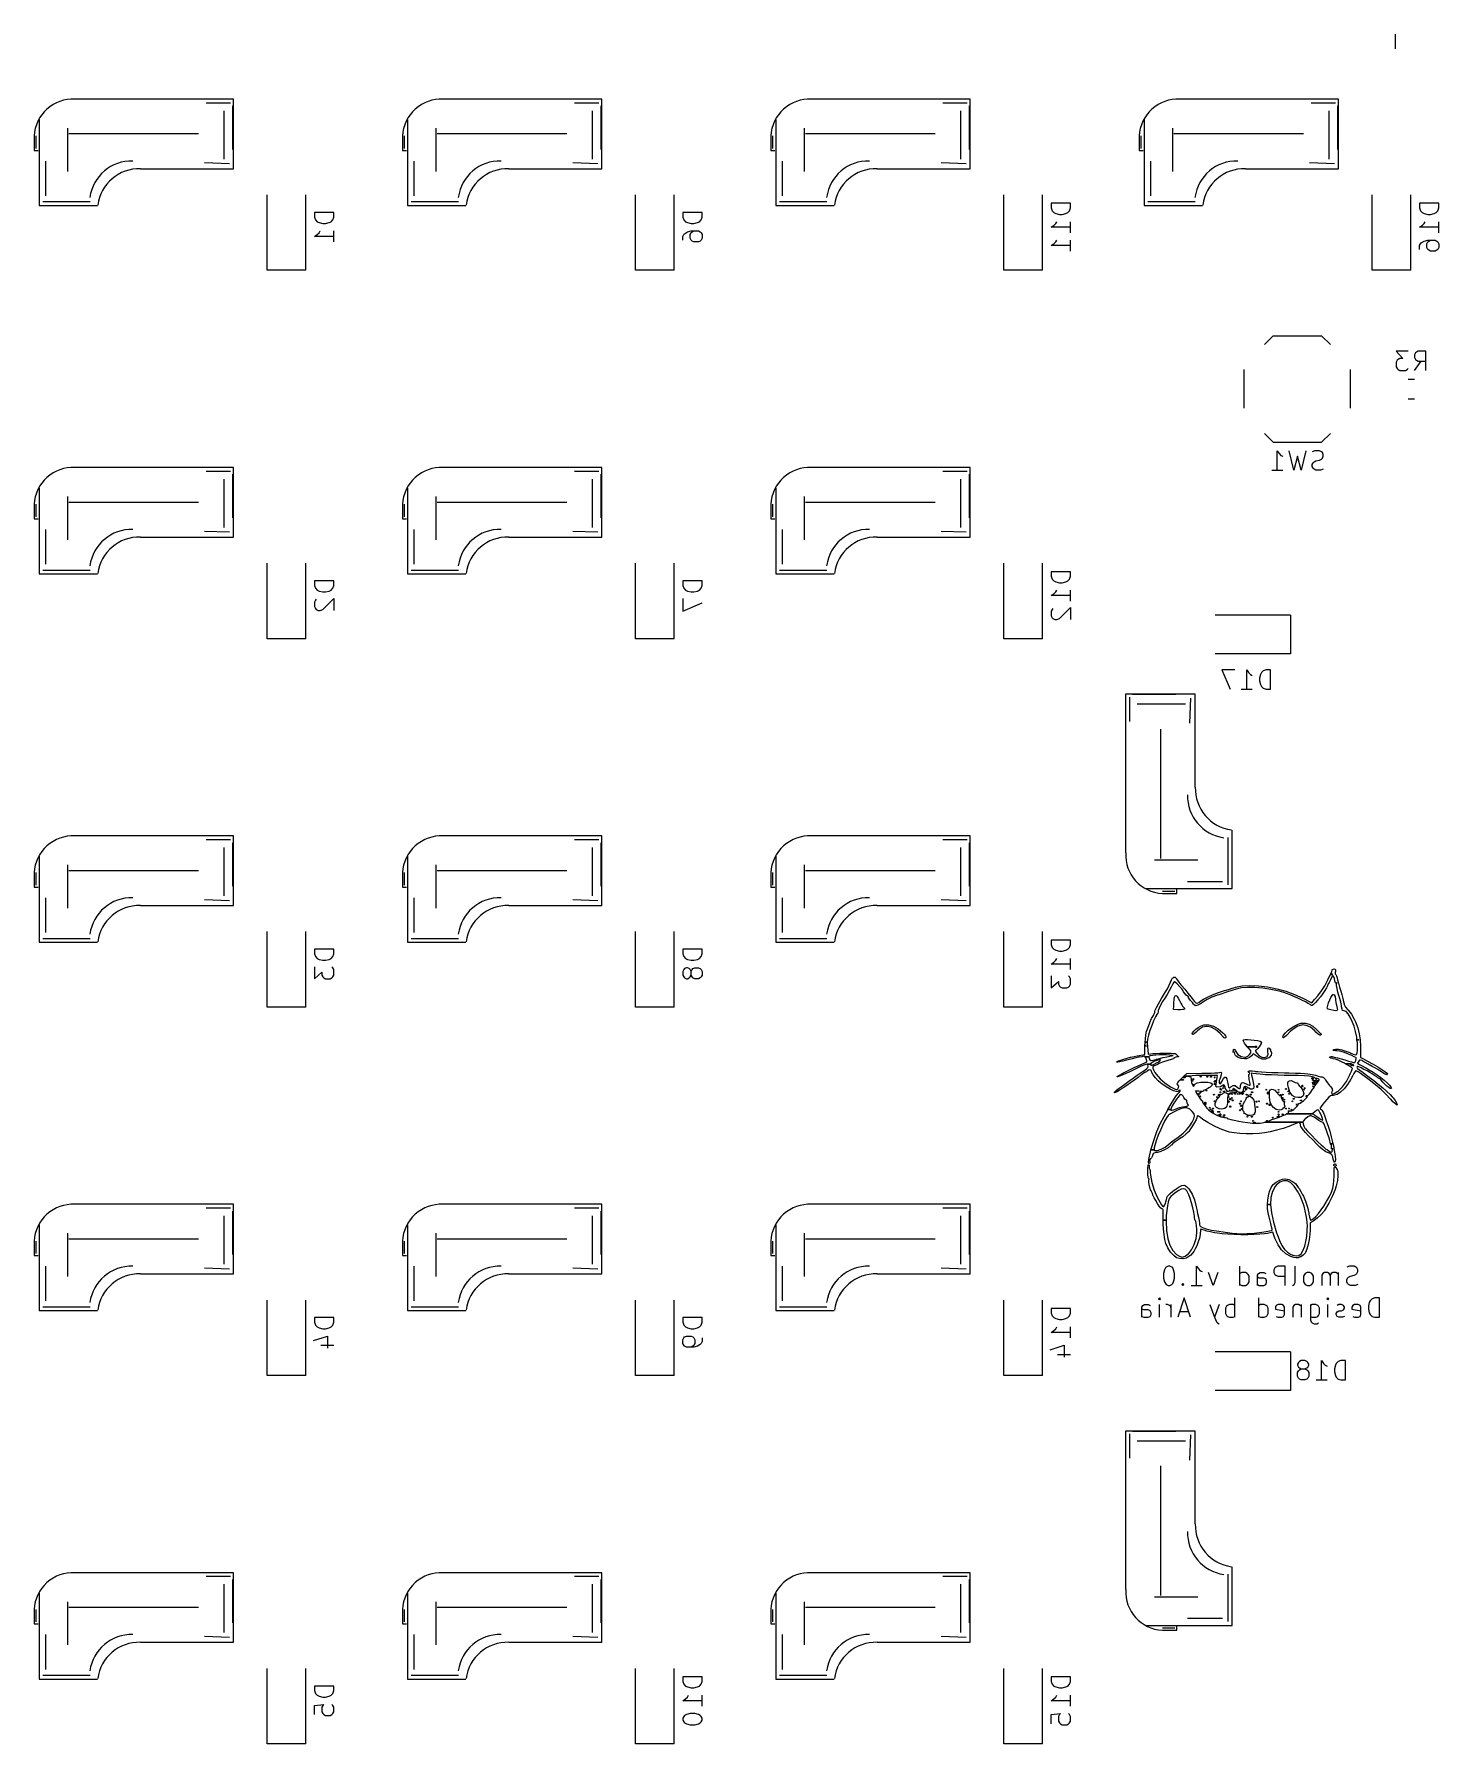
# Model space of a CAD drawing. Extents: x 111.6 to 184.2, y -141.9 to -53.5.
import ezdxf

# ---------------------------------------------------------------- set-up
doc = ezdxf.new("R2010")
doc.units = 0
doc.layers.add('BLACK', color=7, linetype='CONTINUOUS')

msp = doc.modelspace()

# ---------------------------------------------------------------- linework, layer by layer
at = {"layer": 'BLACK', "linetype": 'CONTINUOUS'}
for p, q in [((181.971, -53.541), (181.971, -54.303)), ((121.875, -56.9), (113.675, -56.9)), ((121.725, -57.1), (120.475, -57.1)), ((121.855, -59.5), (121.855, -57.25)), ((121.875, -60.5), (121.875, -56.9)), ((140.925, -56.9), (132.725, -56.9)), ((140.775, -57.1), (139.525, -57.1)), ((140.905, -59.5), (140.905, -57.25)), ((140.925, -60.5), (140.925, -56.9)), ((159.975, -56.9), (151.775, -56.9)), ((159.825, -57.1), (158.575, -57.1)), ((159.955, -59.5), (159.955, -57.25)), ((159.975, -60.5), (159.975, -56.9)), ((179.025, -56.9), (170.825, -56.9)), ((178.875, -57.1), (177.625, -57.1)), ((179.005, -59.5), (179.005, -57.25)), ((179.025, -60.5), (179.025, -56.9)), ((111.825, -57.95), (111.825, -62.4)), ((121.375, -57.5), (121.375, -60)), ((130.875, -57.95), (130.875, -62.4)), ((140.425, -57.5), (140.425, -60)), ((149.925, -57.95), (149.925, -62.4)), ((159.475, -57.5), (159.475, -60)), ((168.975, -57.95), (168.975, -62.4)), ((178.525, -57.5), (178.525, -60)), ((111.575, -58.8), (111.575, -59.55)), ((111.675, -59.45), (111.675, -58.8)), ((113.305, -58.4), (113.305, -60.64)), ((120.075, -58.7), (113.375, -58.7)), ((130.625, -58.8), (130.625, -59.55)), ((130.725, -59.45), (130.725, -58.8)), ((132.355, -58.4), (132.355, -60.64)), ((139.125, -58.7), (132.425, -58.7)), ((149.675, -58.8), (149.675, -59.55)), ((149.775, -59.45), (149.775, -58.8)), ((151.405, -58.4), (151.405, -60.64)), ((158.175, -58.7), (151.475, -58.7)), ((168.725, -58.8), (168.725, -59.55)), ((168.825, -59.45), (168.825, -58.8)), ((170.455, -58.4), (170.455, -60.64)), ((177.225, -58.7), (170.525, -58.7)), ((111.575, -59.55), (111.775, -59.55)), ((112.175, -61.9), (112.175, -60.1)), ((130.625, -59.55), (130.825, -59.55)), ((131.225, -61.9), (131.225, -60.1)), ((149.675, -59.55), (149.875, -59.55)), ((150.275, -61.9), (150.275, -60.1)), ((168.725, -59.55), (168.925, -59.55)), ((169.325, -61.9), (169.325, -60.1)), ((117.075, -60.5), (121.875, -60.5)), ((121.675, -60.25), (120.375, -60.2)), ((136.125, -60.5), (140.925, -60.5)), ((140.725, -60.25), (139.425, -60.2)), ((155.175, -60.5), (159.975, -60.5)), ((159.775, -60.25), (158.475, -60.2)), ((174.225, -60.5), (179.025, -60.5)), ((178.825, -60.25), (177.525, -60.2)), ((123.619, -65.75), (123.619, -61.85)), ((125.619, -65.75), (125.619, -61.85)), ((142.669, -65.75), (142.669, -61.85)), ((144.669, -65.75), (144.669, -61.85)), ((161.719, -65.75), (161.719, -61.85)), ((163.719, -65.75), (163.719, -61.85)), ((180.769, -65.75), (180.769, -61.85)), ((182.769, -65.75), (182.769, -61.85)), ((111.825, -62.4), (114.855, -62.4)), ((112.025, -62.2), (114.475, -62.2)), ((127.071, -62.762), (126.071, -62.762)), ((126.071, -62.762), (126.071, -63)), ((127.071, -63), (127.071, -62.762)), ((130.875, -62.4), (133.905, -62.4)), ((131.075, -62.2), (133.525, -62.2)), ((146.121, -62.762), (145.121, -62.762)), ((145.121, -62.762), (145.121, -63)), ((146.121, -63), (146.121, -62.762)), ((149.925, -62.4), (152.955, -62.4)), ((150.125, -62.2), (152.575, -62.2)), ((165.171, -62.286), (164.171, -62.286)), ((164.171, -62.286), (164.171, -62.524)), ((164.171, -62.524), (164.219, -62.667)), ((164.219, -62.667), (164.314, -62.762)), ((164.314, -62.762), (164.409, -62.809)), ((164.933, -62.809), (165.028, -62.762)), ((165.028, -62.762), (165.124, -62.667)), ((165.124, -62.667), (165.171, -62.524)), ((165.171, -62.524), (165.171, -62.286)), ((168.975, -62.4), (172.005, -62.4)), ((169.175, -62.2), (171.625, -62.2)), ((184.221, -62.286), (183.221, -62.286)), ((183.221, -62.286), (183.221, -62.524)), ((183.221, -62.524), (183.269, -62.667)), ((183.269, -62.667), (183.364, -62.762)), ((183.364, -62.762), (183.459, -62.809)), ((183.983, -62.809), (184.078, -62.762)), ((184.078, -62.762), (184.174, -62.667)), ((184.174, -62.667), (184.221, -62.524)), ((184.221, -62.524), (184.221, -62.286)), ((126.071, -63), (126.119, -63.143)), ((126.119, -63.143), (126.214, -63.238)), ((126.214, -63.238), (126.309, -63.286)), ((126.309, -63.286), (126.5, -63.333)), ((126.5, -63.333), (126.643, -63.333)), ((126.643, -63.333), (126.833, -63.286)), ((126.833, -63.286), (126.928, -63.238)), ((126.928, -63.238), (127.024, -63.143)), ((127.024, -63.143), (127.071, -63)), ((145.121, -63), (145.169, -63.143)), ((145.169, -63.143), (145.264, -63.238)), ((145.264, -63.238), (145.359, -63.286)), ((145.359, -63.286), (145.55, -63.333)), ((145.55, -63.333), (145.693, -63.333)), ((145.693, -63.333), (145.883, -63.286)), ((145.883, -63.286), (145.978, -63.238)), ((145.978, -63.238), (146.074, -63.143)), ((146.074, -63.143), (146.121, -63)), ((164.171, -63.524), (164.314, -63.429)), ((165.171, -63.524), (164.171, -63.524)), ((164.314, -63.429), (164.409, -63.333)), ((164.409, -62.809), (164.6, -62.857)), ((164.409, -63.333), (164.457, -63.238)), ((164.6, -62.857), (164.743, -62.857)), ((164.743, -62.857), (164.933, -62.809)), ((165.171, -63.809), (165.171, -63.238)), ((183.221, -63.524), (183.364, -63.429)), ((184.221, -63.524), (183.221, -63.524)), ((183.364, -63.429), (183.459, -63.333)), ((183.459, -62.809), (183.65, -62.857)), ((183.459, -63.333), (183.507, -63.238)), ((183.65, -62.857), (183.793, -62.857)), ((183.793, -62.857), (183.983, -62.809)), ((184.221, -63.809), (184.221, -63.238)), ((126.071, -64), (126.214, -63.905)), ((127.071, -64), (126.071, -64)), ((126.214, -63.905), (126.309, -63.809)), ((126.309, -63.809), (126.357, -63.714)), ((127.071, -64.286), (127.071, -63.714)), ((145.121, -64), (145.169, -63.905)), ((145.121, -64.191), (145.121, -64)), ((145.169, -63.905), (145.216, -63.857)), ((145.216, -63.857), (145.359, -63.762)), ((145.359, -63.762), (145.55, -63.714)), ((145.502, -63.905), (145.55, -63.809)), ((145.502, -64.095), (145.502, -63.905)), ((145.55, -64.191), (145.502, -64.095)), ((145.55, -63.714), (145.931, -63.714)), ((145.55, -63.809), (145.597, -63.762)), ((145.597, -64.238), (145.55, -64.191)), ((145.597, -63.762), (145.693, -63.714)), ((145.693, -64.286), (145.597, -64.238)), ((145.931, -64.286), (145.693, -64.286)), ((145.931, -63.714), (146.026, -63.762)), ((146.026, -64.238), (145.931, -64.286)), ((146.026, -63.762), (146.074, -63.809)), ((146.074, -64.191), (146.026, -64.238)), ((146.074, -63.809), (146.121, -63.905)), ((146.121, -64.095), (146.074, -64.191)), ((146.121, -63.905), (146.121, -64.095)), ((164.171, -64.476), (164.314, -64.381)), ((165.171, -64.476), (164.171, -64.476)), ((164.314, -64.381), (164.409, -64.286)), ((164.409, -64.286), (164.457, -64.191)), ((165.171, -64.762), (165.171, -64.191)), ((183.221, -64.476), (183.269, -64.381)), ((183.221, -64.667), (183.221, -64.476)), ((183.269, -64.381), (183.316, -64.333)), ((183.316, -64.333), (183.459, -64.238)), ((183.459, -64.238), (183.65, -64.191)), ((183.602, -64.381), (183.65, -64.286)), ((183.602, -64.571), (183.602, -64.381)), ((183.65, -64.191), (184.031, -64.191)), ((183.65, -64.286), (183.697, -64.238)), ((183.697, -64.238), (183.793, -64.191)), ((184.031, -64.191), (184.126, -64.238)), ((184.126, -64.238), (184.174, -64.286)), ((184.174, -64.286), (184.221, -64.381)), ((184.221, -64.381), (184.221, -64.571)), ((183.65, -64.667), (183.602, -64.571)), ((183.697, -64.714), (183.65, -64.667)), ((183.793, -64.762), (183.697, -64.714)), ((184.031, -64.762), (183.793, -64.762)), ((184.126, -64.714), (184.031, -64.762)), ((184.174, -64.667), (184.126, -64.714)), ((184.221, -64.571), (184.174, -64.667)), ((125.619, -65.75), (123.619, -65.75)), ((144.669, -65.75), (142.669, -65.75)), ((163.719, -65.75), (161.719, -65.75)), ((182.769, -65.75), (180.769, -65.75)), ((175.211, -69.582), (175.661, -69.132)), ((175.661, -69.132), (178.161, -69.132)), ((178.611, -69.582), (178.161, -69.132)), ((182.637, -69.93), (182.018, -69.93)), ((182.018, -69.93), (182.352, -70.311)), ((182.066, -70.406), (182.018, -70.501)), ((182.018, -70.501), (182.018, -70.739)), ((182.113, -70.358), (182.066, -70.406)), ((182.209, -70.311), (182.113, -70.358)), ((182.352, -70.311), (182.209, -70.311)), ((183.018, -70.025), (182.971, -70.12)), ((182.971, -70.12), (182.971, -70.263)), ((182.971, -70.263), (183.018, -70.358)), ((182.971, -70.93), (183.304, -70.454)), ((183.066, -69.977), (183.018, -70.025)), ((183.018, -70.358), (183.066, -70.406)), ((183.161, -69.93), (183.066, -69.977)), ((183.066, -70.406), (183.161, -70.454)), ((183.542, -69.93), (183.161, -69.93)), ((183.161, -70.454), (183.542, -70.454)), ((183.542, -70.93), (183.542, -69.93)), ((174.161, -72.882), (174.161, -70.882)), ((179.661, -72.882), (179.661, -70.882)), ((182.018, -70.739), (182.066, -70.835)), ((182.066, -70.835), (182.113, -70.882)), ((182.113, -70.882), (182.209, -70.93)), ((182.209, -70.93), (182.494, -70.93)), ((182.494, -70.93), (182.59, -70.882)), ((182.59, -70.882), (182.637, -70.835)), ((182.967, -71.397), (182.641, -71.397)), ((182.967, -72.417), (182.641, -72.417)), ((175.211, -74.182), (175.661, -74.632)), ((178.611, -74.182), (178.161, -74.632)), ((175.661, -74.632), (178.161, -74.632)), ((175.863, -76.084), (175.863, -75.084)), ((175.863, -75.084), (175.959, -75.227)), ((176.721, -76.084), (176.482, -75.084)), ((177.34, -75.084), (177.101, -76.084)), ((177.816, -75.084), (177.673, -75.132)), ((178.054, -75.084), (177.816, -75.084)), ((178.149, -75.132), (178.054, -75.084)), ((178.197, -75.18), (178.149, -75.132)), ((121.875, -75.95), (113.675, -75.95)), ((121.875, -79.55), (121.875, -75.95)), ((140.925, -75.95), (132.725, -75.95)), ((140.925, -79.55), (140.925, -75.95)), ((159.975, -75.95), (151.775, -75.95)), ((159.975, -79.55), (159.975, -75.95)), ((175.959, -75.227), (176.054, -75.323)), ((176.054, -75.323), (176.149, -75.37)), ((176.911, -75.37), (176.721, -76.084)), ((177.101, -76.084), (176.911, -75.37)), ((177.673, -75.799), (177.721, -75.703)), ((177.673, -75.894), (177.673, -75.799)), ((177.721, -75.989), (177.673, -75.894)), ((177.721, -75.703), (177.768, -75.656)), ((177.768, -76.037), (177.721, -75.989)), ((177.768, -75.656), (177.863, -75.608)), ((177.863, -75.608), (178.054, -75.561)), ((178.054, -75.561), (178.149, -75.513)), ((178.149, -75.513), (178.197, -75.465)), ((178.244, -75.275), (178.197, -75.18)), ((178.197, -75.465), (178.244, -75.37)), ((178.244, -75.37), (178.244, -75.275)), ((121.725, -76.15), (120.475, -76.15)), ((121.375, -76.55), (121.375, -79.05)), ((121.855, -78.55), (121.855, -76.3)), ((140.775, -76.15), (139.525, -76.15)), ((140.425, -76.55), (140.425, -79.05)), ((140.905, -78.55), (140.905, -76.3)), ((159.825, -76.15), (158.575, -76.15)), ((159.475, -76.55), (159.475, -79.05)), ((159.955, -78.55), (159.955, -76.3)), ((175.578, -76.084), (176.149, -76.084)), ((177.863, -76.084), (177.768, -76.037)), ((178.101, -76.084), (177.863, -76.084)), ((178.244, -76.037), (178.101, -76.084)), ((111.825, -77), (111.825, -81.45)), ((113.305, -77.45), (113.305, -79.69)), ((120.075, -77.75), (113.375, -77.75)), ((130.875, -77), (130.875, -81.45)), ((132.355, -77.45), (132.355, -79.69)), ((139.125, -77.75), (132.425, -77.75)), ((149.925, -77), (149.925, -81.45)), ((151.405, -77.45), (151.405, -79.69)), ((158.175, -77.75), (151.475, -77.75)), ((111.575, -77.85), (111.575, -78.6)), ((111.575, -78.6), (111.775, -78.6)), ((111.675, -78.5), (111.675, -77.85)), ((130.625, -77.85), (130.625, -78.6)), ((130.625, -78.6), (130.825, -78.6)), ((130.725, -78.5), (130.725, -77.85)), ((149.675, -77.85), (149.675, -78.6)), ((149.675, -78.6), (149.875, -78.6)), ((149.775, -78.5), (149.775, -77.85)), ((112.175, -80.95), (112.175, -79.15)), ((117.075, -79.55), (121.875, -79.55)), ((121.675, -79.3), (120.375, -79.25)), ((131.225, -80.95), (131.225, -79.15)), ((136.125, -79.55), (140.925, -79.55)), ((140.725, -79.3), (139.425, -79.25)), ((150.275, -80.95), (150.275, -79.15)), ((155.175, -79.55), (159.975, -79.55)), ((159.775, -79.3), (158.475, -79.25)), ((112.025, -81.25), (114.475, -81.25)), ((123.619, -84.8), (123.619, -80.9)), ((125.619, -84.8), (125.619, -80.9)), ((131.075, -81.25), (133.525, -81.25)), ((142.669, -84.8), (142.669, -80.9)), ((144.669, -84.8), (144.669, -80.9)), ((150.125, -81.25), (152.575, -81.25)), ((161.719, -84.8), (161.719, -80.9)), ((163.719, -84.8), (163.719, -80.9)), ((165.171, -81.336), (164.171, -81.336)), ((164.171, -81.336), (164.171, -81.574)), ((165.171, -81.574), (165.171, -81.336)), ((111.825, -81.45), (114.855, -81.45)), ((127.071, -81.812), (126.071, -81.812)), ((126.071, -81.812), (126.071, -82.05)), ((126.071, -82.05), (126.119, -82.193)), ((126.119, -82.193), (126.214, -82.288)), ((126.928, -82.288), (127.024, -82.193)), ((127.024, -82.193), (127.071, -82.05)), ((127.071, -82.05), (127.071, -81.812)), ((130.875, -81.45), (133.905, -81.45)), ((146.121, -81.812), (145.121, -81.812)), ((145.121, -81.812), (145.121, -82.05)), ((145.121, -82.05), (145.169, -82.193)), ((145.169, -82.193), (145.264, -82.288)), ((145.978, -82.288), (146.074, -82.193)), ((146.074, -82.193), (146.121, -82.05)), ((146.121, -82.05), (146.121, -81.812)), ((149.925, -81.45), (152.955, -81.45)), ((164.171, -81.574), (164.219, -81.717)), ((164.219, -81.717), (164.314, -81.812)), ((164.314, -81.812), (164.409, -81.859)), ((164.409, -81.859), (164.6, -81.907)), ((164.6, -81.907), (164.743, -81.907)), ((164.743, -81.907), (164.933, -81.859)), ((164.933, -81.859), (165.028, -81.812)), ((165.028, -81.812), (165.124, -81.717)), ((165.124, -81.717), (165.171, -81.574)), ((126.119, -82.812), (126.071, -82.907)), ((126.071, -82.907), (126.071, -83.145)), ((126.166, -82.764), (126.119, -82.812)), ((126.214, -82.288), (126.309, -82.336)), ((126.309, -82.336), (126.5, -82.383)), ((126.5, -82.383), (126.643, -82.383)), ((126.5, -83.288), (127.071, -82.717)), ((126.643, -82.383), (126.833, -82.336)), ((126.833, -82.336), (126.928, -82.288)), ((127.071, -82.717), (127.071, -83.336)), ((145.121, -82.717), (145.121, -83.383)), ((145.121, -83.383), (146.121, -82.955)), ((145.264, -82.288), (145.359, -82.336)), ((145.359, -82.336), (145.55, -82.383)), ((145.55, -82.383), (145.693, -82.383)), ((145.693, -82.383), (145.883, -82.336)), ((145.883, -82.336), (145.978, -82.288)), ((164.171, -82.574), (164.314, -82.479)), ((165.171, -82.574), (164.171, -82.574)), ((164.314, -82.479), (164.409, -82.383)), ((164.409, -82.383), (164.457, -82.288)), ((165.171, -82.859), (165.171, -82.288)), ((126.071, -83.145), (126.119, -83.24)), ((126.119, -83.24), (126.166, -83.288)), ((126.166, -83.288), (126.262, -83.336)), ((126.262, -83.336), (126.357, -83.336)), ((126.357, -83.336), (126.5, -83.288)), ((164.219, -83.288), (164.171, -83.383)), ((164.171, -83.383), (164.171, -83.621)), ((164.171, -83.621), (164.219, -83.717)), ((164.266, -83.24), (164.219, -83.288)), ((164.219, -83.717), (164.266, -83.764)), ((164.266, -83.764), (164.362, -83.812)), ((164.362, -83.812), (164.457, -83.812)), ((164.457, -83.812), (164.6, -83.764)), ((164.6, -83.764), (165.171, -83.193)), ((165.171, -83.193), (165.171, -83.812)), ((176.558, -83.582), (172.657, -83.582)), ((176.558, -83.582), (176.558, -85.582)), ((125.619, -84.8), (123.619, -84.8)), ((144.669, -84.8), (142.669, -84.8)), ((163.719, -84.8), (161.719, -84.8)), ((176.558, -85.582), (172.657, -85.582)), ((173.665, -86.416), (172.998, -86.416)), ((172.998, -86.416), (173.427, -87.416)), ((174.284, -87.416), (174.284, -86.416)), ((174.284, -86.416), (174.379, -86.558)), ((174.379, -86.558), (174.474, -86.654)), ((175.046, -86.558), (174.998, -86.654)), ((175.141, -86.463), (175.046, -86.558)), ((175.284, -86.416), (175.141, -86.463)), ((175.522, -86.416), (175.284, -86.416)), ((175.522, -87.416), (175.522, -86.416)), ((173.998, -87.416), (174.569, -87.416)), ((174.474, -86.654), (174.569, -86.701)), ((174.998, -86.654), (174.95, -86.844)), ((174.95, -86.844), (174.95, -86.987)), ((174.95, -86.987), (174.998, -87.177)), ((174.998, -87.177), (175.046, -87.273)), ((175.046, -87.273), (175.141, -87.368)), ((175.141, -87.368), (175.284, -87.416)), ((175.284, -87.416), (175.522, -87.416)), ((168.025, -87.675), (168.025, -95.875)), ((171.625, -87.675), (168.025, -87.675)), ((168.225, -87.825), (168.225, -89.075)), ((170.625, -87.695), (168.375, -87.695)), ((168.625, -88.175), (171.125, -88.175)), ((171.375, -87.875), (171.325, -89.175)), ((171.625, -92.475), (171.625, -87.675)), ((169.825, -89.475), (169.825, -96.175)), ((121.875, -95), (113.675, -95)), ((121.725, -95.2), (120.475, -95.2)), ((121.855, -97.6), (121.855, -95.35)), ((121.875, -98.6), (121.875, -95)), ((140.925, -95), (132.725, -95)), ((140.775, -95.2), (139.525, -95.2)), ((140.905, -97.6), (140.905, -95.35)), ((140.925, -98.6), (140.925, -95)), ((159.975, -95), (151.775, -95)), ((159.825, -95.2), (158.575, -95.2)), ((159.955, -97.6), (159.955, -95.35)), ((159.975, -98.6), (159.975, -95)), ((173.325, -97.525), (173.325, -95.075)), ((173.525, -97.725), (173.525, -94.695)), ((111.825, -96.05), (111.825, -100.5)), ((121.375, -95.6), (121.375, -98.1)), ((130.875, -96.05), (130.875, -100.5)), ((140.425, -95.6), (140.425, -98.1)), ((149.925, -96.05), (149.925, -100.5)), ((159.475, -95.6), (159.475, -98.1)), ((169.525, -96.245), (171.765, -96.245)), ((111.575, -96.9), (111.575, -97.65)), ((111.675, -97.55), (111.675, -96.9)), ((113.305, -96.5), (113.305, -98.74)), ((120.075, -96.8), (113.375, -96.8)), ((130.625, -96.9), (130.625, -97.65)), ((130.725, -97.55), (130.725, -96.9)), ((132.355, -96.5), (132.355, -98.74)), ((139.125, -96.8), (132.425, -96.8)), ((149.675, -96.9), (149.675, -97.65)), ((149.775, -97.55), (149.775, -96.9)), ((151.405, -96.5), (151.405, -98.74)), ((158.175, -96.8), (151.475, -96.8)), ((111.575, -97.65), (111.775, -97.65)), ((130.625, -97.65), (130.825, -97.65)), ((149.675, -97.65), (149.875, -97.65)), ((169.075, -97.725), (173.525, -97.725)), ((170.575, -97.875), (169.925, -97.875)), ((169.925, -97.975), (170.675, -97.975)), ((170.675, -97.975), (170.675, -97.775)), ((173.025, -97.375), (171.225, -97.375)), ((112.175, -100), (112.175, -98.2)), ((117.075, -98.6), (121.875, -98.6)), ((121.675, -98.35), (120.375, -98.3)), ((131.225, -100), (131.225, -98.2)), ((136.125, -98.6), (140.925, -98.6)), ((140.725, -98.35), (139.425, -98.3)), ((150.275, -100), (150.275, -98.2)), ((155.175, -98.6), (159.975, -98.6)), ((159.775, -98.35), (158.475, -98.3)), ((111.825, -100.5), (114.855, -100.5)), ((112.025, -100.3), (114.475, -100.3)), ((123.619, -103.85), (123.619, -99.95)), ((125.619, -103.85), (125.619, -99.95)), ((130.875, -100.5), (133.905, -100.5)), ((131.075, -100.3), (133.525, -100.3)), ((142.669, -103.85), (142.669, -99.95)), ((144.669, -103.85), (144.669, -99.95)), ((149.925, -100.5), (152.955, -100.5)), ((150.125, -100.3), (152.575, -100.3)), ((161.719, -103.85), (161.719, -99.95)), ((163.719, -103.85), (163.719, -99.95)), ((165.171, -100.386), (164.171, -100.386)), ((164.171, -100.386), (164.171, -100.624)), ((164.171, -100.624), (164.219, -100.767)), ((164.219, -100.767), (164.314, -100.862)), ((165.028, -100.862), (165.124, -100.767)), ((165.124, -100.767), (165.171, -100.624)), ((165.171, -100.624), (165.171, -100.386)), ((127.071, -100.862), (126.071, -100.862)), ((126.071, -100.862), (126.071, -101.1)), ((126.071, -101.1), (126.119, -101.243)), ((126.119, -101.243), (126.214, -101.338)), ((126.214, -101.338), (126.309, -101.386)), ((126.309, -101.386), (126.5, -101.433)), ((126.5, -101.433), (126.643, -101.433)), ((126.643, -101.433), (126.833, -101.386)), ((126.833, -101.386), (126.928, -101.338)), ((126.928, -101.338), (127.024, -101.243)), ((127.024, -101.243), (127.071, -101.1)), ((127.071, -101.1), (127.071, -100.862)), ((146.121, -100.862), (145.121, -100.862)), ((145.121, -100.862), (145.121, -101.1)), ((145.121, -101.1), (145.169, -101.243)), ((145.169, -101.243), (145.264, -101.338)), ((145.264, -101.338), (145.359, -101.386)), ((145.359, -101.386), (145.55, -101.433)), ((145.55, -101.433), (145.693, -101.433)), ((145.693, -101.433), (145.883, -101.386)), ((145.883, -101.386), (145.978, -101.338)), ((145.978, -101.338), (146.074, -101.243)), ((146.074, -101.243), (146.121, -101.1)), ((146.121, -101.1), (146.121, -100.862)), ((164.171, -101.624), (164.314, -101.529)), ((165.171, -101.624), (164.171, -101.624)), ((164.314, -100.862), (164.409, -100.91)), ((164.314, -101.529), (164.409, -101.433)), ((164.409, -100.91), (164.6, -100.957)), ((164.409, -101.433), (164.457, -101.338)), ((164.6, -100.957), (164.743, -100.957)), ((164.743, -100.957), (164.933, -100.91)), ((164.933, -100.91), (165.028, -100.862)), ((165.171, -101.91), (165.171, -101.338)), ((126.071, -101.767), (126.071, -102.386)), ((126.071, -102.386), (126.452, -102.052)), ((126.452, -102.052), (126.452, -102.195)), ((126.452, -102.195), (126.5, -102.29)), ((126.5, -102.29), (126.547, -102.338)), ((126.547, -102.338), (126.643, -102.386)), ((126.643, -102.386), (126.881, -102.386)), ((126.881, -102.386), (126.976, -102.338)), ((127.024, -101.814), (126.976, -101.767)), ((126.976, -102.338), (127.024, -102.29)), ((127.071, -101.91), (127.024, -101.814)), ((127.024, -102.29), (127.071, -102.195)), ((127.071, -102.195), (127.071, -101.91)), ((145.169, -101.91), (145.121, -102.005)), ((145.121, -102.005), (145.121, -102.195)), ((145.121, -102.195), (145.169, -102.29)), ((145.216, -101.862), (145.169, -101.91)), ((145.169, -102.29), (145.216, -102.338)), ((145.312, -101.814), (145.216, -101.862)), ((145.216, -102.338), (145.312, -102.386)), ((145.359, -101.814), (145.312, -101.814)), ((145.312, -102.386), (145.359, -102.386)), ((145.454, -101.862), (145.359, -101.814)), ((145.359, -102.386), (145.454, -102.338)), ((145.502, -101.91), (145.454, -101.862)), ((145.454, -102.338), (145.502, -102.29)), ((145.55, -102.005), (145.502, -101.91)), ((145.502, -102.29), (145.55, -102.195)), ((145.55, -102.005), (145.597, -101.91)), ((145.55, -102.195), (145.55, -102.005)), ((145.597, -102.29), (145.55, -102.195)), ((145.597, -101.91), (145.645, -101.862)), ((145.645, -102.338), (145.597, -102.29)), ((145.645, -101.862), (145.74, -101.814)), ((145.74, -102.386), (145.645, -102.338)), ((145.74, -101.814), (145.931, -101.814)), ((145.931, -102.386), (145.74, -102.386)), ((145.931, -101.814), (146.026, -101.862)), ((146.026, -102.338), (145.931, -102.386)), ((146.026, -101.862), (146.074, -101.91)), ((146.074, -102.29), (146.026, -102.338)), ((146.074, -101.91), (146.121, -102.005)), ((146.121, -102.195), (146.074, -102.29)), ((146.121, -102.005), (146.121, -102.195)), ((164.171, -102.243), (164.171, -102.862)), ((164.171, -102.862), (164.552, -102.529)), ((164.552, -102.529), (164.552, -102.671)), ((165.124, -102.29), (165.076, -102.243)), ((165.171, -102.386), (165.124, -102.29)), ((165.171, -102.671), (165.171, -102.386)), ((170.345, -102.559), (170.394, -102.441)), ((170.394, -102.44), (170.456, -102.347)), ((170.394, -102.441), (170.394, -102.44)), ((170.394, -102.441), (170.394, -102.441)), ((170.456, -102.347), (170.456, -102.346)), ((170.456, -102.346), (170.457, -102.346)), ((170.456, -102.347), (170.456, -102.347)), ((170.457, -102.346), (170.457, -102.345)), ((170.457, -102.345), (170.457, -102.345)), ((170.457, -102.345), (170.458, -102.345)), ((170.458, -102.345), (170.524, -102.31)), ((170.545, -102.525), (170.514, -102.559)), ((170.524, -102.31), (170.525, -102.31)), ((170.525, -102.31), (170.526, -102.309)), ((170.525, -102.31), (170.525, -102.31)), ((170.525, -102.31), (170.525, -102.31)), ((170.526, -102.309), (170.526, -102.309)), ((170.526, -102.309), (170.527, -102.309)), ((170.527, -102.309), (170.583, -102.311)), ((170.591, -102.555), (170.545, -102.525)), ((170.583, -102.311), (170.583, -102.311)), ((170.583, -102.311), (170.584, -102.311)), ((170.584, -102.311), (170.584, -102.311)), ((170.584, -102.311), (170.585, -102.311)), ((170.585, -102.311), (170.585, -102.312)), ((170.585, -102.312), (170.586, -102.312)), ((170.586, -102.312), (170.621, -102.344)), ((170.621, -102.344), (170.621, -102.344)), ((170.621, -102.344), (170.621, -102.344)), ((170.621, -102.344), (170.621, -102.345)), ((170.621, -102.345), (170.622, -102.346)), ((170.622, -102.346), (170.622, -102.346)), ((170.622, -102.346), (170.622, -102.346)), ((170.622, -102.346), (170.63, -102.367)), ((170.63, -102.367), (170.682, -102.445)), ((170.682, -102.445), (170.771, -102.56)), ((178.321, -102.748), (178.483, -102.445)), ((178.483, -102.445), (178.558, -102.29)), ((178.606, -102.484), (178.556, -102.585)), ((178.558, -102.29), (178.617, -102.162)), ((178.622, -102.438), (178.606, -102.483)), ((178.606, -102.483), (178.606, -102.483)), ((178.606, -102.483), (178.606, -102.484)), ((178.617, -102.162), (178.631, -102.131)), ((178.617, -102.162), (178.675, -102.162)), ((178.675, -102.162), (178.617, -102.162)), ((178.682, -102.295), (178.622, -102.438)), ((178.631, -102.131), (178.68, -102.011)), ((178.678, -102.156), (178.675, -102.162)), ((178.675, -102.162), (178.704, -102.175)), ((178.723, -102.152), (178.678, -102.156)), ((178.68, -102.011), (178.698, -101.949)), ((178.734, -102.239), (178.682, -102.295)), ((178.698, -101.948), (178.714, -101.908)), ((178.698, -101.949), (178.698, -101.948)), ((178.698, -101.948), (178.698, -101.948)), ((178.704, -102.175), (178.721, -102.172)), ((178.714, -101.908), (178.715, -101.907)), ((178.714, -101.908), (178.714, -101.908)), ((178.714, -101.908), (178.714, -101.908)), ((178.715, -101.907), (178.715, -101.906)), ((178.715, -101.906), (178.715, -101.906)), ((178.715, -101.906), (178.715, -101.906)), ((178.715, -101.906), (178.716, -101.906)), ((178.716, -101.906), (178.717, -101.905)), ((178.717, -101.905), (178.791, -101.879)), ((178.717, -101.905), (178.717, -101.905)), ((178.717, -101.905), (178.717, -101.905)), ((178.721, -102.172), (178.726, -102.153)), ((178.726, -102.153), (178.723, -102.152)), ((178.779, -102.261), (178.734, -102.239)), ((178.822, -102.367), (178.779, -102.261)), ((178.791, -101.879), (178.792, -101.878)), ((178.791, -101.879), (178.791, -101.879)), ((178.791, -101.879), (178.791, -101.879)), ((178.792, -101.878), (178.793, -101.878)), ((178.793, -101.878), (178.793, -101.878)), ((178.793, -101.878), (178.842, -101.885)), ((178.793, -101.878), (178.793, -101.878)), ((178.849, -102.492), (178.822, -102.367)), ((178.842, -101.885), (178.842, -101.885)), ((178.842, -101.885), (178.842, -101.885)), ((178.842, -101.885), (178.843, -101.885)), ((178.843, -101.885), (178.844, -101.885)), ((178.844, -101.885), (178.844, -101.885)), ((178.844, -101.885), (178.844, -101.886)), ((178.844, -101.886), (178.845, -101.886)), ((178.845, -101.886), (178.845, -101.887)), ((178.845, -101.887), (178.845, -101.887)), ((178.845, -101.887), (178.846, -101.887)), ((178.846, -101.887), (178.873, -101.927)), ((178.872, -102.593), (178.849, -102.492)), ((178.849, -102.492), (178.849, -102.492)), ((178.849, -102.492), (178.849, -102.492)), ((178.868, -102.05), (178.867, -102.13)), ((178.867, -102.13), (178.879, -102.149)), ((178.87, -102.029), (178.868, -102.05)), ((178.874, -101.93), (178.87, -102.029)), ((178.87, -102.029), (178.87, -102.029)), ((178.87, -102.029), (178.87, -102.029)), ((178.873, -101.927), (178.873, -101.928)), ((178.873, -101.928), (178.873, -101.928)), ((178.873, -101.928), (178.874, -101.929)), ((178.874, -101.929), (178.874, -101.929)), ((178.874, -101.929), (178.874, -101.93)), ((178.874, -101.93), (178.874, -101.93)), ((178.879, -102.149), (178.879, -102.149)), ((178.879, -102.149), (178.881, -102.151)), ((178.881, -102.151), (178.894, -102.159)), ((178.894, -102.159), (178.895, -102.159)), ((178.895, -102.159), (178.895, -102.16)), ((178.895, -102.16), (178.896, -102.16)), ((178.896, -102.16), (178.896, -102.16)), ((178.896, -102.16), (178.896, -102.161)), ((178.896, -102.161), (178.896, -102.161)), ((178.896, -102.161), (178.926, -102.229)), ((178.926, -102.229), (178.926, -102.229)), ((178.926, -102.229), (178.926, -102.229)), ((178.926, -102.229), (178.957, -102.344)), ((178.957, -102.344), (178.957, -102.344)), ((178.957, -102.344), (178.957, -102.344)), ((178.957, -102.344), (178.98, -102.441)), ((178.98, -102.441), (179.026, -102.613)), ((164.552, -102.671), (164.6, -102.767)), ((164.6, -102.767), (164.647, -102.814)), ((164.647, -102.814), (164.743, -102.862)), ((164.743, -102.862), (164.981, -102.862)), ((164.981, -102.862), (165.076, -102.814)), ((165.076, -102.814), (165.124, -102.767)), ((165.124, -102.767), (165.171, -102.671)), ((169.727, -103.678), (169.885, -103.406)), ((169.885, -103.406), (170.09, -103.066)), ((169.885, -103.406), (169.885, -103.406)), ((169.885, -103.406), (169.885, -103.406)), ((170.05, -103.389), (169.935, -103.571)), ((170.167, -103.202), (170.05, -103.389)), ((170.05, -103.389), (170.05, -103.389)), ((170.05, -103.389), (170.05, -103.389)), ((170.09, -103.066), (170.182, -102.905)), ((170.282, -103.004), (170.167, -103.202)), ((170.167, -103.202), (170.167, -103.202)), ((170.167, -103.202), (170.167, -103.202)), ((170.182, -102.905), (170.276, -102.718)), ((170.276, -102.718), (170.345, -102.559)), ((170.374, -102.829), (170.282, -103.004)), ((170.282, -103.004), (170.282, -103.004)), ((170.282, -103.004), (170.282, -103.004)), ((170.375, -102.829), (170.374, -102.829)), ((170.395, -102.786), (170.375, -102.829)), ((170.375, -102.829), (170.375, -102.829)), ((170.46, -102.654), (170.395, -102.786)), ((170.514, -102.559), (170.46, -102.654)), ((170.533, -103.455), (170.552, -103.338)), ((170.552, -103.337), (170.577, -103.275)), ((170.552, -103.338), (170.552, -103.337)), ((170.552, -103.338), (170.552, -103.338)), ((170.577, -103.275), (170.578, -103.274)), ((170.577, -103.275), (170.577, -103.275)), ((170.578, -103.274), (170.579, -103.273)), ((170.578, -103.274), (170.578, -103.274)), ((170.578, -103.274), (170.578, -103.274)), ((170.579, -103.273), (170.613, -103.255)), ((170.579, -103.273), (170.579, -103.273)), ((170.689, -102.65), (170.591, -102.555)), ((170.613, -103.255), (170.614, -103.255)), ((170.614, -103.255), (170.614, -103.254)), ((170.614, -103.254), (170.615, -103.254)), ((170.615, -103.254), (170.615, -103.254)), ((170.615, -103.254), (170.616, -103.254)), ((170.616, -103.254), (170.616, -103.254)), ((170.616, -103.254), (170.62, -103.254)), ((170.62, -103.254), (170.62, -103.255)), ((170.62, -103.255), (170.621, -103.255)), ((170.621, -103.255), (170.621, -103.255)), ((170.621, -103.255), (170.622, -103.255)), ((170.622, -103.255), (170.622, -103.255)), ((170.622, -103.255), (170.622, -103.255)), ((170.622, -103.255), (170.683, -103.295)), ((170.683, -103.295), (170.684, -103.296)), ((170.684, -103.296), (170.684, -103.296)), ((170.684, -103.296), (170.743, -103.383)), ((170.834, -102.806), (170.689, -102.65)), ((170.743, -103.383), (170.743, -103.384)), ((170.743, -103.384), (170.744, -103.384)), ((170.744, -103.384), (170.807, -103.515)), ((170.771, -102.56), (170.886, -102.697)), ((170.929, -102.913), (170.834, -102.806)), ((170.886, -102.697), (170.915, -102.731)), ((170.915, -102.731), (170.915, -102.731)), ((170.915, -102.731), (170.915, -102.731)), ((170.915, -102.731), (171.077, -102.924)), ((170.98, -102.98), (170.929, -102.913)), ((170.994, -103.01), (170.98, -102.98)), ((171.019, -103.07), (170.994, -103.01)), ((171.02, -103.07), (171.019, -103.07)), ((171.02, -103.071), (171.02, -103.07)), ((171.082, -103.153), (171.02, -103.071)), ((171.077, -102.924), (171.077, -102.925)), ((171.077, -102.925), (171.077, -102.925)), ((171.077, -102.925), (171.249, -103.138)), ((171.158, -103.234), (171.082, -103.153)), ((171.082, -103.153), (171.082, -103.153)), ((171.082, -103.153), (171.082, -103.153)), ((171.159, -103.234), (171.158, -103.234)), ((171.158, -103.234), (171.158, -103.234)), ((171.226, -103.289), (171.159, -103.234)), ((171.227, -103.29), (171.226, -103.289)), ((171.226, -103.289), (171.226, -103.289)), ((171.226, -103.289), (171.226, -103.289)), ((171.228, -103.29), (171.227, -103.29)), ((171.262, -103.299), (171.228, -103.29)), ((171.228, -103.29), (171.228, -103.29)), ((171.228, -103.29), (171.228, -103.29)), ((171.249, -103.138), (171.249, -103.138)), ((171.249, -103.138), (171.249, -103.138)), ((171.249, -103.138), (171.4, -103.33)), ((171.263, -103.299), (171.262, -103.299)), ((171.264, -103.3), (171.263, -103.299)), ((171.28, -103.299), (171.264, -103.3)), ((171.273, -103.314), (171.274, -103.313)), ((171.273, -103.315), (171.273, -103.314)), ((171.273, -103.314), (171.273, -103.314)), ((171.273, -103.316), (171.273, -103.315)), ((171.273, -103.315), (171.273, -103.315)), ((171.273, -103.315), (171.273, -103.315)), ((171.282, -103.372), (171.273, -103.316)), ((171.274, -103.313), (171.28, -103.299)), ((171.282, -103.373), (171.282, -103.372)), ((171.282, -103.372), (171.282, -103.372)), ((171.282, -103.372), (171.282, -103.372)), ((171.283, -103.374), (171.282, -103.373)), ((171.338, -103.464), (171.283, -103.374)), ((171.283, -103.374), (171.283, -103.374)), ((171.283, -103.374), (171.283, -103.374)), ((171.4, -103.33), (171.467, -103.416)), ((171.467, -103.416), (171.573, -103.54)), ((172.045, -103.448), (172.257, -103.336)), ((172.49, -103.334), (172.24, -103.458)), ((172.257, -103.336), (172.257, -103.336)), ((172.257, -103.336), (172.258, -103.336)), ((172.258, -103.336), (172.521, -103.219)), ((172.723, -103.248), (172.49, -103.334)), ((172.521, -103.219), (172.819, -103.105)), ((172.521, -103.219), (172.521, -103.219)), ((172.521, -103.219), (172.521, -103.219)), ((172.756, -103.239), (172.723, -103.248)), ((172.757, -103.239), (172.756, -103.239)), ((172.85, -103.211), (172.757, -103.239)), ((172.757, -103.239), (172.757, -103.239)), ((172.819, -103.105), (172.82, -103.105)), ((172.82, -103.105), (173.135, -103.001)), ((172.82, -103.105), (172.82, -103.105)), ((172.851, -103.211), (172.85, -103.211)), ((173, -103.162), (172.851, -103.211)), ((172.851, -103.211), (172.851, -103.211)), ((173.181, -103.1), (173, -103.162)), ((173, -103.162), (173, -103.162)), ((173, -103.162), (173, -103.162)), ((173.135, -103.001), (173.217, -102.976)), ((173.135, -103.001), (173.135, -103.001)), ((173.135, -103.001), (173.135, -103.001)), ((173.295, -103.059), (173.181, -103.1)), ((173.181, -103.1), (173.181, -103.1)), ((173.181, -103.1), (173.181, -103.1)), ((173.217, -102.976), (173.391, -102.922)), ((173.217, -102.976), (173.217, -102.976)), ((173.511, -102.988), (173.295, -103.059)), ((173.391, -102.922), (173.534, -102.877)), ((173.391, -102.922), (173.391, -102.922)), ((173.74, -102.923), (173.511, -102.988)), ((173.534, -102.877), (173.621, -102.849)), ((173.621, -102.849), (173.621, -102.849)), ((173.621, -102.849), (173.622, -102.849)), ((173.622, -102.849), (173.702, -102.824)), ((173.702, -102.823), (174.051, -102.755)), ((173.702, -102.824), (173.702, -102.823)), ((173.702, -102.824), (173.702, -102.824)), ((173.944, -102.874), (173.74, -102.923)), ((174.014, -102.86), (173.944, -102.874)), ((174.329, -102.831), (174.014, -102.86)), ((174.051, -102.755), (174.051, -102.755)), ((174.051, -102.755), (174.052, -102.755)), ((174.052, -102.755), (174.453, -102.731)), ((174.701, -102.835), (174.329, -102.831)), ((174.453, -102.731), (174.453, -102.731)), ((174.453, -102.731), (174.454, -102.731)), ((174.454, -102.731), (174.894, -102.748)), ((175.111, -102.871), (174.701, -102.835)), ((174.894, -102.748), (174.894, -102.748)), ((174.894, -102.748), (174.894, -102.748)), ((174.894, -102.748), (175.36, -102.806)), ((175.54, -102.936), (175.111, -102.871)), ((175.36, -102.806), (175.36, -102.806)), ((175.36, -102.806), (175.36, -102.806)), ((175.36, -102.806), (175.836, -102.901)), ((175.967, -103.029), (175.54, -102.936)), ((175.836, -102.901), (175.836, -102.901)), ((175.836, -102.901), (175.836, -102.901)), ((175.836, -102.901), (176.309, -103.031)), ((176.208, -103.095), (175.967, -103.029)), ((176.348, -103.143), (176.208, -103.095)), ((176.309, -103.031), (176.309, -103.031)), ((176.309, -103.031), (176.309, -103.031)), ((176.309, -103.031), (176.764, -103.194)), ((176.525, -103.213), (176.348, -103.143)), ((176.726, -103.299), (176.525, -103.213)), ((176.935, -103.394), (176.726, -103.299)), ((176.764, -103.194), (176.765, -103.195)), ((176.765, -103.195), (176.765, -103.195)), ((176.765, -103.195), (177.188, -103.389)), ((177.138, -103.49), (176.935, -103.394)), ((177.188, -103.389), (177.189, -103.389)), ((177.189, -103.389), (177.189, -103.389)), ((177.189, -103.389), (177.654, -103.631)), ((177.797, -103.466), (177.961, -103.27)), ((177.961, -103.27), (178.155, -103.012)), ((178.095, -103.323), (177.967, -103.482)), ((178.22, -103.155), (178.095, -103.323)), ((178.095, -103.323), (178.095, -103.323)), ((178.095, -103.323), (178.095, -103.323)), ((178.155, -103.012), (178.321, -102.748)), ((178.332, -102.994), (178.22, -103.155)), ((178.22, -103.155), (178.22, -103.155)), ((178.22, -103.155), (178.22, -103.155)), ((178.419, -102.854), (178.332, -102.994)), ((178.332, -102.994), (178.332, -102.994)), ((178.332, -102.994), (178.332, -102.994)), ((178.47, -102.751), (178.419, -102.854)), ((178.419, -102.854), (178.419, -102.854)), ((178.419, -102.854), (178.419, -102.854)), ((178.471, -102.75), (178.47, -102.751)), ((178.478, -102.703), (178.471, -102.749)), ((178.471, -102.749), (178.471, -102.75)), ((178.492, -102.648), (178.478, -102.703)), ((178.51, -102.636), (178.492, -102.648)), ((178.511, -102.636), (178.51, -102.636)), ((178.51, -102.636), (178.51, -102.636)), ((178.555, -102.586), (178.511, -102.636)), ((178.556, -102.585), (178.555, -102.586)), ((178.556, -102.585), (178.556, -102.585)), ((178.58, -103.485), (178.644, -103.349)), ((178.644, -103.348), (178.702, -103.245)), ((178.644, -103.349), (178.644, -103.348)), ((178.644, -103.348), (178.644, -103.348)), ((178.702, -103.245), (178.703, -103.245)), ((178.703, -103.245), (178.744, -103.199)), ((178.703, -103.245), (178.703, -103.245)), ((178.744, -103.199), (178.744, -103.198)), ((178.744, -103.198), (178.744, -103.198)), ((178.744, -103.198), (178.745, -103.198)), ((178.745, -103.198), (178.746, -103.197)), ((178.746, -103.197), (178.746, -103.197)), ((178.746, -103.197), (178.746, -103.197)), ((178.746, -103.197), (178.748, -103.197)), ((178.748, -103.197), (178.749, -103.196)), ((178.748, -103.197), (178.748, -103.197)), ((178.749, -103.196), (178.749, -103.196)), ((178.749, -103.196), (178.75, -103.196)), ((178.75, -103.196), (178.75, -103.197)), ((178.75, -103.197), (178.751, -103.197)), ((178.751, -103.197), (178.814, -103.214)), ((178.814, -103.214), (178.814, -103.214)), ((178.814, -103.214), (178.815, -103.214)), ((178.815, -103.214), (178.815, -103.214)), ((178.815, -103.214), (178.816, -103.215)), ((178.816, -103.215), (178.816, -103.215)), ((178.816, -103.215), (178.816, -103.215)), ((178.816, -103.215), (178.817, -103.216)), ((178.817, -103.216), (178.817, -103.216)), ((178.817, -103.216), (178.817, -103.216)), ((178.817, -103.216), (178.817, -103.217)), ((178.817, -103.217), (178.86, -103.305)), ((178.86, -103.305), (178.86, -103.306)), ((178.86, -103.306), (178.861, -103.307)), ((178.861, -103.307), (178.877, -103.454)), ((178.873, -102.594), (178.872, -102.593)), ((178.873, -102.595), (178.873, -102.594)), ((178.873, -102.594), (178.873, -102.594)), ((178.873, -102.594), (178.873, -102.594)), ((178.874, -102.596), (178.873, -102.595)), ((178.873, -102.595), (178.873, -102.595)), ((178.9, -102.62), (178.874, -102.596)), ((178.901, -102.621), (178.9, -102.62)), ((178.902, -102.621), (178.901, -102.621)), ((178.901, -102.621), (178.901, -102.621)), ((178.901, -102.621), (178.901, -102.621)), ((178.903, -102.622), (178.902, -102.621)), ((178.902, -102.621), (178.902, -102.621)), ((178.904, -102.621), (178.903, -102.622)), ((178.903, -102.622), (178.903, -102.621)), ((178.903, -102.621), (178.903, -102.622)), ((178.905, -102.621), (178.904, -102.621)), ((178.906, -102.621), (178.905, -102.621)), ((178.905, -102.621), (178.905, -102.621)), ((178.905, -102.621), (178.905, -102.621)), ((178.907, -102.62), (178.906, -102.621)), ((178.926, -102.602), (178.907, -102.62)), ((178.942, -102.588), (178.926, -102.602)), ((178.936, -102.647), (178.939, -102.629)), ((178.936, -102.648), (178.936, -102.647)), ((178.936, -102.647), (178.936, -102.647)), ((178.937, -102.736), (178.936, -102.648)), ((178.962, -102.884), (178.937, -102.736)), ((178.937, -102.736), (178.937, -102.736)), ((178.937, -102.736), (178.937, -102.736)), ((178.939, -102.629), (178.942, -102.588)), ((179.006, -103.072), (178.962, -102.884)), ((178.962, -102.884), (178.962, -102.884)), ((178.962, -102.884), (178.962, -102.884)), ((179.04, -103.199), (179.006, -103.072)), ((179.006, -103.072), (179.006, -103.072)), ((179.006, -103.072), (179.006, -103.072)), ((179.026, -102.613), (179.083, -102.819)), ((179.097, -103.405), (179.04, -103.199)), ((179.04, -103.199), (179.04, -103.199)), ((179.083, -102.819), (179.146, -103.032)), ((179.146, -103.604), (179.097, -103.405)), ((179.146, -103.032), (179.146, -103.032)), ((179.146, -103.032), (179.197, -103.207)), ((179.197, -103.207), (179.197, -103.207)), ((179.197, -103.207), (179.197, -103.207)), ((179.197, -103.207), (179.252, -103.406)), ((179.252, -103.406), (179.252, -103.406)), ((179.252, -103.406), (179.252, -103.406)), ((179.252, -103.406), (179.296, -103.572)), ((125.619, -103.85), (123.619, -103.85)), ((144.669, -103.85), (142.669, -103.85)), ((163.719, -103.85), (161.719, -103.85)), ((169.37, -104.444), (169.457, -104.282)), ((169.457, -104.282), (169.484, -104.235)), ((169.457, -104.282), (169.457, -104.282)), ((169.457, -104.282), (169.457, -104.282)), ((169.484, -104.235), (169.527, -104.14)), ((169.527, -104.14), (169.534, -104.087)), ((169.532, -104.083), (169.533, -104.082)), ((169.533, -104.084), (169.532, -104.083)), ((169.532, -104.083), (169.533, -104.083)), ((169.533, -104.083), (169.532, -104.083)), ((169.533, -104.081), (169.55, -104.017)), ((169.533, -104.082), (169.533, -104.081)), ((169.533, -104.085), (169.533, -104.084)), ((169.534, -104.087), (169.533, -104.085)), ((169.55, -104.016), (169.615, -103.881)), ((169.55, -104.017), (169.55, -104.016)), ((169.55, -104.016), (169.55, -104.016)), ((169.624, -104.262), (169.57, -104.355)), ((169.615, -103.881), (169.727, -103.678)), ((169.615, -103.881), (169.615, -103.881)), ((169.615, -103.881), (169.615, -103.881)), ((169.682, -104.16), (169.624, -104.261)), ((169.624, -104.261), (169.624, -104.262)), ((169.624, -104.262), (169.624, -104.262)), ((169.71, -104.091), (169.682, -104.159)), ((169.682, -104.159), (169.682, -104.16)), ((169.682, -104.16), (169.682, -104.16)), ((169.751, -103.91), (169.709, -104.02)), ((169.709, -104.02), (169.709, -104.075)), ((169.709, -104.075), (169.71, -104.088)), ((169.71, -104.088), (169.71, -104.089)), ((169.71, -104.089), (169.71, -104.089)), ((169.71, -104.089), (169.71, -104.09)), ((169.71, -104.09), (169.71, -104.09)), ((169.71, -104.09), (169.71, -104.09)), ((169.71, -104.09), (169.71, -104.091)), ((169.727, -103.678), (169.727, -103.678)), ((169.727, -103.678), (169.727, -103.678)), ((169.828, -103.755), (169.751, -103.91)), ((169.935, -103.571), (169.828, -103.755)), ((170.507, -103.979), (170.513, -103.809)), ((170.507, -103.98), (170.507, -103.979)), ((170.507, -103.979), (170.507, -103.979)), ((170.507, -103.979), (170.507, -103.979)), ((170.507, -103.981), (170.507, -103.98)), ((170.508, -103.982), (170.507, -103.981)), ((170.507, -103.981), (170.507, -103.981)), ((170.507, -103.981), (170.507, -103.981)), ((170.507, -103.981), (170.507, -103.981)), ((170.509, -103.983), (170.508, -103.982)), ((170.508, -103.982), (170.508, -103.982)), ((170.508, -103.982), (170.508, -103.982)), ((170.51, -103.984), (170.509, -103.983)), ((170.509, -103.983), (170.509, -103.983)), ((170.509, -103.983), (170.509, -103.983)), ((170.509, -103.983), (170.509, -103.983)), ((170.511, -103.984), (170.51, -103.984)), ((170.723, -103.99), (170.511, -103.984)), ((170.511, -103.984), (170.511, -103.984)), ((170.511, -103.984), (170.511, -103.984)), ((170.513, -103.809), (170.52, -103.637)), ((170.513, -103.809), (170.513, -103.809)), ((170.513, -103.809), (170.513, -103.809)), ((170.52, -103.637), (170.533, -103.455)), ((170.52, -103.637), (170.52, -103.637)), ((170.52, -103.637), (170.52, -103.637)), ((170.533, -103.455), (170.533, -103.455)), ((170.533, -103.455), (170.533, -103.455)), ((170.863, -103.99), (170.723, -103.99)), ((170.723, -103.99), (170.723, -103.99)), ((170.723, -103.99), (170.723, -103.99)), ((170.807, -103.515), (170.876, -103.651)), ((170.864, -103.99), (170.863, -103.99)), ((170.978, -103.982), (170.864, -103.99)), ((170.864, -103.99), (170.864, -103.99)), ((170.876, -103.651), (170.926, -103.74)), ((170.926, -103.74), (170.968, -103.802)), ((170.968, -103.802), (171.012, -103.855)), ((170.979, -103.982), (170.978, -103.982)), ((171.014, -103.976), (170.979, -103.982)), ((170.979, -103.982), (170.979, -103.982)), ((171.012, -103.855), (171.062, -103.914)), ((171.015, -103.976), (171.014, -103.976)), ((171.014, -103.976), (171.014, -103.976)), ((171.065, -103.956), (171.015, -103.976)), ((171.062, -103.914), (171.062, -103.915)), ((171.062, -103.915), (171.062, -103.915)), ((171.062, -103.915), (171.063, -103.916)), ((171.063, -103.916), (171.063, -103.916)), ((171.063, -103.916), (171.063, -103.916)), ((171.063, -103.916), (171.063, -103.917)), ((171.063, -103.917), (171.068, -103.951)), ((171.066, -103.956), (171.065, -103.956)), ((171.067, -103.955), (171.066, -103.956)), ((171.066, -103.956), (171.066, -103.956)), ((171.068, -103.954), (171.067, -103.955)), ((171.067, -103.955), (171.067, -103.955)), ((171.067, -103.955), (171.067, -103.955)), ((171.068, -103.951), (171.068, -103.951)), ((171.068, -103.951), (171.069, -103.951)), ((171.069, -103.951), (171.068, -103.952)), ((171.068, -103.952), (171.068, -103.952)), ((171.068, -103.952), (171.068, -103.953)), ((171.068, -103.953), (171.068, -103.953)), ((171.068, -103.953), (171.068, -103.954)), ((171.068, -103.954), (171.068, -103.954)), ((171.339, -103.465), (171.338, -103.464)), ((171.384, -103.519), (171.339, -103.465)), ((171.339, -103.465), (171.339, -103.465)), ((171.474, -103.623), (171.384, -103.519)), ((171.384, -103.519), (171.384, -103.519)), ((171.384, -103.519), (171.384, -103.519)), ((171.542, -103.709), (171.474, -103.623)), ((171.559, -103.735), (171.542, -103.709)), ((171.56, -103.736), (171.559, -103.735)), ((171.559, -103.735), (171.559, -103.735)), ((171.559, -103.735), (171.559, -103.735)), ((171.561, -103.736), (171.56, -103.736)), ((171.629, -103.779), (171.561, -103.736)), ((171.561, -103.736), (171.561, -103.736)), ((171.561, -103.736), (171.561, -103.736)), ((171.573, -103.54), (171.658, -103.626)), ((171.629, -103.78), (171.629, -103.779)), ((171.629, -103.779), (171.629, -103.779)), ((171.629, -103.779), (171.629, -103.779)), ((171.63, -103.78), (171.629, -103.78)), ((171.631, -103.78), (171.63, -103.78)), ((171.632, -103.78), (171.631, -103.78)), ((171.631, -103.78), (171.631, -103.78)), ((171.631, -103.78), (171.631, -103.78)), ((171.633, -103.78), (171.632, -103.78)), ((171.751, -103.756), (171.633, -103.78)), ((171.658, -103.626), (171.706, -103.656)), ((171.706, -103.656), (171.728, -103.651)), ((171.728, -103.651), (171.814, -103.607)), ((171.752, -103.756), (171.751, -103.756)), ((171.753, -103.755), (171.752, -103.756)), ((171.922, -103.663), (171.753, -103.755)), ((171.814, -103.607), (171.919, -103.533)), ((171.919, -103.533), (172.044, -103.448)), ((171.919, -103.533), (171.919, -103.533)), ((171.919, -103.533), (171.919, -103.533)), ((172.013, -103.601), (171.922, -103.663)), ((171.922, -103.663), (171.922, -103.663)), ((171.922, -103.663), (171.922, -103.663)), ((172.24, -103.458), (172.013, -103.601)), ((172.044, -103.448), (172.045, -103.448)), ((172.045, -103.448), (172.045, -103.448)), ((177.321, -103.581), (177.138, -103.49)), ((177.468, -103.66), (177.321, -103.581)), ((177.565, -103.72), (177.468, -103.66)), ((177.599, -103.753), (177.565, -103.72)), ((177.6, -103.754), (177.599, -103.753)), ((177.633, -103.77), (177.6, -103.754)), ((177.6, -103.754), (177.6, -103.754)), ((177.634, -103.77), (177.633, -103.77)), ((177.634, -103.771), (177.634, -103.77)), ((177.635, -103.771), (177.634, -103.771)), ((177.636, -103.771), (177.635, -103.771)), ((177.635, -103.771), (177.635, -103.771)), ((177.677, -103.764), (177.636, -103.771)), ((177.636, -103.771), (177.636, -103.771)), ((177.654, -103.631), (177.797, -103.466)), ((177.678, -103.764), (177.677, -103.764)), ((177.677, -103.764), (177.677, -103.764)), ((177.677, -103.764), (177.677, -103.764)), ((177.679, -103.763), (177.678, -103.764)), ((177.747, -103.718), (177.679, -103.763)), ((177.679, -103.763), (177.679, -103.763)), ((177.679, -103.763), (177.679, -103.763)), ((177.748, -103.718), (177.747, -103.718)), ((177.847, -103.619), (177.748, -103.717)), ((177.748, -103.717), (177.748, -103.718)), ((177.967, -103.483), (177.847, -103.619)), ((177.847, -103.619), (177.847, -103.619)), ((177.847, -103.619), (177.847, -103.619)), ((177.967, -103.482), (177.967, -103.483)), ((177.967, -103.483), (177.967, -103.483)), ((178.452, -103.904), (178.457, -103.835)), ((178.452, -103.905), (178.452, -103.904)), ((178.452, -103.906), (178.452, -103.905)), ((178.453, -103.907), (178.452, -103.906)), ((178.452, -103.906), (178.452, -103.906)), ((178.452, -103.906), (178.452, -103.906)), ((178.453, -103.908), (178.453, -103.907)), ((178.485, -103.95), (178.453, -103.908)), ((178.457, -103.834), (178.473, -103.767)), ((178.457, -103.835), (178.457, -103.834)), ((178.457, -103.834), (178.457, -103.834)), ((178.473, -103.767), (178.519, -103.633)), ((178.473, -103.767), (178.473, -103.767)), ((178.473, -103.767), (178.473, -103.767)), ((178.486, -103.95), (178.485, -103.95)), ((178.486, -103.951), (178.486, -103.95)), ((178.486, -103.95), (178.486, -103.95)), ((178.487, -103.951), (178.486, -103.951)), ((178.576, -103.984), (178.487, -103.951)), ((178.487, -103.951), (178.487, -103.951)), ((178.487, -103.951), (178.487, -103.951)), ((178.519, -103.632), (178.58, -103.485)), ((178.519, -103.633), (178.519, -103.632)), ((178.519, -103.633), (178.519, -103.633)), ((178.632, -103.999), (178.576, -103.984)), ((178.576, -103.984), (178.576, -103.984)), ((178.576, -103.984), (178.576, -103.984)), ((178.58, -103.485), (178.58, -103.485)), ((178.58, -103.485), (178.58, -103.485)), ((178.796, -104.035), (178.632, -103.999)), ((178.632, -103.999), (178.632, -103.999)), ((178.632, -103.999), (178.632, -103.999)), ((178.797, -104.036), (178.796, -104.035)), ((178.796, -104.035), (178.796, -104.035)), ((178.897, -104.044), (178.797, -104.036)), ((178.877, -103.454), (178.877, -103.455)), ((178.877, -103.455), (178.877, -103.455)), ((178.877, -103.455), (178.877, -103.47)), ((178.877, -103.47), (178.896, -103.621)), ((178.896, -103.621), (178.934, -103.771)), ((178.898, -104.044), (178.897, -104.044)), ((178.897, -104.044), (178.897, -104.044)), ((178.897, -104.044), (178.897, -104.044)), ((178.899, -104.044), (178.898, -104.044)), ((178.953, -104.023), (178.899, -104.044)), ((178.899, -104.044), (178.899, -104.044)), ((178.899, -104.044), (178.899, -104.044)), ((178.934, -103.771), (178.945, -103.805)), ((178.945, -103.805), (178.945, -103.805)), ((178.945, -103.805), (178.946, -103.806)), ((178.946, -103.806), (178.972, -103.917)), ((178.954, -104.023), (178.953, -104.023)), ((178.953, -104.023), (178.953, -104.023)), ((178.955, -104.022), (178.954, -104.022)), ((178.954, -104.022), (178.954, -104.022)), ((178.954, -104.022), (178.954, -104.023)), ((178.973, -103.992), (178.955, -104.021)), ((178.955, -104.021), (178.955, -104.022)), ((178.972, -103.917), (178.972, -103.918)), ((178.972, -103.918), (178.972, -103.918)), ((178.972, -103.918), (178.973, -103.989)), ((178.973, -103.989), (178.973, -103.99)), ((178.973, -103.99), (178.973, -103.99)), ((178.973, -103.99), (178.973, -103.991)), ((178.973, -103.991), (178.973, -103.991)), ((178.973, -103.991), (178.973, -103.992)), ((178.973, -103.992), (178.973, -103.992)), ((179.181, -103.768), (179.146, -103.604)), ((179.193, -103.842), (179.181, -103.768)), ((179.214, -103.965), (179.193, -103.842)), ((179.193, -103.842), (179.193, -103.842)), ((179.193, -103.842), (179.193, -103.842)), ((179.214, -103.966), (179.214, -103.965)), ((179.245, -104.026), (179.214, -103.966)), ((179.214, -103.966), (179.214, -103.966)), ((179.245, -104.027), (179.245, -104.026)), ((179.245, -104.026), (179.245, -104.026)), ((179.245, -104.026), (179.245, -104.026)), ((179.245, -104.026), (179.245, -104.026)), ((179.246, -104.028), (179.245, -104.027)), ((179.247, -104.028), (179.246, -104.028)), ((179.246, -104.028), (179.246, -104.028)), ((179.246, -104.028), (179.246, -104.028)), ((179.247, -104.029), (179.247, -104.028)), ((179.248, -104.029), (179.247, -104.029)), ((179.301, -104.047), (179.248, -104.029)), ((179.248, -104.029), (179.248, -104.029)), ((179.248, -104.029), (179.248, -104.029)), ((179.296, -103.572), (179.296, -103.572)), ((179.296, -103.572), (179.296, -103.572)), ((179.296, -103.572), (179.32, -103.681)), ((179.302, -104.047), (179.301, -104.047)), ((179.32, -104.047), (179.302, -104.047)), ((179.302, -104.047), (179.302, -104.047)), ((179.32, -103.681), (179.32, -103.681)), ((179.32, -103.681), (179.32, -103.681)), ((179.32, -103.681), (179.328, -103.718)), ((179.424, -104.087), (179.32, -104.047)), ((179.328, -103.718), (179.391, -103.857)), ((179.391, -103.857), (179.515, -103.989)), ((179.534, -104.198), (179.424, -104.087)), ((179.515, -103.989), (179.557, -104.028)), ((179.642, -104.369), (179.534, -104.198)), ((179.557, -104.028), (179.557, -104.028)), ((179.557, -104.028), (179.557, -104.028)), ((179.557, -104.028), (179.702, -104.215)), ((179.702, -104.215), (179.703, -104.215)), ((179.703, -104.215), (179.703, -104.216)), ((179.703, -104.216), (179.846, -104.478)), ((169.063, -105.308), (169.086, -105.184)), ((169.086, -105.184), (169.104, -105.12)), ((169.086, -105.184), (169.086, -105.184)), ((169.086, -105.184), (169.086, -105.184)), ((169.104, -105.12), (169.181, -104.893)), ((169.104, -105.12), (169.104, -105.12)), ((169.104, -105.12), (169.104, -105.12)), ((169.181, -104.893), (169.273, -104.658)), ((169.181, -104.893), (169.181, -104.893)), ((169.181, -104.893), (169.181, -104.893)), ((169.281, -105.056), (169.208, -105.299)), ((169.273, -104.657), (169.369, -104.444)), ((169.273, -104.658), (169.273, -104.657)), ((169.273, -104.658), (169.273, -104.658)), ((169.371, -104.803), (169.281, -105.056)), ((169.369, -104.444), (169.37, -104.444)), ((169.37, -104.444), (169.37, -104.444)), ((169.47, -104.562), (169.371, -104.803)), ((169.57, -104.355), (169.47, -104.562)), ((171.459, -105.234), (171.48, -105.187)), ((171.48, -105.187), (171.481, -105.187)), ((171.481, -105.186), (171.555, -105.101)), ((171.481, -105.187), (171.481, -105.186)), ((171.555, -105.101), (171.661, -105.002)), ((171.555, -105.101), (171.555, -105.101)), ((171.555, -105.101), (171.555, -105.101)), ((171.677, -105.148), (171.563, -105.243)), ((171.661, -105.002), (171.661, -105.002)), ((171.661, -105.002), (171.662, -105.002)), ((171.662, -105.002), (171.78, -104.909)), ((171.723, -105.103), (171.677, -105.147)), ((171.677, -105.147), (171.677, -105.147)), ((171.677, -105.147), (171.677, -105.148)), ((171.838, -105), (171.723, -105.103)), ((171.78, -104.909), (171.781, -104.908)), ((171.781, -104.908), (171.891, -104.839)), ((171.781, -104.908), (171.781, -104.908)), ((171.947, -104.92), (171.838, -105)), ((171.891, -104.839), (171.892, -104.839)), ((171.892, -104.839), (172.072, -104.776)), ((171.892, -104.839), (171.892, -104.839)), ((171.999, -104.892), (171.947, -104.92)), ((172.216, -104.853), (171.999, -104.892)), ((172.072, -104.776), (172.073, -104.776)), ((172.073, -104.776), (172.074, -104.775)), ((172.074, -104.775), (172.316, -104.766)), ((172.443, -104.893), (172.216, -104.853)), ((172.316, -104.766), (172.317, -104.766)), ((172.316, -104.766), (172.316, -104.766)), ((172.317, -104.766), (172.567, -104.832)), ((172.672, -105.011), (172.443, -104.893)), ((172.567, -104.832), (172.567, -104.833)), ((172.567, -104.833), (172.568, -104.833)), ((172.568, -104.833), (172.815, -104.971)), ((172.9, -105.202), (172.672, -105.011)), ((172.815, -104.971), (172.815, -104.972)), ((172.815, -104.972), (172.816, -104.972)), ((172.816, -104.972), (173.05, -105.18)), ((173.082, -105.416), (172.9, -105.202)), ((173.05, -105.18), (173.05, -105.18)), ((173.05, -105.18), (173.05, -105.18)), ((173.05, -105.18), (173.112, -105.248)), ((176.194, -105.298), (176.289, -105.18)), ((176.289, -105.179), (176.429, -105.051)), ((176.289, -105.18), (176.289, -105.179)), ((176.289, -105.18), (176.289, -105.18)), ((176.537, -105.109), (176.374, -105.279)), ((176.429, -105.051), (176.596, -104.925)), ((176.429, -105.051), (176.429, -105.051)), ((176.429, -105.051), (176.429, -105.051)), ((176.733, -104.958), (176.537, -105.109)), ((176.596, -104.925), (176.773, -104.815)), ((176.596, -104.925), (176.596, -104.925)), ((176.596, -104.925), (176.596, -104.925)), ((176.937, -104.844), (176.733, -104.958)), ((176.773, -104.815), (176.944, -104.732)), ((176.773, -104.815), (176.773, -104.815)), ((176.773, -104.815), (176.773, -104.815)), ((177.124, -104.782), (176.937, -104.844)), ((176.944, -104.732), (176.945, -104.732)), ((176.945, -104.732), (177.093, -104.69)), ((176.945, -104.732), (176.945, -104.732)), ((177.093, -104.69), (177.094, -104.69)), ((177.094, -104.689), (177.106, -104.688)), ((177.094, -104.69), (177.094, -104.689)), ((177.106, -104.688), (177.106, -104.688)), ((177.106, -104.688), (177.107, -104.688)), ((177.107, -104.688), (177.32, -104.683)), ((177.153, -104.778), (177.124, -104.782)), ((177.366, -104.796), (177.153, -104.778)), ((177.32, -104.683), (177.321, -104.683)), ((177.321, -104.683), (177.321, -104.683)), ((177.321, -104.683), (177.513, -104.731)), ((177.584, -104.897), (177.366, -104.796)), ((177.513, -104.731), (177.514, -104.732)), ((177.514, -104.732), (177.514, -104.732)), ((177.514, -104.732), (177.704, -104.841)), ((177.806, -105.081), (177.584, -104.897)), ((177.704, -104.841), (177.704, -104.842)), ((177.704, -104.842), (177.705, -104.842)), ((177.705, -104.842), (177.911, -105.02)), ((177.869, -105.147), (177.806, -105.081)), ((177.982, -105.254), (177.869, -105.147)), ((177.869, -105.147), (177.869, -105.147)), ((177.869, -105.147), (177.869, -105.147)), ((177.911, -105.02), (177.911, -105.02)), ((177.911, -105.02), (177.911, -105.02)), ((177.911, -105.02), (178.018, -105.128)), ((178.018, -105.128), (178.018, -105.128)), ((178.018, -105.128), (178.019, -105.128)), ((178.019, -105.128), (178.1, -105.221)), ((179.745, -104.589), (179.642, -104.369)), ((179.838, -104.844), (179.745, -104.589)), ((179.916, -105.123), (179.838, -104.844)), ((179.846, -104.478), (179.846, -104.478)), ((179.846, -104.478), (179.846, -104.478)), ((179.846, -104.478), (179.911, -104.619)), ((179.911, -104.619), (179.911, -104.619)), ((179.911, -104.619), (179.911, -104.619)), ((179.911, -104.619), (180.029, -104.928)), ((179.974, -105.413), (179.916, -105.123)), ((180.029, -104.928), (180.029, -104.928)), ((180.029, -104.928), (180.029, -104.929)), ((180.029, -104.929), (180.106, -105.232)), ((169.013, -106.301), (169.023, -105.842)), ((169.023, -105.84), (169.028, -105.698)), ((169.023, -105.842), (169.023, -105.84)), ((169.023, -105.84), (169.023, -105.84)), ((169.023, -105.84), (169.023, -105.84)), ((169.023, -105.842), (169.065, -105.842)), ((169.065, -105.842), (169.023, -105.842)), ((169.028, -105.698), (169.03, -105.668)), ((169.028, -105.698), (169.028, -105.698)), ((169.028, -105.698), (169.028, -105.698)), ((169.03, -105.668), (169.043, -105.489)), ((169.03, -105.668), (169.141, -105.668)), ((169.141, -105.668), (169.03, -105.668)), ((169.043, -105.488), (169.063, -105.308)), ((169.043, -105.489), (169.043, -105.488)), ((169.043, -105.488), (169.043, -105.488)), ((169.063, -105.308), (169.063, -105.308)), ((169.063, -105.308), (169.063, -105.308)), ((169.067, -105.84), (169.065, -105.842)), ((169.065, -105.842), (169.07, -105.888)), ((169.086, -105.844), (169.067, -105.84)), ((169.07, -105.888), (169.075, -105.891)), ((169.075, -105.891), (169.088, -105.862)), ((169.088, -105.862), (169.086, -105.844)), ((169.159, -105.51), (169.141, -105.668)), ((169.141, -105.668), (169.142, -105.728)), ((169.142, -105.728), (169.15, -105.862)), ((169.15, -105.862), (169.152, -105.897)), ((169.152, -105.897), (169.168, -106.067)), ((169.208, -105.299), (169.159, -105.51)), ((169.168, -106.067), (169.195, -106.287)), ((171.459, -105.235), (171.459, -105.234)), ((171.459, -105.234), (171.459, -105.234)), ((171.459, -105.236), (171.459, -105.235)), ((171.459, -105.235), (171.459, -105.235)), ((171.459, -105.237), (171.459, -105.236)), ((171.459, -105.236), (171.459, -105.236)), ((171.46, -105.238), (171.459, -105.237)), ((171.459, -105.237), (171.459, -105.237)), ((171.459, -105.237), (171.459, -105.237)), ((171.46, -105.239), (171.46, -105.238)), ((171.485, -105.273), (171.46, -105.239)), ((171.485, -105.274), (171.485, -105.273)), ((171.485, -105.273), (171.485, -105.273)), ((171.486, -105.274), (171.485, -105.274)), ((171.486, -105.275), (171.486, -105.274)), ((171.486, -105.274), (171.486, -105.274)), ((171.487, -105.275), (171.486, -105.275)), ((171.488, -105.275), (171.487, -105.275)), ((171.487, -105.275), (171.487, -105.275)), ((171.489, -105.275), (171.488, -105.275)), ((171.488, -105.275), (171.488, -105.275)), ((171.49, -105.275), (171.489, -105.275)), ((171.489, -105.275), (171.489, -105.275)), ((171.491, -105.275), (171.49, -105.275)), ((171.49, -105.275), (171.49, -105.275)), ((171.562, -105.243), (171.491, -105.275)), ((171.563, -105.243), (171.562, -105.243)), ((171.562, -105.243), (171.562, -105.243)), ((173.083, -105.417), (173.082, -105.416)), ((173.151, -105.46), (173.083, -105.417)), ((173.083, -105.417), (173.083, -105.417)), ((173.112, -105.248), (173.112, -105.248)), ((173.112, -105.248), (173.112, -105.248)), ((173.112, -105.248), (173.191, -105.346)), ((173.152, -105.461), (173.151, -105.46)), ((173.151, -105.46), (173.151, -105.46)), ((173.151, -105.46), (173.151, -105.46)), ((173.153, -105.461), (173.152, -105.461)), ((173.154, -105.461), (173.153, -105.461)), ((173.153, -105.461), (173.153, -105.461)), ((173.153, -105.461), (173.153, -105.461)), ((173.155, -105.461), (173.154, -105.461)), ((173.196, -105.448), (173.155, -105.461)), ((173.155, -105.461), (173.155, -105.461)), ((173.155, -105.461), (173.155, -105.461)), ((173.191, -105.346), (173.191, -105.347)), ((173.191, -105.347), (173.192, -105.347)), ((173.192, -105.347), (173.218, -105.407)), ((173.197, -105.447), (173.196, -105.448)), ((173.198, -105.447), (173.197, -105.447)), ((173.199, -105.446), (173.198, -105.447)), ((173.198, -105.447), (173.198, -105.447)), ((173.198, -105.447), (173.198, -105.447)), ((173.218, -105.412), (173.199, -105.445)), ((173.199, -105.445), (173.199, -105.446)), ((173.218, -105.407), (173.218, -105.408)), ((173.218, -105.408), (173.219, -105.408)), ((173.219, -105.41), (173.218, -105.411)), ((173.218, -105.411), (173.218, -105.411)), ((173.218, -105.411), (173.218, -105.412)), ((173.219, -105.408), (173.219, -105.409)), ((173.219, -105.409), (173.219, -105.409)), ((173.219, -105.409), (173.219, -105.409)), ((173.219, -105.409), (173.219, -105.41)), ((173.219, -105.41), (173.219, -105.41)), ((173.577, -106.149), (173.602, -106.054)), ((173.602, -106.054), (173.603, -106.053)), ((173.602, -106.054), (173.602, -106.054)), ((173.603, -106.053), (173.62, -106.029)), ((173.62, -106.029), (173.621, -106.028)), ((173.621, -106.028), (173.622, -106.028)), ((173.622, -106.028), (173.623, -106.027)), ((173.622, -106.028), (173.622, -106.028)), ((173.622, -106.028), (173.622, -106.028)), ((173.623, -106.027), (173.623, -106.027)), ((173.623, -106.027), (173.624, -106.027)), ((173.624, -106.027), (173.624, -106.027)), ((173.624, -106.027), (173.625, -106.027)), ((173.625, -106.027), (173.625, -106.027)), ((173.625, -106.027), (173.625, -106.027)), ((173.625, -106.027), (173.626, -106.027)), ((173.626, -106.027), (173.626, -106.028)), ((173.626, -106.028), (173.627, -106.028)), ((173.627, -106.028), (173.663, -106.053)), ((173.663, -106.053), (173.663, -106.053)), ((173.663, -106.053), (173.663, -106.053)), ((173.663, -106.053), (173.664, -106.053)), ((173.664, -106.053), (173.664, -106.054)), ((173.664, -106.054), (173.664, -106.054)), ((173.664, -106.054), (173.664, -106.054)), ((173.664, -106.054), (173.719, -106.152)), ((174.105, -105.564), (174.106, -105.563)), ((174.105, -105.565), (174.105, -105.564)), ((174.105, -105.564), (174.105, -105.564)), ((174.105, -105.564), (174.105, -105.564)), ((174.105, -105.566), (174.105, -105.565)), ((174.105, -105.567), (174.105, -105.566)), ((174.105, -105.566), (174.105, -105.566)), ((174.105, -105.566), (174.105, -105.566)), ((174.105, -105.568), (174.105, -105.567)), ((174.117, -105.618), (174.105, -105.568)), ((174.106, -105.563), (174.117, -105.553)), ((174.106, -105.563), (174.106, -105.563)), ((174.117, -105.553), (174.117, -105.553)), ((174.117, -105.553), (174.117, -105.553)), ((174.117, -105.553), (174.118, -105.553)), ((174.117, -105.619), (174.117, -105.618)), ((174.17, -105.711), (174.117, -105.619)), ((174.117, -105.619), (174.117, -105.619)), ((174.118, -105.553), (174.119, -105.552)), ((174.119, -105.552), (174.199, -105.532)), ((174.119, -105.552), (174.119, -105.552)), ((174.119, -105.552), (174.119, -105.552)), ((174.248, -105.822), (174.17, -105.711)), ((174.17, -105.711), (174.17, -105.711)), ((174.17, -105.711), (174.17, -105.711)), ((174.199, -105.532), (174.2, -105.532)), ((174.2, -105.532), (174.334, -105.528)), ((174.2, -105.532), (174.2, -105.532)), ((174.249, -105.822), (174.248, -105.822)), ((174.248, -105.822), (174.248, -105.822)), ((174.316, -105.906), (174.249, -105.822)), ((174.336, -105.931), (174.316, -105.906)), ((174.316, -105.906), (174.729, -105.906)), ((174.729, -105.906), (174.316, -105.906)), ((174.334, -105.528), (174.334, -105.528)), ((174.334, -105.528), (174.5, -105.537)), ((174.334, -105.528), (174.334, -105.528)), ((174.336, -105.932), (174.336, -105.931)), ((174.417, -106.017), (174.336, -105.932)), ((174.336, -105.932), (174.336, -105.932)), ((174.417, -106.018), (174.417, -106.017)), ((174.418, -106.018), (174.417, -106.018)), ((174.455, -106.048), (174.418, -106.018)), ((174.502, -106.117), (174.455, -106.048)), ((174.5, -105.537), (174.501, -105.537)), ((174.501, -105.537), (174.501, -105.537)), ((174.501, -105.537), (174.677, -105.556)), ((174.677, -105.556), (174.677, -105.556)), ((174.677, -105.556), (174.677, -105.556)), ((174.677, -105.556), (174.841, -105.585)), ((174.759, -105.869), (174.729, -105.906)), ((174.729, -105.906), (174.73, -105.912)), ((174.73, -105.912), (174.767, -105.942)), ((174.783, -106.071), (174.742, -106.1)), ((174.765, -105.868), (174.759, -105.869)), ((174.802, -105.898), (174.765, -105.868)), ((174.767, -105.942), (174.773, -105.941)), ((174.773, -105.941), (174.803, -105.904)), ((174.784, -106.071), (174.783, -106.071)), ((174.845, -106.017), (174.784, -106.071)), ((174.784, -106.071), (174.784, -106.071)), ((174.803, -105.904), (174.802, -105.898)), ((174.841, -105.585), (174.842, -105.585)), ((174.842, -105.585), (174.842, -105.585)), ((174.842, -105.585), (174.972, -105.62)), ((174.918, -105.925), (174.845, -106.016)), ((174.845, -106.016), (174.845, -106.016)), ((174.845, -106.016), (174.845, -106.017)), ((174.919, -105.924), (174.918, -105.925)), ((174.918, -105.925), (174.918, -105.925)), ((174.93, -105.908), (174.919, -105.924)), ((174.988, -105.82), (174.93, -105.908)), ((174.972, -105.62), (174.973, -105.62)), ((174.973, -105.62), (174.973, -105.62)), ((174.973, -105.62), (175.048, -105.659)), ((175.039, -105.727), (174.988, -105.82)), ((174.988, -105.82), (174.988, -105.82)), ((174.988, -105.82), (174.988, -105.82)), ((175.054, -105.669), (175.039, -105.726)), ((175.039, -105.726), (175.039, -105.727)), ((175.039, -105.727), (175.039, -105.727)), ((175.048, -105.659), (175.049, -105.659)), ((175.049, -105.659), (175.049, -105.659)), ((175.049, -105.659), (175.05, -105.66)), ((175.05, -105.66), (175.05, -105.66)), ((175.05, -105.66), (175.05, -105.66)), ((175.05, -105.66), (175.051, -105.661)), ((175.051, -105.661), (175.053, -105.666)), ((175.053, -105.666), (175.053, -105.666)), ((175.053, -105.666), (175.054, -105.667)), ((175.054, -105.667), (175.054, -105.667)), ((175.054, -105.667), (175.054, -105.667)), ((175.054, -105.667), (175.054, -105.668)), ((175.054, -105.668), (175.054, -105.669)), ((175.375, -106.015), (175.395, -105.954)), ((175.375, -106.016), (175.375, -106.015)), ((175.375, -106.017), (175.375, -106.016)), ((175.382, -106.15), (175.375, -106.017)), ((175.395, -105.953), (175.396, -105.952)), ((175.395, -105.954), (175.395, -105.953)), ((175.395, -105.954), (175.395, -105.954)), ((175.395, -105.954), (175.395, -105.954)), ((175.396, -105.952), (175.396, -105.952)), ((175.396, -105.952), (175.396, -105.952)), ((175.396, -105.952), (175.397, -105.952)), ((175.397, -105.952), (175.397, -105.951)), ((175.397, -105.951), (175.398, -105.951)), ((175.398, -105.951), (175.398, -105.951)), ((175.398, -105.951), (175.398, -105.951)), ((175.398, -105.951), (175.399, -105.951)), ((175.399, -105.951), (175.399, -105.951)), ((175.399, -105.951), (175.4, -105.951)), ((175.4, -105.951), (175.4, -105.951)), ((175.4, -105.951), (175.401, -105.951)), ((175.401, -105.951), (175.401, -105.951)), ((175.401, -105.951), (175.402, -105.951)), ((175.402, -105.951), (175.444, -105.969)), ((175.444, -105.969), (175.445, -105.969)), ((175.445, -105.969), (175.445, -105.969)), ((175.445, -105.969), (175.446, -105.97)), ((175.446, -105.97), (175.446, -105.97)), ((175.446, -105.97), (175.446, -105.97)), ((175.446, -105.97), (175.447, -105.971)), ((175.447, -105.971), (175.51, -106.07)), ((175.51, -106.07), (175.51, -106.07)), ((175.51, -106.07), (175.51, -106.07)), ((175.51, -106.07), (175.522, -106.094)), ((176.158, -105.394), (176.193, -105.299)), ((176.158, -105.395), (176.158, -105.394)), ((176.158, -105.394), (176.158, -105.394)), ((176.158, -105.394), (176.158, -105.394)), ((176.158, -105.396), (176.158, -105.395)), ((176.158, -105.395), (176.158, -105.395)), ((176.158, -105.397), (176.158, -105.396)), ((176.158, -105.396), (176.158, -105.396)), ((176.158, -105.396), (176.158, -105.396)), ((176.159, -105.397), (176.158, -105.397)), ((176.158, -105.397), (176.158, -105.397)), ((176.179, -105.44), (176.159, -105.397)), ((176.18, -105.441), (176.179, -105.44)), ((176.18, -105.442), (176.18, -105.441)), ((176.181, -105.442), (176.18, -105.442)), ((176.182, -105.443), (176.181, -105.442)), ((176.181, -105.442), (176.181, -105.442)), ((176.181, -105.442), (176.181, -105.442)), ((176.183, -105.443), (176.182, -105.443)), ((176.182, -105.443), (176.182, -105.443)), ((176.182, -105.443), (176.182, -105.443)), ((176.184, -105.443), (176.183, -105.443)), ((176.185, -105.443), (176.184, -105.443)), ((176.184, -105.443), (176.184, -105.443)), ((176.184, -105.443), (176.184, -105.443)), ((176.186, -105.443), (176.185, -105.443)), ((176.245, -105.416), (176.186, -105.443)), ((176.193, -105.299), (176.194, -105.298)), ((176.193, -105.299), (176.193, -105.299)), ((176.246, -105.416), (176.245, -105.416)), ((176.338, -105.322), (176.246, -105.415)), ((176.246, -105.415), (176.246, -105.416)), ((176.339, -105.322), (176.338, -105.322)), ((176.338, -105.322), (176.338, -105.322)), ((176.374, -105.279), (176.339, -105.322)), ((177.983, -105.254), (177.982, -105.254)), ((177.983, -105.255), (177.983, -105.254)), ((178.072, -105.304), (177.983, -105.255)), ((178.073, -105.304), (178.072, -105.304)), ((178.072, -105.304), (178.072, -105.304)), ((178.074, -105.305), (178.073, -105.304)), ((178.073, -105.304), (178.073, -105.304)), ((178.075, -105.305), (178.074, -105.305)), ((178.074, -105.305), (178.074, -105.305)), ((178.102, -105.306), (178.075, -105.305)), ((178.1, -105.221), (178.1, -105.221)), ((178.1, -105.221), (178.1, -105.222)), ((178.1, -105.222), (178.128, -105.275)), ((178.103, -105.305), (178.102, -105.306)), ((178.102, -105.306), (178.102, -105.305)), ((178.102, -105.305), (178.102, -105.306)), ((178.104, -105.305), (178.103, -105.305)), ((178.105, -105.305), (178.104, -105.305)), ((178.104, -105.305), (178.104, -105.305)), ((178.104, -105.305), (178.104, -105.305)), ((178.106, -105.304), (178.105, -105.304)), ((178.105, -105.304), (178.105, -105.305)), ((178.127, -105.281), (178.106, -105.304)), ((178.106, -105.304), (178.106, -105.304)), ((178.128, -105.279), (178.127, -105.28)), ((178.127, -105.28), (178.127, -105.281)), ((178.127, -105.281), (178.127, -105.281)), ((178.127, -105.281), (178.127, -105.281)), ((178.128, -105.275), (178.128, -105.276)), ((178.128, -105.276), (178.128, -105.276)), ((178.128, -105.276), (178.128, -105.276)), ((178.128, -105.276), (178.128, -105.277)), ((178.128, -105.277), (178.128, -105.277)), ((178.128, -105.277), (178.128, -105.278)), ((178.128, -105.278), (178.128, -105.278)), ((178.128, -105.278), (178.128, -105.279)), ((178.128, -105.279), (178.128, -105.279)), ((178.128, -105.279), (178.128, -105.279)), ((178.764, -106.07), (178.764, -106.069)), ((178.764, -106.069), (178.765, -106.069)), ((178.765, -106.071), (178.764, -106.07)), ((178.764, -106.07), (178.764, -106.07)), ((178.765, -106.067), (178.766, -106.066)), ((178.765, -106.068), (178.765, -106.067)), ((178.765, -106.069), (178.765, -106.068)), ((178.765, -106.068), (178.765, -106.068)), ((178.765, -106.068), (178.765, -106.068)), ((178.765, -106.072), (178.765, -106.071)), ((178.765, -106.071), (178.765, -106.071)), ((178.779, -106.102), (178.765, -106.072)), ((178.765, -106.072), (178.765, -106.072)), ((178.766, -106.066), (178.784, -106.049)), ((178.766, -106.066), (178.766, -106.066)), ((178.766, -106.066), (178.766, -106.066)), ((178.784, -106.049), (178.785, -106.048)), ((178.785, -106.048), (178.785, -106.048)), ((178.785, -106.048), (178.786, -106.048)), ((178.786, -106.048), (178.787, -106.047)), ((178.786, -106.048), (178.786, -106.048)), ((178.786, -106.048), (178.786, -106.048)), ((178.787, -106.047), (178.88, -106.026)), ((178.88, -106.026), (178.881, -106.026)), ((178.881, -106.026), (178.881, -106.026)), ((178.881, -106.026), (179.028, -106.034)), ((179.028, -106.034), (179.028, -106.035)), ((179.028, -106.035), (179.029, -106.035)), ((179.029, -106.035), (179.211, -106.069)), ((179.211, -106.069), (179.211, -106.069)), ((179.211, -106.069), (179.212, -106.069)), ((179.212, -106.069), (179.413, -106.127)), ((179.989, -105.545), (179.974, -105.413)), ((180.008, -105.703), (179.989, -105.545)), ((179.989, -105.545), (180.065, -105.545)), ((180.065, -105.545), (179.989, -105.545)), ((180.002, -106.225), (180.014, -106.085)), ((180.014, -105.868), (180.008, -105.703)), ((180.014, -106.085), (180.014, -105.868)), ((180.079, -105.531), (180.065, -105.545)), ((180.065, -105.545), (180.079, -105.559)), ((180.093, -105.545), (180.079, -105.531)), ((180.079, -105.559), (180.093, -105.545)), ((180.106, -105.232), (180.106, -105.232)), ((180.106, -105.232), (180.107, -105.232)), ((180.107, -105.232), (180.148, -105.545)), ((180.148, -105.545), (180.148, -105.545)), ((180.148, -105.545), (180.15, -105.558)), ((180.15, -105.558), (180.15, -105.559)), ((180.15, -105.559), (180.15, -105.559)), ((180.15, -105.559), (180.163, -105.868)), ((180.163, -105.868), (180.163, -105.868)), ((180.163, -105.868), (180.166, -105.938)), ((180.166, -105.938), (180.166, -105.938)), ((180.166, -105.938), (180.166, -105.938)), ((180.166, -105.938), (180.171, -106.455)), ((167.563, -106.693), (167.564, -106.692)), ((167.564, -106.694), (167.563, -106.693)), ((167.563, -106.693), (167.563, -106.693)), ((167.563, -106.693), (167.563, -106.693)), ((167.564, -106.69), (167.565, -106.689)), ((167.564, -106.691), (167.564, -106.69)), ((167.564, -106.692), (167.564, -106.691)), ((167.564, -106.691), (167.564, -106.691)), ((167.564, -106.691), (167.564, -106.691)), ((167.564, -106.695), (167.564, -106.694)), ((167.564, -106.694), (167.564, -106.694)), ((167.565, -106.696), (167.564, -106.695)), ((167.564, -106.695), (167.564, -106.695)), ((167.564, -106.695), (167.564, -106.695)), ((167.565, -106.689), (167.58, -106.672)), ((167.566, -106.697), (167.565, -106.696)), ((167.565, -106.696), (167.565, -106.696)), ((167.565, -106.696), (167.565, -106.696)), ((167.567, -106.697), (167.566, -106.697)), ((167.566, -106.697), (167.566, -106.697)), ((167.568, -106.698), (167.567, -106.697)), ((167.567, -106.697), (167.567, -106.697)), ((167.612, -106.699), (167.568, -106.698)), ((167.568, -106.698), (167.568, -106.698)), ((167.58, -106.672), (167.58, -106.671)), ((167.58, -106.671), (167.58, -106.671)), ((167.58, -106.671), (167.581, -106.671)), ((167.581, -106.671), (167.581, -106.67)), ((167.581, -106.67), (167.581, -106.67)), ((167.581, -106.67), (167.582, -106.67)), ((167.582, -106.67), (167.655, -106.638)), ((167.719, -106.682), (167.612, -106.699)), ((167.612, -106.699), (167.612, -106.699)), ((167.612, -106.699), (167.612, -106.699)), ((167.655, -106.638), (167.655, -106.638)), ((167.655, -106.638), (167.656, -106.638)), ((167.656, -106.638), (167.775, -106.596)), ((167.879, -106.648), (167.719, -106.682)), ((167.719, -106.682), (167.719, -106.682)), ((167.719, -106.682), (167.719, -106.682)), ((167.775, -106.596), (167.928, -106.548)), ((167.775, -106.596), (167.775, -106.596)), ((167.775, -106.596), (167.775, -106.596)), ((168.067, -106.603), (167.879, -106.648)), ((167.879, -106.648), (167.879, -106.648)), ((167.879, -106.648), (167.879, -106.648)), ((167.928, -106.548), (168.102, -106.498)), ((167.928, -106.548), (167.928, -106.548)), ((167.928, -106.548), (167.928, -106.548)), ((168.068, -106.603), (168.067, -106.603)), ((168.163, -106.578), (168.068, -106.603)), ((168.068, -106.603), (168.068, -106.603)), ((168.102, -106.498), (168.283, -106.449)), ((168.102, -106.498), (168.102, -106.498)), ((168.102, -106.498), (168.102, -106.498)), ((168.358, -106.527), (168.163, -106.578)), ((168.283, -106.449), (168.284, -106.449)), ((168.284, -106.449), (168.461, -106.406)), ((168.284, -106.449), (168.284, -106.449)), ((168.543, -106.482), (168.358, -106.527)), ((168.461, -106.406), (168.621, -106.373)), ((168.461, -106.406), (168.461, -106.406)), ((168.461, -106.406), (168.461, -106.406)), ((168.463, -106.98), (168.668, -106.886)), ((168.688, -106.45), (168.543, -106.482)), ((168.835, -106.914), (168.588, -107.029)), ((168.621, -106.373), (169.013, -106.301)), ((168.621, -106.373), (168.621, -106.373)), ((168.621, -106.373), (168.621, -106.373)), ((168.668, -106.886), (168.858, -106.803)), ((168.668, -106.886), (168.668, -106.886)), ((168.668, -106.886), (168.668, -106.886)), ((168.734, -106.442), (168.688, -106.45)), ((168.861, -106.418), (168.734, -106.442)), ((169.01, -106.839), (168.835, -106.914)), ((168.858, -106.803), (168.859, -106.803)), ((168.859, -106.803), (168.984, -106.749)), ((168.859, -106.803), (168.859, -106.803)), ((168.96, -106.397), (168.861, -106.418)), ((168.861, -106.418), (168.861, -106.418)), ((168.861, -106.418), (168.861, -106.418)), ((168.961, -106.397), (168.96, -106.397)), ((168.96, -106.397), (168.96, -106.397)), ((168.973, -106.393), (168.961, -106.397)), ((169.028, -106.404), (168.973, -106.393)), ((168.984, -106.749), (169.083, -106.704)), ((169.114, -106.803), (169.01, -106.839)), ((169.041, -106.426), (169.028, -106.404)), ((169.075, -106.482), (169.041, -106.426)), ((169.041, -106.426), (169.232, -106.426)), ((169.232, -106.426), (169.041, -106.426)), ((169.089, -106.522), (169.075, -106.482)), ((169.083, -106.704), (169.125, -106.683)), ((169.118, -106.623), (169.089, -106.522)), ((169.135, -106.799), (169.114, -106.803)), ((169.126, -106.681), (169.118, -106.623)), ((169.125, -106.683), (169.126, -106.681)), ((169.138, -106.801), (169.135, -106.799)), ((169.177, -106.831), (169.138, -106.801)), ((169.138, -106.801), (169.31, -106.801)), ((169.31, -106.801), (169.138, -106.801)), ((169.195, -106.904), (169.177, -106.831)), ((169.178, -106.976), (169.195, -106.904)), ((169.195, -106.287), (169.323, -106.263)), ((169.244, -106.383), (169.232, -106.426)), ((169.232, -106.426), (169.242, -106.516)), ((169.242, -106.516), (169.245, -106.526)), ((169.297, -106.367), (169.244, -106.383)), ((169.245, -106.526), (169.276, -106.588)), ((169.276, -106.588), (169.333, -106.612)), ((169.417, -106.352), (169.297, -106.367)), ((169.337, -106.745), (169.31, -106.801)), ((169.31, -106.801), (169.312, -106.828)), ((169.312, -106.828), (169.334, -106.86)), ((169.323, -106.263), (169.33, -106.262)), ((169.323, -106.263), (169.323, -106.263)), ((169.323, -106.263), (169.323, -106.263)), ((169.33, -106.262), (169.431, -106.252)), ((169.33, -106.262), (169.33, -106.262)), ((169.33, -106.262), (169.33, -106.262)), ((169.333, -106.612), (169.435, -106.601)), ((169.334, -106.86), (169.39, -106.856)), ((169.426, -106.692), (169.337, -106.745)), ((169.39, -106.856), (169.496, -106.811)), ((169.582, -106.339), (169.417, -106.352)), ((169.432, -106.951), (169.425, -107.005)), ((169.523, -106.657), (169.426, -106.692)), ((169.431, -106.252), (169.432, -106.252)), ((169.432, -106.252), (169.594, -106.244)), ((169.432, -106.252), (169.432, -106.252)), ((169.437, -106.945), (169.432, -106.951)), ((169.435, -106.601), (169.6, -106.554)), ((169.505, -106.896), (169.437, -106.945)), ((169.496, -106.811), (169.662, -106.722)), ((169.633, -106.83), (169.505, -106.896)), ((169.701, -106.605), (169.523, -106.657)), ((169.77, -106.329), (169.582, -106.339)), ((169.594, -106.244), (169.797, -106.238)), ((169.594, -106.244), (169.594, -106.244)), ((169.594, -106.244), (169.594, -106.244)), ((169.6, -106.554), (169.622, -106.547)), ((169.622, -106.547), (169.769, -106.508)), ((169.622, -106.547), (169.622, -106.547)), ((169.622, -106.547), (169.622, -106.547)), ((169.799, -106.758), (169.633, -106.83)), ((169.662, -106.722), (169.681, -106.712)), ((169.681, -106.712), (169.798, -106.637)), ((169.807, -106.587), (169.701, -106.605)), ((169.769, -106.508), (169.957, -106.463)), ((169.769, -106.508), (169.769, -106.508)), ((169.769, -106.508), (169.769, -106.508)), ((169.964, -106.324), (169.77, -106.329)), ((169.797, -106.238), (170.019, -106.234)), ((169.797, -106.238), (169.797, -106.238)), ((169.797, -106.238), (169.797, -106.238)), ((169.798, -106.637), (169.833, -106.598)), ((169.983, -106.687), (169.799, -106.758)), ((169.833, -106.598), (169.807, -106.587)), ((169.957, -106.463), (170.151, -106.42)), ((169.957, -106.463), (169.957, -106.463)), ((169.957, -106.463), (169.957, -106.463)), ((170.141, -106.324), (169.964, -106.324)), ((170.162, -106.626), (169.983, -106.687)), ((170.019, -106.234), (170.019, -106.234)), ((170.019, -106.234), (170.019, -106.234)), ((170.019, -106.234), (170.207, -106.234)), ((170.281, -106.33), (170.141, -106.324)), ((170.151, -106.42), (170.48, -106.353)), ((170.151, -106.42), (170.151, -106.42)), ((170.151, -106.42), (170.151, -106.42)), ((170.255, -106.601), (170.162, -106.626)), ((170.207, -106.234), (170.207, -106.234)), ((170.207, -106.234), (170.207, -106.234)), ((170.207, -106.234), (170.382, -106.236)), ((170.314, -106.585), (170.255, -106.601)), ((170.315, -106.333), (170.281, -106.33)), ((170.318, -106.584), (170.314, -106.585)), ((170.48, -106.353), (170.315, -106.333)), ((170.319, -106.584), (170.318, -106.584)), ((170.435, -106.552), (170.319, -106.584)), ((170.319, -106.584), (170.319, -106.584)), ((170.382, -106.236), (170.382, -106.236)), ((170.382, -106.236), (170.382, -106.236)), ((170.382, -106.236), (170.499, -106.244)), ((170.436, -106.552), (170.435, -106.552)), ((170.505, -106.521), (170.436, -106.552)), ((170.436, -106.552), (170.436, -106.552)), ((170.499, -106.244), (170.5, -106.244)), ((170.5, -106.244), (170.5, -106.244)), ((170.5, -106.244), (170.576, -106.259)), ((170.506, -106.52), (170.505, -106.521)), ((170.507, -106.52), (170.506, -106.52)), ((170.508, -106.518), (170.507, -106.519)), ((170.507, -106.519), (170.507, -106.519)), ((170.507, -106.519), (170.507, -106.52)), ((170.507, -106.52), (170.507, -106.52)), ((170.517, -106.502), (170.508, -106.518)), ((170.537, -106.473), (170.517, -106.502)), ((170.614, -106.446), (170.537, -106.473)), ((170.576, -106.259), (170.577, -106.259)), ((170.577, -106.259), (170.578, -106.259)), ((170.578, -106.259), (170.628, -106.284)), ((170.621, -106.445), (170.614, -106.446)), ((170.75, -106.419), (170.621, -106.445)), ((170.628, -106.284), (170.628, -106.285)), ((170.628, -106.285), (170.629, -106.285)), ((170.629, -106.285), (170.669, -106.321)), ((170.669, -106.321), (170.669, -106.321)), ((170.669, -106.321), (170.669, -106.322)), ((170.669, -106.322), (170.694, -106.348)), ((170.694, -106.348), (170.694, -106.348)), ((170.694, -106.348), (170.752, -106.411)), ((170.751, -106.419), (170.75, -106.419)), ((170.75, -106.419), (170.75, -106.419)), ((170.752, -106.418), (170.751, -106.419)), ((170.751, -106.419), (170.751, -106.419)), ((170.752, -106.411), (170.753, -106.411)), ((170.753, -106.417), (170.752, -106.418)), ((170.752, -106.418), (170.752, -106.418)), ((170.752, -106.418), (170.752, -106.418)), ((170.753, -106.411), (170.753, -106.411)), ((170.753, -106.411), (170.753, -106.412)), ((170.753, -106.412), (170.753, -106.412)), ((170.753, -106.412), (170.754, -106.413)), ((170.754, -106.415), (170.753, -106.416)), ((170.753, -106.416), (170.753, -106.416)), ((170.753, -106.416), (170.753, -106.417)), ((170.753, -106.417), (170.753, -106.417)), ((170.753, -106.417), (170.753, -106.417)), ((170.754, -106.413), (170.754, -106.413)), ((170.754, -106.413), (170.754, -106.414)), ((170.754, -106.414), (170.754, -106.414)), ((170.754, -106.414), (170.754, -106.415)), ((170.754, -106.415), (170.754, -106.415)), ((173.577, -106.15), (173.577, -106.149)), ((173.577, -106.149), (173.577, -106.149)), ((173.577, -106.151), (173.577, -106.15)), ((173.577, -106.15), (173.577, -106.15)), ((173.577, -106.152), (173.577, -106.151)), ((173.577, -106.151), (173.577, -106.151)), ((173.593, -106.19), (173.577, -106.152)), ((173.593, -106.191), (173.593, -106.19)), ((173.594, -106.191), (173.593, -106.191)), ((173.594, -106.192), (173.594, -106.191)), ((173.594, -106.191), (173.594, -106.191)), ((173.595, -106.192), (173.594, -106.192)), ((173.595, -106.193), (173.595, -106.192)), ((173.595, -106.192), (173.595, -106.192)), ((173.596, -106.193), (173.595, -106.193)), ((173.595, -106.193), (173.595, -106.193)), ((173.597, -106.193), (173.596, -106.193)), ((173.598, -106.193), (173.597, -106.193)), ((173.597, -106.193), (173.597, -106.193)), ((173.597, -106.193), (173.597, -106.193)), ((173.599, -106.193), (173.598, -106.193)), ((173.624, -106.185), (173.599, -106.193)), ((173.658, -106.188), (173.624, -106.185)), ((173.66, -106.2), (173.658, -106.188)), ((173.669, -106.288), (173.66, -106.2)), ((173.669, -106.289), (173.669, -106.288)), ((173.669, -106.288), (173.669, -106.288)), ((173.669, -106.288), (173.669, -106.288)), ((173.669, -106.29), (173.669, -106.289)), ((173.71, -106.356), (173.669, -106.29)), ((173.669, -106.29), (173.669, -106.29)), ((173.669, -106.29), (173.669, -106.29)), ((173.71, -106.357), (173.71, -106.356)), ((173.71, -106.356), (173.71, -106.356)), ((173.729, -106.378), (173.71, -106.357)), ((173.719, -106.152), (173.833, -106.303)), ((173.73, -106.379), (173.729, -106.378)), ((173.729, -106.378), (173.729, -106.378)), ((173.843, -106.457), (173.73, -106.379)), ((173.833, -106.303), (174.001, -106.411)), ((173.844, -106.457), (173.843, -106.457)), ((174.005, -106.512), (173.844, -106.457)), ((173.844, -106.457), (173.844, -106.457)), ((174.001, -106.411), (174.192, -106.45)), ((174.006, -106.513), (174.005, -106.512)), ((174.005, -106.512), (174.005, -106.512)), ((174.176, -106.535), (174.006, -106.513)), ((174.177, -106.535), (174.176, -106.535)), ((174.273, -106.528), (174.177, -106.535)), ((174.177, -106.535), (174.177, -106.535)), ((174.192, -106.45), (174.241, -106.445)), ((174.241, -106.445), (174.348, -106.395)), ((174.274, -106.528), (174.273, -106.528)), ((174.275, -106.527), (174.274, -106.528)), ((174.429, -106.462), (174.275, -106.527)), ((174.348, -106.395), (174.436, -106.31)), ((174.43, -106.461), (174.429, -106.462)), ((174.429, -106.462), (174.429, -106.462)), ((174.532, -106.371), (174.43, -106.461)), ((174.436, -106.31), (174.492, -106.211)), ((174.492, -106.211), (174.502, -106.117)), ((174.533, -106.371), (174.532, -106.371)), ((174.604, -106.293), (174.533, -106.371)), ((174.533, -106.371), (174.533, -106.371)), ((174.646, -106.273), (174.604, -106.293)), ((174.69, -106.302), (174.646, -106.273)), ((174.711, -106.322), (174.69, -106.302)), ((174.711, -106.323), (174.711, -106.322)), ((174.893, -106.464), (174.711, -106.323)), ((174.711, -106.323), (174.711, -106.323)), ((174.742, -106.1), (174.739, -106.137)), ((174.739, -106.137), (174.784, -106.215)), ((174.784, -106.215), (174.802, -106.24)), ((174.802, -106.24), (174.929, -106.368)), ((174.893, -106.465), (174.893, -106.464)), ((174.894, -106.465), (174.893, -106.465)), ((175.081, -106.54), (174.894, -106.465)), ((174.929, -106.368), (175.074, -106.443)), ((175.074, -106.443), (175.217, -106.457)), ((175.082, -106.54), (175.081, -106.54)), ((175.083, -106.54), (175.082, -106.54)), ((175.262, -106.546), (175.083, -106.54)), ((175.217, -106.457), (175.339, -106.405)), ((175.263, -106.546), (175.262, -106.546)), ((175.262, -106.546), (175.262, -106.546)), ((175.262, -106.546), (175.262, -106.546)), ((175.264, -106.546), (175.263, -106.546)), ((175.421, -106.481), (175.264, -106.546)), ((175.264, -106.546), (175.264, -106.546)), ((175.264, -106.546), (175.264, -106.546)), ((175.339, -106.405), (175.369, -106.37)), ((175.369, -106.37), (175.39, -106.288)), ((175.39, -106.288), (175.382, -106.15)), ((175.382, -106.15), (175.382, -106.15)), ((175.382, -106.15), (175.382, -106.15)), ((175.422, -106.48), (175.421, -106.481)), ((175.421, -106.481), (175.421, -106.481)), ((175.47, -106.44), (175.422, -106.48)), ((175.552, -106.334), (175.47, -106.439)), ((175.47, -106.439), (175.47, -106.439)), ((175.47, -106.439), (175.47, -106.44)), ((175.522, -106.094), (175.522, -106.094)), ((175.522, -106.094), (175.522, -106.094)), ((175.522, -106.094), (175.569, -106.226)), ((175.553, -106.333), (175.552, -106.333)), ((175.552, -106.333), (175.552, -106.334)), ((175.552, -106.334), (175.552, -106.334)), ((175.552, -106.334), (175.552, -106.334)), ((175.569, -106.228), (175.553, -106.332)), ((175.553, -106.332), (175.553, -106.332)), ((175.553, -106.332), (175.553, -106.333)), ((175.569, -106.226), (175.569, -106.226)), ((175.569, -106.226), (175.569, -106.226)), ((175.569, -106.226), (175.569, -106.227)), ((175.569, -106.227), (175.569, -106.228)), ((175.569, -106.228), (175.569, -106.228)), ((175.569, -106.228), (175.569, -106.228)), ((178.576, -106.451), (178.581, -106.424)), ((178.576, -106.452), (178.576, -106.451)), ((178.576, -106.451), (178.576, -106.451)), ((178.576, -106.453), (178.576, -106.452)), ((178.576, -106.452), (178.576, -106.452)), ((178.576, -106.454), (178.576, -106.453)), ((178.576, -106.453), (178.576, -106.453)), ((178.576, -106.453), (178.576, -106.453)), ((178.576, -106.455), (178.576, -106.454)), ((178.577, -106.455), (178.576, -106.455)), ((178.577, -106.456), (178.577, -106.455)), ((178.577, -106.455), (178.577, -106.455)), ((178.578, -106.456), (178.577, -106.456)), ((178.578, -106.457), (178.578, -106.456)), ((178.578, -106.456), (178.578, -106.456)), ((178.634, -106.49), (178.578, -106.457)), ((178.581, -106.423), (178.582, -106.422)), ((178.581, -106.424), (178.581, -106.423)), ((178.581, -106.423), (178.581, -106.423)), ((178.581, -106.423), (178.581, -106.423)), ((178.582, -106.421), (178.583, -106.42)), ((178.582, -106.422), (178.582, -106.421)), ((178.582, -106.422), (178.582, -106.422)), ((178.582, -106.422), (178.582, -106.422)), ((178.583, -106.42), (178.583, -106.42)), ((178.583, -106.42), (178.583, -106.42)), ((178.583, -106.42), (178.584, -106.42)), ((178.584, -106.42), (178.585, -106.42)), ((178.585, -106.42), (178.661, -106.408)), ((178.585, -106.42), (178.585, -106.42)), ((178.585, -106.42), (178.585, -106.42)), ((178.635, -106.49), (178.634, -106.49)), ((178.636, -106.49), (178.635, -106.49)), ((178.744, -106.519), (178.636, -106.49)), ((178.661, -106.408), (178.662, -106.408)), ((178.662, -106.408), (178.663, -106.408)), ((178.663, -106.408), (178.704, -106.414)), ((178.704, -106.414), (178.704, -106.414)), ((178.704, -106.414), (178.704, -106.414)), ((178.704, -106.414), (178.817, -106.44)), ((178.745, -106.519), (178.744, -106.519)), ((178.744, -106.519), (178.744, -106.519)), ((178.753, -106.52), (178.745, -106.519)), ((178.874, -106.546), (178.753, -106.52)), ((178.779, -106.103), (178.779, -106.102)), ((178.78, -106.103), (178.779, -106.103)), ((178.78, -106.104), (178.78, -106.103)), ((178.78, -106.103), (178.78, -106.103)), ((178.781, -106.104), (178.78, -106.104)), ((178.782, -106.104), (178.781, -106.104)), ((178.781, -106.104), (178.781, -106.104)), ((178.782, -106.105), (178.782, -106.104)), ((178.783, -106.105), (178.782, -106.105)), ((178.782, -106.105), (178.782, -106.105)), ((178.875, -106.12), (178.783, -106.105)), ((178.817, -106.44), (178.817, -106.44)), ((178.817, -106.44), (178.817, -106.44)), ((178.817, -106.44), (178.977, -106.481)), ((178.96, -106.574), (178.874, -106.546)), ((178.876, -106.12), (178.875, -106.12)), ((178.954, -106.122), (178.876, -106.12)), ((178.876, -106.12), (178.876, -106.12)), ((179.109, -106.137), (178.954, -106.122)), ((178.974, -106.582), (178.96, -106.574)), ((179.043, -106.62), (178.974, -106.582)), ((178.974, -106.582), (178.974, -106.582)), ((178.974, -106.582), (178.974, -106.582)), ((178.977, -106.481), (178.977, -106.481)), ((178.977, -106.481), (178.977, -106.481)), ((178.977, -106.481), (179.166, -106.532)), ((179.044, -106.62), (179.043, -106.62)), ((179.147, -106.66), (179.044, -106.62)), ((179.044, -106.62), (179.044, -106.62)), ((179.291, -106.186), (179.109, -106.137)), ((179.229, -106.697), (179.147, -106.66)), ((179.166, -106.532), (179.166, -106.532)), ((179.166, -106.532), (179.166, -106.532)), ((179.166, -106.532), (179.363, -106.587)), ((179.347, -106.76), (179.229, -106.697)), ((179.521, -106.275), (179.291, -106.186)), ((179.393, -106.786), (179.347, -106.76)), ((179.363, -106.587), (179.363, -106.587)), ((179.363, -106.587), (179.363, -106.587)), ((179.363, -106.587), (179.549, -106.641)), ((179.48, -106.836), (179.393, -106.786)), ((179.393, -106.786), (179.644, -106.786)), ((179.644, -106.786), (179.393, -106.786)), ((179.413, -106.127), (179.413, -106.127)), ((179.413, -106.127), (179.413, -106.127)), ((179.413, -106.127), (179.615, -106.205)), ((179.606, -106.914), (179.48, -106.836)), ((179.551, -106.288), (179.521, -106.275)), ((179.549, -106.641), (179.549, -106.641)), ((179.549, -106.641), (179.549, -106.641)), ((179.549, -106.641), (179.705, -106.689)), ((179.716, -106.36), (179.551, -106.288)), ((179.705, -106.98), (179.606, -106.914)), ((179.615, -106.205), (179.615, -106.205)), ((179.615, -106.205), (179.615, -106.205)), ((179.615, -106.205), (179.629, -106.211)), ((179.629, -106.211), (179.795, -106.282)), ((179.644, -106.786), (179.658, -106.831)), ((179.683, -106.786), (179.644, -106.786)), ((179.658, -106.831), (179.69, -106.855)), ((179.759, -106.822), (179.683, -106.786)), ((179.69, -106.855), (179.775, -106.872)), ((179.705, -106.689), (179.705, -106.689)), ((179.705, -106.689), (179.705, -106.69)), ((179.705, -106.69), (179.811, -106.726)), ((179.849, -106.42), (179.716, -106.36)), ((179.716, -106.36), (179.716, -106.36)), ((179.826, -106.861), (179.759, -106.822)), ((179.775, -106.872), (179.826, -106.869)), ((179.795, -106.282), (179.905, -106.313)), ((179.811, -106.726), (179.824, -106.73)), ((179.824, -106.73), (179.875, -106.71)), ((179.826, -106.869), (179.826, -106.861)), ((179.934, -106.46), (179.849, -106.42)), ((179.875, -106.71), (179.921, -106.618)), ((179.905, -106.313), (179.969, -106.297)), ((179.921, -106.618), (179.926, -106.605)), ((179.926, -106.605), (179.95, -106.513)), ((179.951, -106.469), (179.934, -106.46)), ((179.95, -106.513), (179.951, -106.469)), ((179.969, -106.297), (180.002, -106.225)), ((179.996, -106.928), (179.976, -106.956)), ((179.976, -106.956), (180.02, -107.02)), ((180.018, -106.926), (179.996, -106.928)), ((180.084, -106.946), (180.018, -106.926)), ((180.043, -106.704), (180.021, -106.754)), ((180.021, -106.754), (180.039, -106.771)), ((180.039, -106.771), (180.122, -106.822)), ((180.081, -106.646), (180.043, -106.704)), ((180.122, -106.599), (180.081, -106.646)), ((180.202, -106.998), (180.084, -106.946)), ((180.162, -106.59), (180.122, -106.599)), ((180.122, -106.822), (180.182, -106.854)), ((180.233, -106.619), (180.162, -106.59)), ((180.171, -106.455), (180.294, -106.518)), ((180.182, -106.854), (180.254, -106.894)), ((180.297, -106.653), (180.233, -106.619)), ((180.254, -106.894), (180.419, -106.976)), ((180.294, -106.518), (180.294, -106.518)), ((180.294, -106.518), (180.294, -106.518)), ((180.294, -106.518), (180.532, -106.643)), ((180.568, -106.801), (180.297, -106.653)), ((180.297, -106.653), (180.297, -106.653)), ((180.532, -106.643), (180.532, -106.643)), ((180.532, -106.643), (180.532, -106.643)), ((180.532, -106.643), (180.818, -106.801)), ((180.778, -106.917), (180.568, -106.801)), ((180.568, -106.801), (180.568, -106.801)), ((180.939, -107.008), (180.778, -106.917)), ((180.818, -106.801), (180.818, -106.801)), ((180.818, -106.801), (180.818, -106.801)), ((180.818, -106.801), (181.068, -106.946)), ((181.068, -106.946), (181.068, -106.946)), ((181.068, -106.946), (181.068, -106.946)), ((181.068, -106.946), (181.273, -107.074)), ((167.59, -107.445), (167.59, -107.444)), ((167.59, -107.444), (167.591, -107.444)), ((167.59, -107.446), (167.59, -107.445)), ((167.59, -107.445), (167.59, -107.445)), ((167.59, -107.447), (167.59, -107.446)), ((167.59, -107.446), (167.59, -107.446)), ((167.59, -107.446), (167.59, -107.446)), ((167.59, -107.448), (167.59, -107.447)), ((167.59, -107.447), (167.59, -107.447)), ((167.59, -107.449), (167.59, -107.448)), ((167.59, -107.448), (167.59, -107.448)), ((167.591, -107.45), (167.59, -107.449)), ((167.59, -107.449), (167.59, -107.449)), ((167.591, -107.444), (167.591, -107.443)), ((167.591, -107.443), (167.591, -107.443)), ((167.591, -107.443), (167.592, -107.443)), ((167.592, -107.451), (167.591, -107.45)), ((167.591, -107.45), (167.591, -107.45)), ((167.591, -107.45), (167.591, -107.45)), ((167.592, -107.443), (167.637, -107.408)), ((167.593, -107.451), (167.592, -107.451)), ((167.592, -107.451), (167.592, -107.451)), ((167.607, -107.457), (167.593, -107.451)), ((167.593, -107.451), (167.593, -107.451)), ((167.608, -107.457), (167.607, -107.457)), ((167.609, -107.458), (167.608, -107.457)), ((167.61, -107.457), (167.609, -107.458)), ((167.609, -107.458), (167.609, -107.457)), ((167.609, -107.457), (167.609, -107.458)), ((167.611, -107.457), (167.61, -107.457)), ((167.703, -107.43), (167.611, -107.457)), ((167.637, -107.408), (167.638, -107.407)), ((167.637, -107.408), (167.637, -107.408)), ((167.638, -107.407), (167.738, -107.348)), ((167.704, -107.429), (167.703, -107.43)), ((167.703, -107.43), (167.703, -107.43)), ((167.852, -107.371), (167.704, -107.429)), ((167.738, -107.348), (167.883, -107.269)), ((167.738, -107.348), (167.738, -107.348)), ((167.738, -107.348), (167.738, -107.348)), ((167.791, -107.969), (167.98, -107.832)), ((168.037, -107.291), (167.852, -107.371)), ((167.852, -107.371), (167.852, -107.371)), ((167.852, -107.371), (167.852, -107.371)), ((167.883, -107.269), (168.059, -107.178)), ((167.883, -107.269), (167.883, -107.269)), ((167.883, -107.269), (167.883, -107.269)), ((167.98, -107.832), (168.19, -107.681)), ((167.98, -107.832), (167.98, -107.832)), ((167.98, -107.832), (167.98, -107.832)), ((168.038, -107.291), (168.037, -107.291)), ((168.037, -107.291), (168.037, -107.291)), ((168.24, -107.197), (168.038, -107.291)), ((168.059, -107.178), (168.257, -107.08)), ((168.059, -107.178), (168.059, -107.178)), ((168.059, -107.178), (168.059, -107.178)), ((168.276, -107.776), (168.081, -107.911)), ((168.19, -107.681), (168.41, -107.526)), ((168.19, -107.681), (168.19, -107.681)), ((168.19, -107.681), (168.19, -107.681)), ((168.268, -107.183), (168.24, -107.197)), ((168.24, -107.197), (168.24, -107.197)), ((168.24, -107.197), (168.24, -107.197)), ((168.257, -107.08), (168.463, -106.98)), ((168.257, -107.08), (168.257, -107.08)), ((168.257, -107.08), (168.257, -107.08)), ((168.588, -107.029), (168.268, -107.183)), ((168.475, -107.633), (168.276, -107.776)), ((168.276, -107.776), (168.276, -107.776)), ((168.276, -107.776), (168.276, -107.776)), ((168.41, -107.526), (168.626, -107.376)), ((168.41, -107.526), (168.41, -107.526)), ((168.41, -107.526), (168.41, -107.526)), ((168.463, -106.98), (168.463, -106.98)), ((168.463, -106.98), (168.463, -106.98)), ((168.669, -107.488), (168.475, -107.633)), ((168.475, -107.633), (168.475, -107.633)), ((168.475, -107.633), (168.475, -107.633)), ((168.626, -107.376), (168.824, -107.241)), ((168.626, -107.376), (168.626, -107.376)), ((168.626, -107.376), (168.626, -107.376)), ((168.851, -107.344), (168.669, -107.488)), ((168.669, -107.488), (168.669, -107.488)), ((168.669, -107.488), (168.669, -107.488)), ((168.824, -107.241), (168.876, -107.206)), ((168.824, -107.241), (168.824, -107.241)), ((168.824, -107.241), (168.824, -107.241)), ((168.869, -107.33), (168.851, -107.344)), ((168.851, -107.344), (168.851, -107.344)), ((168.851, -107.344), (168.851, -107.344)), ((168.963, -107.261), (168.869, -107.33)), ((168.876, -107.206), (169.013, -107.109)), ((169.032, -107.224), (168.963, -107.261)), ((169.013, -107.109), (169.119, -107.03)), ((169.042, -107.222), (169.032, -107.224)), ((169.043, -107.222), (169.042, -107.222)), ((169.103, -107.193), (169.043, -107.222)), ((169.043, -107.222), (169.043, -107.222)), ((169.104, -107.192), (169.103, -107.192)), ((169.103, -107.192), (169.103, -107.193)), ((169.139, -107.158), (169.104, -107.192)), ((169.119, -107.03), (169.173, -106.983)), ((169.206, -107.111), (169.139, -107.158)), ((169.173, -106.983), (169.178, -106.976)), ((169.283, -107.097), (169.206, -107.111)), ((169.335, -107.115), (169.283, -107.097)), ((169.343, -107.136), (169.335, -107.115)), ((169.373, -107.232), (169.343, -107.136)), ((169.373, -107.233), (169.373, -107.232)), ((169.373, -107.232), (169.373, -107.232)), ((169.454, -107.364), (169.373, -107.233)), ((169.425, -107.005), (169.459, -107.092)), ((169.571, -107.512), (169.454, -107.364)), ((169.454, -107.364), (169.454, -107.364)), ((169.454, -107.364), (169.454, -107.364)), ((169.459, -107.092), (169.541, -107.231)), ((169.541, -107.231), (169.606, -107.329)), ((169.708, -107.66), (169.571, -107.512)), ((169.571, -107.512), (169.571, -107.512)), ((169.571, -107.512), (169.571, -107.512)), ((169.606, -107.329), (169.806, -107.57)), ((169.851, -107.787), (169.708, -107.66)), ((169.708, -107.66), (169.708, -107.66)), ((169.708, -107.66), (169.708, -107.66)), ((169.806, -107.57), (170.046, -107.777)), ((169.851, -107.788), (169.851, -107.787)), ((169.852, -107.788), (169.851, -107.788)), ((169.902, -107.825), (169.852, -107.788)), ((169.902, -107.826), (169.902, -107.825)), ((170.12, -107.972), (169.902, -107.826)), ((169.902, -107.826), (169.902, -107.826)), ((170.046, -107.777), (170.347, -107.971)), ((170.689, -107.814), (170.689, -107.813)), ((170.689, -107.813), (170.69, -107.813)), ((170.689, -107.815), (170.689, -107.814)), ((170.689, -107.814), (170.689, -107.814)), ((170.689, -107.816), (170.689, -107.815)), ((170.689, -107.815), (170.689, -107.815)), ((170.697, -107.855), (170.689, -107.816)), ((170.69, -107.813), (170.718, -107.758)), ((170.697, -107.856), (170.697, -107.855)), ((170.698, -107.857), (170.697, -107.856)), ((170.697, -107.856), (170.697, -107.856)), ((170.697, -107.856), (170.697, -107.856)), ((170.698, -107.858), (170.698, -107.857)), ((170.698, -107.857), (170.698, -107.857)), ((170.717, -107.881), (170.698, -107.858)), ((170.718, -107.758), (170.719, -107.757)), ((170.718, -107.758), (170.718, -107.758)), ((170.719, -107.757), (170.792, -107.673)), ((170.792, -107.673), (170.845, -107.62)), ((170.792, -107.673), (170.792, -107.673)), ((170.792, -107.673), (170.792, -107.673)), ((170.845, -107.62), (170.919, -107.545)), ((170.845, -107.62), (171.005, -107.62)), ((171.005, -107.62), (170.845, -107.62)), ((170.919, -107.545), (170.972, -107.492)), ((170.919, -107.545), (170.919, -107.545)), ((170.919, -107.545), (170.919, -107.545)), ((170.972, -107.492), (171.033, -107.432)), ((170.972, -107.492), (171.09, -107.492)), ((171.09, -107.492), (170.972, -107.492)), ((171.019, -107.605), (171.005, -107.62)), ((171.005, -107.62), (171.019, -107.634)), ((171.034, -107.62), (171.019, -107.605)), ((171.019, -107.634), (171.034, -107.62)), ((171.033, -107.432), (171.185, -107.282)), ((171.033, -107.432), (171.324, -107.432)), ((171.324, -107.432), (171.033, -107.432)), ((171.104, -107.478), (171.09, -107.492)), ((171.09, -107.492), (171.104, -107.507)), ((171.118, -107.492), (171.104, -107.478)), ((171.104, -107.507), (171.118, -107.492)), ((171.185, -107.282), (171.186, -107.281)), ((171.186, -107.281), (171.187, -107.281)), ((171.187, -107.281), (171.187, -107.281)), ((171.187, -107.281), (171.187, -107.281)), ((171.187, -107.281), (171.188, -107.281)), ((171.188, -107.281), (171.189, -107.28)), ((171.189, -107.28), (171.972, -107.276)), ((171.189, -107.28), (171.189, -107.28)), ((171.189, -107.28), (171.189, -107.28)), ((171.189, -107.28), (171.189, -107.28)), ((171.348, -107.418), (171.324, -107.432)), ((171.324, -107.432), (171.33, -107.439)), ((171.33, -107.439), (171.372, -107.45)), ((171.46, -107.406), (171.348, -107.418)), ((171.372, -107.45), (171.377, -107.45)), ((171.377, -107.45), (171.377, -107.45)), ((171.377, -107.45), (171.377, -107.45)), ((171.377, -107.45), (171.378, -107.45)), ((171.378, -107.45), (171.379, -107.45)), ((171.379, -107.45), (171.379, -107.45)), ((171.379, -107.45), (171.379, -107.45)), ((171.379, -107.45), (171.38, -107.451)), ((171.38, -107.451), (171.381, -107.451)), ((171.381, -107.451), (171.381, -107.451)), ((171.381, -107.451), (171.381, -107.451)), ((171.381, -107.451), (171.381, -107.452)), ((171.381, -107.452), (171.382, -107.453)), ((171.382, -107.453), (171.382, -107.453)), ((171.382, -107.453), (171.382, -107.453)), ((171.382, -107.453), (171.398, -107.491)), ((171.398, -107.491), (171.401, -107.497)), ((171.401, -107.497), (171.401, -107.498)), ((171.401, -107.498), (171.401, -107.499)), ((171.401, -107.499), (171.411, -107.596)), ((171.411, -107.596), (171.411, -107.596)), ((171.411, -107.596), (171.411, -107.596)), ((171.411, -107.596), (171.412, -107.603)), ((171.412, -107.603), (171.414, -107.619)), ((171.414, -107.619), (171.414, -107.619)), ((171.414, -107.619), (171.435, -107.747)), ((171.417, -107.575), (171.418, -107.574)), ((171.417, -107.577), (171.417, -107.575)), ((171.417, -107.575), (171.417, -107.575)), ((171.417, -107.575), (171.417, -107.575)), ((171.417, -107.579), (171.417, -107.577)), ((171.418, -107.581), (171.417, -107.579)), ((171.418, -107.574), (171.439, -107.552)), ((171.418, -107.574), (171.418, -107.574)), ((171.439, -107.602), (171.418, -107.581)), ((171.435, -107.747), (171.48, -107.873)), ((171.439, -107.552), (171.441, -107.551)), ((171.439, -107.552), (171.439, -107.552)), ((171.441, -107.603), (171.439, -107.602)), ((171.441, -107.551), (171.443, -107.551)), ((171.443, -107.603), (171.441, -107.603)), ((171.443, -107.551), (171.445, -107.551)), ((171.445, -107.603), (171.443, -107.603)), ((171.445, -107.551), (171.445, -107.552)), ((171.445, -107.552), (171.446, -107.552)), ((171.446, -107.602), (171.445, -107.603)), ((171.446, -107.552), (171.468, -107.574)), ((171.468, -107.581), (171.446, -107.602)), ((171.446, -107.602), (171.446, -107.602)), ((171.459, -107.66), (171.46, -107.658)), ((171.459, -107.662), (171.459, -107.66)), ((171.459, -107.664), (171.459, -107.662)), ((171.46, -107.665), (171.459, -107.664)), ((171.651, -107.398), (171.46, -107.406)), ((171.46, -107.658), (171.482, -107.637)), ((171.482, -107.687), (171.46, -107.665)), ((171.468, -107.574), (171.469, -107.575)), ((171.469, -107.579), (171.468, -107.581)), ((171.469, -107.575), (171.469, -107.577)), ((171.469, -107.577), (171.469, -107.579)), ((171.482, -107.637), (171.483, -107.636)), ((171.482, -107.637), (171.482, -107.637)), ((171.483, -107.688), (171.482, -107.687)), ((171.482, -107.687), (171.482, -107.687)), ((171.483, -107.636), (171.485, -107.636)), ((171.485, -107.688), (171.483, -107.688)), ((171.485, -107.636), (171.487, -107.636)), ((171.487, -107.688), (171.485, -107.688)), ((171.487, -107.636), (171.489, -107.637)), ((171.489, -107.687), (171.487, -107.688)), ((171.489, -107.637), (171.51, -107.658)), ((171.51, -107.665), (171.489, -107.687)), ((171.501, -107.577), (171.502, -107.575)), ((171.502, -107.579), (171.501, -107.577)), ((171.502, -107.575), (171.503, -107.574)), ((171.502, -107.575), (171.502, -107.575)), ((171.502, -107.575), (171.502, -107.575)), ((171.503, -107.581), (171.502, -107.579)), ((171.503, -107.574), (171.524, -107.552)), ((171.524, -107.602), (171.503, -107.581)), ((171.503, -107.581), (171.503, -107.581)), ((171.503, -107.87), (171.524, -107.849)), ((171.51, -107.658), (171.51, -107.658)), ((171.51, -107.658), (171.511, -107.66)), ((171.511, -107.664), (171.51, -107.665)), ((171.51, -107.665), (171.51, -107.665)), ((171.511, -107.66), (171.511, -107.66)), ((171.511, -107.66), (171.511, -107.662)), ((171.511, -107.662), (171.511, -107.664)), ((171.524, -107.552), (171.526, -107.551)), ((171.525, -107.603), (171.524, -107.602)), ((171.524, -107.602), (171.524, -107.602)), ((171.524, -107.849), (171.525, -107.848)), ((171.524, -107.849), (171.524, -107.849)), ((171.526, -107.603), (171.525, -107.603)), ((171.525, -107.848), (171.526, -107.848)), ((171.526, -107.551), (171.528, -107.551)), ((171.528, -107.603), (171.526, -107.603)), ((171.526, -107.848), (171.528, -107.847)), ((171.528, -107.551), (171.529, -107.551)), ((171.529, -107.603), (171.528, -107.603)), ((171.528, -107.847), (171.529, -107.848)), ((171.529, -107.551), (171.531, -107.552)), ((171.531, -107.602), (171.529, -107.603)), ((171.529, -107.848), (171.531, -107.849)), ((171.531, -107.552), (171.552, -107.574)), ((171.552, -107.581), (171.531, -107.602)), ((171.531, -107.849), (171.552, -107.87)), ((171.552, -107.574), (171.552, -107.574)), ((171.552, -107.574), (171.553, -107.575)), ((171.553, -107.579), (171.552, -107.581)), ((171.553, -107.575), (171.554, -107.577)), ((171.554, -107.577), (171.553, -107.579)), ((171.562, -107.902), (171.602, -107.84)), ((171.602, -107.84), (171.603, -107.839)), ((171.602, -107.84), (171.602, -107.84)), ((171.602, -107.84), (171.602, -107.84)), ((171.603, -107.839), (171.603, -107.839)), ((171.603, -107.839), (171.604, -107.839)), ((171.604, -107.838), (171.725, -107.771)), ((171.604, -107.839), (171.604, -107.838)), ((171.921, -107.394), (171.651, -107.398)), ((171.725, -107.771), (171.726, -107.77)), ((171.725, -107.771), (171.725, -107.771)), ((171.726, -107.77), (171.914, -107.734)), ((171.882, -107.45), (171.883, -107.448)), ((171.883, -107.452), (171.882, -107.45)), ((171.883, -107.448), (171.884, -107.447)), ((171.883, -107.448), (171.883, -107.448)), ((171.883, -107.448), (171.883, -107.448)), ((171.884, -107.454), (171.883, -107.452)), ((171.884, -107.447), (171.905, -107.425)), ((171.905, -107.475), (171.884, -107.454)), ((171.884, -107.454), (171.884, -107.454)), ((171.905, -107.425), (171.907, -107.424)), ((171.906, -107.476), (171.905, -107.475)), ((171.905, -107.475), (171.905, -107.475)), ((171.907, -107.476), (171.906, -107.476)), ((171.907, -107.424), (171.909, -107.424)), ((171.909, -107.476), (171.907, -107.476)), ((171.909, -107.424), (171.91, -107.424)), ((171.91, -107.476), (171.909, -107.476)), ((171.91, -107.424), (171.912, -107.425)), ((171.912, -107.475), (171.91, -107.476)), ((171.912, -107.425), (171.933, -107.447)), ((171.933, -107.454), (171.912, -107.475)), ((171.914, -107.734), (171.915, -107.734)), ((171.915, -107.734), (172.163, -107.731)), ((171.915, -107.734), (171.915, -107.734)), ((172.034, -107.394), (171.921, -107.394)), ((171.933, -107.447), (171.933, -107.447)), ((171.933, -107.447), (171.934, -107.448)), ((171.934, -107.452), (171.933, -107.454)), ((171.934, -107.448), (171.935, -107.45)), ((171.935, -107.45), (171.934, -107.452)), ((171.972, -107.276), (172.208, -107.273)), ((171.972, -107.276), (171.972, -107.276)), ((172.771, -107.395), (172.034, -107.394)), ((172.163, -107.731), (172.163, -107.731)), ((172.163, -107.731), (172.164, -107.731)), ((172.164, -107.731), (172.279, -107.741)), ((172.208, -107.273), (172.445, -107.267)), ((172.208, -107.273), (172.208, -107.273)), ((172.221, -107.45), (172.221, -107.448)), ((172.221, -107.448), (172.221, -107.448)), ((172.221, -107.448), (172.222, -107.448)), ((172.221, -107.452), (172.221, -107.45)), ((172.222, -107.454), (172.221, -107.452)), ((172.222, -107.447), (172.244, -107.425)), ((172.222, -107.448), (172.222, -107.447)), ((172.222, -107.447), (172.222, -107.447)), ((172.244, -107.475), (172.222, -107.454)), ((172.244, -107.425), (172.245, -107.424)), ((172.244, -107.425), (172.244, -107.425)), ((172.245, -107.476), (172.244, -107.475)), ((172.244, -107.475), (172.244, -107.475)), ((172.245, -107.424), (172.247, -107.424)), ((172.247, -107.476), (172.245, -107.476)), ((172.247, -107.424), (172.249, -107.424)), ((172.249, -107.476), (172.247, -107.476)), ((172.249, -107.424), (172.25, -107.425)), ((172.251, -107.475), (172.249, -107.476)), ((172.25, -107.425), (172.251, -107.425)), ((172.251, -107.425), (172.272, -107.447)), ((172.272, -107.454), (172.251, -107.475)), ((172.272, -107.447), (172.272, -107.447)), ((172.272, -107.447), (172.273, -107.448)), ((172.273, -107.452), (172.272, -107.454)), ((172.273, -107.448), (172.273, -107.45)), ((172.273, -107.45), (172.273, -107.452)), ((172.279, -107.741), (172.28, -107.741)), ((172.28, -107.741), (172.28, -107.741)), ((172.28, -107.741), (172.43, -107.773)), ((172.404, -107.443), (172.405, -107.442)), ((172.405, -107.443), (172.404, -107.443)), ((172.405, -107.441), (172.405, -107.44)), ((172.405, -107.44), (172.406, -107.44)), ((172.405, -107.442), (172.405, -107.441)), ((172.405, -107.441), (172.405, -107.441)), ((172.405, -107.442), (172.405, -107.442)), ((172.405, -107.442), (172.405, -107.442)), ((172.405, -107.444), (172.405, -107.443)), ((172.41, -107.469), (172.405, -107.444)), ((172.406, -107.439), (172.412, -107.434)), ((172.406, -107.44), (172.406, -107.439)), ((172.41, -107.47), (172.41, -107.469)), ((172.41, -107.469), (172.41, -107.469)), ((172.411, -107.47), (172.41, -107.47)), ((172.411, -107.471), (172.411, -107.47)), ((172.412, -107.472), (172.411, -107.471)), ((172.411, -107.471), (172.411, -107.471)), ((172.411, -107.471), (172.411, -107.471)), ((172.412, -107.434), (172.414, -107.433)), ((172.413, -107.473), (172.412, -107.472)), ((172.414, -107.473), (172.413, -107.473)), ((172.413, -107.473), (172.413, -107.473)), ((172.413, -107.473), (172.413, -107.473)), ((172.414, -107.433), (172.416, -107.433)), ((172.415, -107.473), (172.414, -107.473)), ((172.414, -107.473), (172.414, -107.473)), ((172.437, -107.476), (172.415, -107.473)), ((172.415, -107.473), (172.415, -107.473)), ((172.416, -107.433), (172.466, -107.438)), ((172.43, -107.773), (172.43, -107.773)), ((172.43, -107.773), (172.43, -107.773)), ((172.43, -107.773), (172.431, -107.773)), ((172.431, -107.773), (172.432, -107.774)), ((172.432, -107.774), (172.432, -107.774)), ((172.432, -107.774), (172.432, -107.774)), ((172.432, -107.774), (172.5, -107.824)), ((172.438, -107.476), (172.437, -107.476)), ((172.437, -107.476), (172.437, -107.476)), ((172.439, -107.476), (172.438, -107.476)), ((172.438, -107.476), (172.438, -107.476)), ((172.44, -107.476), (172.439, -107.476)), ((172.439, -107.476), (172.439, -107.476)), ((172.475, -107.46), (172.44, -107.476)), ((172.445, -107.267), (172.645, -107.258)), ((172.445, -107.267), (172.445, -107.267)), ((172.466, -107.438), (172.467, -107.438)), ((172.467, -107.438), (172.467, -107.438)), ((172.467, -107.438), (172.468, -107.439)), ((172.468, -107.439), (172.468, -107.439)), ((172.468, -107.439), (172.469, -107.439)), ((172.469, -107.439), (172.469, -107.439)), ((172.469, -107.439), (172.469, -107.44)), ((172.469, -107.44), (172.47, -107.44)), ((172.47, -107.44), (172.47, -107.44)), ((172.47, -107.44), (172.47, -107.441)), ((172.47, -107.441), (172.477, -107.454)), ((172.476, -107.459), (172.475, -107.46)), ((172.475, -107.46), (172.475, -107.46)), ((172.475, -107.46), (172.475, -107.46)), ((172.475, -107.46), (172.475, -107.46)), ((172.477, -107.458), (172.476, -107.459)), ((172.476, -107.459), (172.476, -107.459)), ((172.476, -107.459), (172.476, -107.459)), ((172.477, -107.454), (172.477, -107.454)), ((172.477, -107.454), (172.477, -107.454)), ((172.477, -107.454), (172.477, -107.455)), ((172.477, -107.455), (172.477, -107.455)), ((172.477, -107.455), (172.477, -107.456)), ((172.477, -107.456), (172.478, -107.456)), ((172.478, -107.456), (172.477, -107.457)), ((172.477, -107.457), (172.477, -107.457)), ((172.477, -107.457), (172.477, -107.457)), ((172.477, -107.457), (172.477, -107.458)), ((172.477, -107.458), (172.477, -107.458)), ((172.502, -107.829), (172.487, -107.899)), ((172.5, -107.824), (172.5, -107.825)), ((172.5, -107.825), (172.501, -107.826)), ((172.501, -107.826), (172.501, -107.826)), ((172.501, -107.826), (172.501, -107.826)), ((172.501, -107.826), (172.501, -107.827)), ((172.501, -107.827), (172.502, -107.827)), ((172.502, -107.827), (172.502, -107.828)), ((172.502, -107.828), (172.502, -107.828)), ((172.502, -107.828), (172.502, -107.829)), ((172.502, -107.829), (172.502, -107.829)), ((172.602, -107.491), (172.603, -107.489)), ((172.602, -107.492), (172.602, -107.491)), ((172.602, -107.494), (172.602, -107.492)), ((172.603, -107.495), (172.602, -107.494)), ((172.602, -107.705), (172.606, -107.695)), ((172.602, -107.706), (172.602, -107.705)), ((172.602, -107.705), (172.602, -107.705)), ((172.602, -107.705), (172.602, -107.705)), ((172.602, -107.707), (172.602, -107.706)), ((172.602, -107.708), (172.602, -107.707)), ((172.602, -107.707), (172.602, -107.707)), ((172.602, -107.707), (172.602, -107.707)), ((172.602, -107.709), (172.602, -107.708)), ((172.603, -107.709), (172.602, -107.709)), ((172.602, -107.709), (172.602, -107.709)), ((172.602, -107.831), (172.602, -107.829)), ((172.602, -107.829), (172.602, -107.829)), ((172.602, -107.829), (172.603, -107.829)), ((172.602, -107.833), (172.602, -107.831)), ((172.603, -107.835), (172.602, -107.833)), ((172.603, -107.489), (172.625, -107.468)), ((172.603, -107.496), (172.603, -107.495)), ((172.625, -107.517), (172.603, -107.496)), ((172.603, -107.496), (172.603, -107.496)), ((172.603, -107.71), (172.603, -107.709)), ((172.604, -107.71), (172.603, -107.71)), ((172.603, -107.828), (172.625, -107.806)), ((172.603, -107.829), (172.603, -107.828)), ((172.603, -107.828), (172.603, -107.828)), ((172.625, -107.856), (172.603, -107.835)), ((172.624, -107.728), (172.604, -107.71)), ((172.604, -107.71), (172.604, -107.71)), ((172.604, -107.71), (172.604, -107.71)), ((172.606, -107.695), (172.607, -107.694)), ((172.606, -107.695), (172.606, -107.695)), ((172.606, -107.695), (172.606, -107.695)), ((172.607, -107.693), (172.653, -107.654)), ((172.607, -107.694), (172.607, -107.693)), ((172.607, -107.694), (172.607, -107.694)), ((172.607, -107.694), (172.607, -107.694)), ((172.625, -107.729), (172.624, -107.728)), ((172.624, -107.728), (172.624, -107.728)), ((172.625, -107.468), (172.626, -107.467)), ((172.625, -107.468), (172.625, -107.468)), ((172.626, -107.518), (172.625, -107.517)), ((172.626, -107.729), (172.625, -107.729)), ((172.625, -107.729), (172.625, -107.729)), ((172.625, -107.806), (172.626, -107.805)), ((172.625, -107.806), (172.625, -107.806)), ((172.626, -107.857), (172.625, -107.856)), ((172.625, -107.856), (172.625, -107.856)), ((172.626, -107.467), (172.628, -107.466)), ((172.628, -107.519), (172.626, -107.518)), ((172.627, -107.729), (172.626, -107.729)), ((172.626, -107.729), (172.626, -107.729)), ((172.626, -107.805), (172.628, -107.805)), ((172.628, -107.857), (172.626, -107.857)), ((172.628, -107.729), (172.627, -107.729)), ((172.627, -107.729), (172.627, -107.729)), ((172.627, -107.729), (172.627, -107.729)), ((172.628, -107.466), (172.63, -107.467)), ((172.63, -107.518), (172.628, -107.519)), ((172.629, -107.729), (172.628, -107.729)), ((172.628, -107.805), (172.63, -107.805)), ((172.63, -107.857), (172.628, -107.857)), ((172.63, -107.728), (172.629, -107.729)), ((172.629, -107.729), (172.629, -107.729)), ((172.629, -107.729), (172.629, -107.729)), ((172.63, -107.467), (172.632, -107.468)), ((172.632, -107.517), (172.63, -107.518)), ((172.672, -107.689), (172.63, -107.728)), ((172.63, -107.728), (172.63, -107.728)), ((172.63, -107.805), (172.631, -107.806)), ((172.632, -107.856), (172.63, -107.857)), ((172.631, -107.806), (172.632, -107.806)), ((172.632, -107.468), (172.653, -107.489)), ((172.653, -107.496), (172.632, -107.517)), ((172.632, -107.806), (172.653, -107.828)), ((172.653, -107.835), (172.632, -107.856)), ((172.645, -107.258), (172.792, -107.248)), ((172.653, -107.489), (172.654, -107.491)), ((172.654, -107.494), (172.653, -107.496)), ((172.653, -107.496), (172.653, -107.496)), ((172.653, -107.654), (172.654, -107.653)), ((172.653, -107.654), (172.653, -107.654)), ((172.653, -107.828), (172.653, -107.828)), ((172.653, -107.828), (172.654, -107.829)), ((172.654, -107.833), (172.653, -107.835)), ((172.654, -107.491), (172.654, -107.492)), ((172.654, -107.492), (172.654, -107.494)), ((172.654, -107.653), (172.678, -107.643)), ((172.654, -107.829), (172.654, -107.831)), ((172.654, -107.831), (172.654, -107.833)), ((172.673, -107.688), (172.672, -107.689)), ((172.679, -107.679), (172.673, -107.688)), ((172.673, -107.688), (172.673, -107.688)), ((172.678, -107.643), (172.678, -107.643)), ((172.678, -107.643), (172.678, -107.643)), ((172.678, -107.643), (172.679, -107.643)), ((172.679, -107.643), (172.679, -107.642)), ((172.679, -107.642), (172.68, -107.643)), ((172.684, -107.648), (172.679, -107.677)), ((172.679, -107.677), (172.679, -107.677)), ((172.679, -107.677), (172.679, -107.677)), ((172.679, -107.677), (172.679, -107.678)), ((172.679, -107.678), (172.679, -107.679)), ((172.679, -107.679), (172.679, -107.679)), ((172.679, -107.679), (172.679, -107.679)), ((172.68, -107.643), (172.68, -107.643)), ((172.68, -107.643), (172.681, -107.643)), ((172.681, -107.643), (172.681, -107.643)), ((172.681, -107.643), (172.682, -107.643)), ((172.682, -107.643), (172.682, -107.643)), ((172.682, -107.643), (172.683, -107.644)), ((172.683, -107.644), (172.683, -107.644)), ((172.683, -107.644), (172.683, -107.644)), ((172.683, -107.644), (172.684, -107.645)), ((172.684, -107.645), (172.684, -107.645)), ((172.684, -107.645), (172.684, -107.645)), ((172.684, -107.645), (172.684, -107.646)), ((172.684, -107.646), (172.684, -107.646)), ((172.684, -107.646), (172.684, -107.647)), ((172.684, -107.647), (172.685, -107.647)), ((172.685, -107.647), (172.684, -107.648)), ((172.684, -107.648), (172.684, -107.648)), ((172.697, -107.936), (172.698, -107.852)), ((172.698, -107.852), (172.716, -107.711)), ((172.698, -107.852), (172.698, -107.852)), ((172.698, -107.852), (172.698, -107.852)), ((172.716, -107.711), (172.752, -107.5)), ((172.716, -107.711), (172.716, -107.711)), ((172.716, -107.711), (172.716, -107.711)), ((172.752, -107.5), (172.771, -107.395)), ((172.752, -107.5), (172.752, -107.5)), ((172.752, -107.5), (172.752, -107.5)), ((172.792, -107.248), (172.87, -107.237)), ((172.864, -107.648), (172.863, -107.76)), ((172.863, -107.76), (172.878, -107.812)), ((172.889, -107.579), (172.864, -107.648)), ((172.87, -107.237), (172.885, -107.233)), ((172.878, -107.812), (172.899, -107.828)), ((172.885, -107.233), (172.954, -107.219)), ((172.885, -107.233), (172.885, -107.233)), ((172.885, -107.233), (172.885, -107.233)), ((172.933, -107.477), (172.889, -107.579)), ((172.899, -107.828), (172.95, -107.779)), ((172.966, -107.351), (172.933, -107.476)), ((172.933, -107.476), (172.933, -107.477)), ((172.933, -107.477), (172.933, -107.477)), ((172.95, -107.779), (173.007, -107.699)), ((172.954, -107.219), (172.954, -107.219)), ((172.954, -107.219), (172.954, -107.219)), ((172.954, -107.219), (172.955, -107.219)), ((172.955, -107.219), (172.956, -107.219)), ((172.956, -107.219), (172.956, -107.219)), ((172.956, -107.219), (172.956, -107.219)), ((172.956, -107.219), (172.957, -107.22)), ((172.957, -107.22), (172.958, -107.22)), ((172.958, -107.22), (172.958, -107.22)), ((172.958, -107.22), (172.958, -107.22)), ((172.958, -107.22), (172.959, -107.221)), ((172.959, -107.221), (172.959, -107.222)), ((172.959, -107.222), (172.959, -107.222)), ((172.959, -107.222), (172.959, -107.222)), ((172.959, -107.222), (172.979, -107.253)), ((172.967, -107.351), (172.966, -107.351)), ((172.966, -107.351), (172.966, -107.351)), ((172.98, -107.256), (172.967, -107.351)), ((172.979, -107.253), (172.979, -107.253)), ((172.979, -107.253), (172.98, -107.254)), ((172.98, -107.254), (172.98, -107.254)), ((172.98, -107.254), (172.98, -107.255)), ((172.98, -107.255), (172.98, -107.255)), ((172.98, -107.255), (172.98, -107.256)), ((173.007, -107.699), (173.065, -107.582)), ((173.065, -107.582), (173.087, -107.535)), ((173.087, -107.534), (173.146, -107.469)), ((173.087, -107.535), (173.087, -107.534)), ((173.087, -107.534), (173.087, -107.534)), ((173.146, -107.469), (173.146, -107.469)), ((173.146, -107.469), (173.147, -107.469)), ((173.147, -107.469), (173.147, -107.468)), ((173.147, -107.468), (173.147, -107.468)), ((173.147, -107.468), (173.148, -107.468)), ((173.148, -107.468), (173.148, -107.468)), ((173.148, -107.468), (173.149, -107.468)), ((173.149, -107.468), (173.149, -107.468)), ((173.149, -107.468), (173.15, -107.468)), ((173.15, -107.468), (173.15, -107.468)), ((173.15, -107.468), (173.209, -107.481)), ((173.209, -107.481), (173.209, -107.481)), ((173.209, -107.481), (173.209, -107.481)), ((173.209, -107.481), (173.21, -107.481)), ((173.21, -107.481), (173.211, -107.482)), ((173.211, -107.482), (173.211, -107.482)), ((173.211, -107.482), (173.211, -107.482)), ((173.211, -107.482), (173.211, -107.483)), ((173.211, -107.483), (173.212, -107.483)), ((173.212, -107.483), (173.212, -107.483)), ((173.212, -107.483), (173.212, -107.483)), ((173.212, -107.483), (173.263, -107.569)), ((173.263, -107.569), (173.263, -107.57)), ((173.263, -107.57), (173.264, -107.571)), ((173.264, -107.571), (173.3, -107.725)), ((173.3, -107.725), (173.3, -107.725)), ((173.3, -107.725), (173.3, -107.725)), ((173.3, -107.725), (173.323, -107.883)), ((173.963, -107.915), (174, -107.807)), ((174, -107.806), (174.025, -107.766)), ((174, -107.807), (174, -107.806)), ((174, -107.807), (174, -107.807)), ((174.025, -107.766), (174.026, -107.766)), ((174.026, -107.766), (174.027, -107.765)), ((174.026, -107.766), (174.026, -107.766)), ((174.027, -107.765), (174.028, -107.764)), ((174.027, -107.765), (174.027, -107.765)), ((174.027, -107.765), (174.027, -107.765)), ((174.028, -107.764), (174.064, -107.749)), ((174.064, -107.749), (174.065, -107.749)), ((174.065, -107.749), (174.065, -107.749)), ((174.065, -107.749), (174.065, -107.749)), ((174.065, -107.749), (174.066, -107.749)), ((174.066, -107.749), (174.066, -107.749)), ((174.066, -107.749), (174.067, -107.749)), ((174.067, -107.749), (174.132, -107.769)), ((174.132, -107.769), (174.133, -107.769)), ((174.133, -107.769), (174.133, -107.769)), ((174.133, -107.769), (174.25, -107.826)), ((174.25, -107.826), (174.323, -107.86)), ((174.351, -107.18), (174.352, -107.179)), ((174.351, -107.181), (174.351, -107.18)), ((174.351, -107.18), (174.351, -107.18)), ((174.351, -107.182), (174.351, -107.181)), ((174.351, -107.181), (174.351, -107.181)), ((174.351, -107.183), (174.351, -107.182)), ((174.351, -107.182), (174.351, -107.182)), ((174.351, -107.184), (174.351, -107.183)), ((174.351, -107.183), (174.351, -107.183)), ((174.351, -107.185), (174.351, -107.184)), ((174.351, -107.184), (174.351, -107.184)), ((174.351, -107.184), (174.351, -107.184)), ((174.37, -107.212), (174.351, -107.185)), ((174.351, -107.185), (174.351, -107.185)), ((174.352, -107.179), (174.353, -107.178)), ((174.352, -107.179), (174.352, -107.179)), ((174.352, -107.179), (174.352, -107.179)), ((174.353, -107.178), (174.353, -107.178)), ((174.353, -107.178), (174.354, -107.178)), ((174.354, -107.178), (174.414, -107.153)), ((174.37, -107.213), (174.37, -107.212)), ((174.37, -107.212), (174.37, -107.212)), ((174.37, -107.212), (174.37, -107.212)), ((174.371, -107.214), (174.37, -107.213)), ((174.401, -107.231), (174.371, -107.214)), ((174.371, -107.214), (174.371, -107.214)), ((174.371, -107.214), (174.371, -107.214)), ((174.389, -107.407), (174.393, -107.338)), ((174.389, -107.408), (174.389, -107.407)), ((174.409, -107.533), (174.389, -107.408)), ((174.389, -107.408), (174.389, -107.408)), ((174.393, -107.337), (174.394, -107.336)), ((174.393, -107.338), (174.393, -107.337)), ((174.393, -107.337), (174.393, -107.337)), ((174.394, -107.335), (174.422, -107.3)), ((174.394, -107.336), (174.394, -107.335)), ((174.394, -107.335), (174.394, -107.335)), ((174.394, -107.336), (174.394, -107.336)), ((174.445, -107.269), (174.401, -107.231)), ((174.421, -107.591), (174.409, -107.533)), ((174.409, -107.533), (174.409, -107.533)), ((174.409, -107.533), (174.409, -107.533)), ((174.414, -107.153), (174.414, -107.153)), ((174.414, -107.153), (174.415, -107.153)), ((174.415, -107.153), (174.452, -107.146)), ((174.447, -107.732), (174.421, -107.591)), ((174.422, -107.3), (174.445, -107.269)), ((174.46, -107.842), (174.447, -107.732)), ((174.452, -107.146), (174.452, -107.146)), ((174.452, -107.146), (174.453, -107.146)), ((174.453, -107.146), (174.569, -107.149)), ((174.459, -107.884), (174.46, -107.842)), ((174.55, -107.27), (174.522, -107.284)), ((174.522, -107.284), (174.536, -107.349)), ((174.536, -107.349), (174.541, -107.365)), ((174.541, -107.365), (174.541, -107.365)), ((174.541, -107.365), (174.541, -107.366)), ((174.541, -107.366), (174.573, -107.497)), ((174.621, -107.282), (174.55, -107.27)), ((174.569, -107.149), (174.57, -107.149)), ((174.57, -107.149), (174.57, -107.149)), ((174.57, -107.149), (174.709, -107.171)), ((174.573, -107.497), (174.573, -107.497)), ((174.573, -107.497), (174.573, -107.497)), ((174.573, -107.497), (174.608, -107.668)), ((174.608, -107.668), (174.608, -107.668)), ((174.608, -107.668), (174.608, -107.668)), ((174.608, -107.668), (174.638, -107.84)), ((174.769, -107.305), (174.621, -107.282)), ((174.621, -107.282), (174.621, -107.282)), ((174.621, -107.282), (174.621, -107.282)), ((174.638, -107.84), (174.638, -107.84)), ((174.638, -107.84), (174.638, -107.84)), ((174.638, -107.84), (174.656, -107.974)), ((174.709, -107.171), (174.709, -107.171)), ((174.709, -107.171), (174.709, -107.171)), ((174.709, -107.171), (174.737, -107.176)), ((174.737, -107.176), (174.862, -107.19)), ((174.985, -107.327), (174.769, -107.305)), ((174.769, -107.305), (174.769, -107.305)), ((174.769, -107.305), (174.769, -107.305)), ((174.862, -107.19), (175.053, -107.203)), ((174.888, -107.831), (174.888, -107.829)), ((174.888, -107.829), (174.888, -107.829)), ((174.888, -107.829), (174.889, -107.829)), ((174.888, -107.833), (174.888, -107.831)), ((174.889, -107.835), (174.888, -107.833)), ((174.889, -107.828), (174.911, -107.806)), ((174.889, -107.829), (174.889, -107.828)), ((174.889, -107.828), (174.889, -107.828)), ((174.911, -107.856), (174.889, -107.835)), ((174.911, -107.806), (174.912, -107.805)), ((174.911, -107.806), (174.911, -107.806)), ((174.912, -107.857), (174.911, -107.856)), ((174.911, -107.856), (174.911, -107.856)), ((174.912, -107.805), (174.914, -107.805)), ((174.914, -107.857), (174.912, -107.857)), ((174.914, -107.805), (174.916, -107.805)), ((174.916, -107.857), (174.914, -107.857)), ((174.916, -107.805), (174.917, -107.806)), ((174.918, -107.856), (174.916, -107.857)), ((174.917, -107.806), (174.918, -107.806)), ((174.918, -107.806), (174.939, -107.828)), ((174.939, -107.835), (174.918, -107.856)), ((174.939, -107.828), (174.939, -107.828)), ((174.939, -107.828), (174.94, -107.829)), ((174.94, -107.833), (174.939, -107.835)), ((174.94, -107.829), (174.94, -107.831)), ((174.94, -107.831), (174.94, -107.833)), ((175.255, -107.347), (174.985, -107.327)), ((174.985, -107.327), (174.985, -107.327)), ((174.985, -107.327), (174.985, -107.327)), ((175.053, -107.203), (175.3, -107.217)), ((175.562, -107.364), (175.255, -107.347)), ((175.255, -107.347), (175.255, -107.347)), ((175.255, -107.347), (175.255, -107.347)), ((175.3, -107.217), (175.589, -107.23)), ((175.892, -107.378), (175.562, -107.364)), ((175.562, -107.364), (175.562, -107.364)), ((175.562, -107.364), (175.562, -107.364)), ((175.589, -107.23), (175.589, -107.23)), ((175.589, -107.23), (175.91, -107.242)), ((176.227, -107.387), (175.892, -107.378)), ((175.892, -107.378), (175.892, -107.378)), ((175.892, -107.378), (175.892, -107.378)), ((175.91, -107.242), (175.91, -107.242)), ((175.91, -107.242), (176.248, -107.252)), ((176.554, -107.391), (176.227, -107.387)), ((176.227, -107.387), (176.227, -107.387)), ((176.227, -107.387), (176.227, -107.387)), ((176.248, -107.252), (176.248, -107.252)), ((176.248, -107.252), (176.464, -107.258)), ((176.404, -107.778), (176.405, -107.777)), ((176.412, -107.864), (176.404, -107.778)), ((176.404, -107.778), (176.404, -107.778)), ((176.404, -107.778), (176.404, -107.778)), ((176.405, -107.776), (176.421, -107.727)), ((176.405, -107.777), (176.405, -107.776)), ((176.405, -107.776), (176.405, -107.776)), ((176.405, -107.776), (176.405, -107.776)), ((176.421, -107.726), (176.421, -107.725)), ((176.421, -107.725), (176.422, -107.725)), ((176.421, -107.727), (176.421, -107.726)), ((176.421, -107.726), (176.421, -107.726)), ((176.422, -107.724), (176.464, -107.687)), ((176.422, -107.725), (176.422, -107.724)), ((176.422, -107.725), (176.422, -107.725)), ((176.464, -107.258), (176.464, -107.258)), ((176.464, -107.258), (176.464, -107.258)), ((176.464, -107.258), (176.802, -107.267)), ((176.464, -107.687), (176.465, -107.686)), ((176.464, -107.687), (176.464, -107.687)), ((176.465, -107.686), (176.505, -107.663)), ((176.505, -107.663), (176.505, -107.662)), ((176.505, -107.662), (176.505, -107.662)), ((176.505, -107.662), (176.506, -107.662)), ((176.506, -107.662), (176.507, -107.662)), ((176.507, -107.662), (176.577, -107.656)), ((176.507, -107.662), (176.507, -107.662)), ((176.507, -107.662), (176.507, -107.662)), ((176.57, -107.391), (176.554, -107.391)), ((176.554, -107.391), (176.554, -107.391)), ((176.554, -107.391), (176.554, -107.391)), ((176.953, -107.396), (176.57, -107.391)), ((176.577, -107.656), (176.577, -107.656)), ((176.577, -107.656), (176.577, -107.656)), ((176.577, -107.656), (176.578, -107.656)), ((176.578, -107.656), (176.578, -107.656)), ((176.578, -107.656), (176.579, -107.656)), ((176.579, -107.656), (176.579, -107.656)), ((176.579, -107.656), (176.68, -107.697)), ((176.68, -107.697), (176.68, -107.697)), ((176.68, -107.697), (176.68, -107.697)), ((176.68, -107.697), (176.689, -107.701)), ((176.689, -107.701), (176.796, -107.745)), ((176.796, -107.745), (176.876, -107.763)), ((176.802, -107.267), (176.802, -107.267)), ((176.802, -107.267), (176.802, -107.267)), ((176.802, -107.267), (177.071, -107.277)), ((176.876, -107.763), (176.904, -107.766)), ((176.904, -107.766), (176.905, -107.766)), ((176.905, -107.766), (176.905, -107.766)), ((176.905, -107.766), (176.905, -107.766)), ((176.905, -107.766), (176.906, -107.766)), ((176.906, -107.766), (176.906, -107.766)), ((176.906, -107.766), (176.907, -107.766)), ((176.907, -107.766), (176.907, -107.767)), ((176.907, -107.767), (176.908, -107.767)), ((176.908, -107.767), (176.908, -107.768)), ((176.908, -107.768), (176.908, -107.768)), ((176.908, -107.768), (176.921, -107.787)), ((176.921, -107.787), (176.921, -107.787)), ((176.921, -107.787), (176.922, -107.788)), ((176.922, -107.788), (176.922, -107.788)), ((176.922, -107.788), (176.922, -107.789)), ((176.922, -107.789), (176.922, -107.789)), ((176.922, -107.789), (176.922, -107.789)), ((176.922, -107.789), (176.923, -107.803)), ((176.923, -107.803), (176.96, -107.865)), ((177.271, -107.41), (176.953, -107.396)), ((177.071, -107.277), (177.071, -107.277)), ((177.071, -107.277), (177.071, -107.277)), ((177.071, -107.277), (177.282, -107.287)), ((177.519, -107.432), (177.271, -107.41)), ((177.282, -107.287), (177.282, -107.287)), ((177.282, -107.287), (177.283, -107.287)), ((177.283, -107.287), (177.447, -107.299)), ((177.447, -107.299), (177.447, -107.299)), ((177.447, -107.299), (177.447, -107.299)), ((177.447, -107.299), (177.575, -107.313)), ((177.692, -107.461), (177.519, -107.432)), ((177.575, -107.313), (177.575, -107.313)), ((177.575, -107.313), (177.575, -107.313)), ((177.575, -107.313), (177.677, -107.33)), ((177.654, -107.526), (177.654, -107.525)), ((177.654, -107.525), (177.654, -107.525)), ((177.654, -107.525), (177.655, -107.525)), ((177.654, -107.527), (177.654, -107.526)), ((177.654, -107.528), (177.654, -107.527)), ((177.654, -107.527), (177.654, -107.527)), ((177.654, -107.527), (177.654, -107.527)), ((177.654, -107.529), (177.654, -107.528)), ((177.66, -107.554), (177.654, -107.529)), ((177.655, -107.525), (177.656, -107.524)), ((177.655, -107.525), (177.655, -107.525)), ((177.656, -107.524), (177.662, -107.519)), ((177.66, -107.555), (177.66, -107.554)), ((177.66, -107.554), (177.66, -107.554)), ((177.66, -107.554), (177.66, -107.554)), ((177.661, -107.556), (177.66, -107.555)), ((177.661, -107.557), (177.661, -107.556)), ((177.661, -107.556), (177.661, -107.556)), ((177.661, -107.556), (177.661, -107.556)), ((177.662, -107.557), (177.661, -107.557)), ((177.662, -107.519), (177.664, -107.518)), ((177.662, -107.519), (177.662, -107.519)), ((177.663, -107.558), (177.662, -107.557)), ((177.662, -107.557), (177.662, -107.557)), ((177.662, -107.557), (177.662, -107.557)), ((177.664, -107.558), (177.663, -107.558)), ((177.664, -107.518), (177.665, -107.518)), ((177.686, -107.561), (177.664, -107.558)), ((177.664, -107.558), (177.664, -107.558)), ((177.664, -107.558), (177.664, -107.558)), ((177.665, -107.518), (177.716, -107.523)), ((177.677, -107.33), (177.677, -107.33)), ((177.677, -107.33), (177.677, -107.33)), ((177.677, -107.33), (177.764, -107.351)), ((177.682, -107.618), (177.683, -107.616)), ((177.682, -107.62), (177.682, -107.618)), ((177.682, -107.621), (177.682, -107.62)), ((177.683, -107.622), (177.682, -107.621)), ((177.683, -107.616), (177.705, -107.595)), ((177.683, -107.623), (177.683, -107.622)), ((177.705, -107.644), (177.683, -107.623)), ((177.683, -107.623), (177.683, -107.623)), ((177.683, -107.746), (177.684, -107.745)), ((177.683, -107.747), (177.683, -107.746)), ((177.683, -107.746), (177.683, -107.746)), ((177.683, -107.746), (177.683, -107.746)), ((177.683, -107.748), (177.683, -107.747)), ((177.704, -107.82), (177.683, -107.748)), ((177.683, -107.748), (177.683, -107.748)), ((177.683, -107.748), (177.683, -107.748)), ((177.684, -107.744), (177.691, -107.731)), ((177.684, -107.745), (177.684, -107.744)), ((177.684, -107.744), (177.684, -107.744)), ((177.684, -107.744), (177.684, -107.744)), ((177.687, -107.561), (177.686, -107.561)), ((177.688, -107.561), (177.687, -107.561)), ((177.687, -107.561), (177.687, -107.561)), ((177.689, -107.561), (177.688, -107.561)), ((177.688, -107.561), (177.688, -107.561)), ((177.724, -107.545), (177.689, -107.561)), ((177.689, -107.561), (177.689, -107.561)), ((177.691, -107.731), (177.692, -107.731)), ((177.787, -107.498), (177.692, -107.461)), ((177.692, -107.731), (177.692, -107.73)), ((177.692, -107.73), (177.693, -107.73)), ((177.693, -107.73), (177.694, -107.729)), ((177.693, -107.73), (177.693, -107.73)), ((177.693, -107.73), (177.693, -107.73)), ((177.694, -107.729), (177.694, -107.729)), ((177.694, -107.729), (177.695, -107.729)), ((177.695, -107.729), (177.695, -107.729)), ((177.695, -107.729), (177.696, -107.729)), ((177.696, -107.729), (177.696, -107.729)), ((177.696, -107.729), (177.696, -107.729)), ((177.696, -107.729), (177.697, -107.729)), ((177.697, -107.729), (177.698, -107.729)), ((177.698, -107.729), (177.698, -107.729)), ((177.698, -107.729), (177.698, -107.729)), ((177.698, -107.729), (177.699, -107.73)), ((177.699, -107.73), (177.699, -107.73)), ((177.699, -107.73), (177.733, -107.764)), ((177.705, -107.82), (177.704, -107.82)), ((177.705, -107.595), (177.706, -107.594)), ((177.705, -107.595), (177.705, -107.595)), ((177.706, -107.645), (177.705, -107.644)), ((177.705, -107.821), (177.705, -107.82)), ((177.718, -107.845), (177.705, -107.821)), ((177.706, -107.594), (177.708, -107.593)), ((177.708, -107.646), (177.706, -107.645)), ((177.708, -107.593), (177.71, -107.594)), ((177.71, -107.645), (177.708, -107.646)), ((177.71, -107.594), (177.712, -107.595)), ((177.712, -107.644), (177.71, -107.645)), ((177.712, -107.595), (177.733, -107.616)), ((177.733, -107.623), (177.712, -107.644)), ((177.716, -107.523), (177.716, -107.523)), ((177.716, -107.523), (177.717, -107.523)), ((177.717, -107.523), (177.717, -107.523)), ((177.717, -107.523), (177.718, -107.523)), ((177.718, -107.523), (177.718, -107.524)), ((177.718, -107.524), (177.718, -107.524)), ((177.718, -107.524), (177.719, -107.524)), ((177.719, -107.846), (177.718, -107.845)), ((177.719, -107.524), (177.719, -107.525)), ((177.719, -107.525), (177.719, -107.525)), ((177.719, -107.525), (177.72, -107.525)), ((177.72, -107.847), (177.719, -107.846)), ((177.719, -107.846), (177.719, -107.846)), ((177.719, -107.846), (177.719, -107.846)), ((177.72, -107.525), (177.726, -107.538)), ((177.755, -107.866), (177.72, -107.847)), ((177.72, -107.847), (177.72, -107.847)), ((177.72, -107.847), (177.72, -107.847)), ((177.725, -107.544), (177.724, -107.545)), ((177.724, -107.545), (177.724, -107.545)), ((177.724, -107.545), (177.724, -107.545)), ((177.726, -107.544), (177.725, -107.544)), ((177.725, -107.544), (177.725, -107.544)), ((177.726, -107.538), (177.726, -107.538)), ((177.726, -107.538), (177.726, -107.538)), ((177.726, -107.538), (177.727, -107.539)), ((177.727, -107.542), (177.726, -107.543)), ((177.726, -107.543), (177.726, -107.544)), ((177.726, -107.544), (177.726, -107.544)), ((177.727, -107.539), (177.727, -107.54)), ((177.727, -107.54), (177.727, -107.54)), ((177.727, -107.54), (177.727, -107.54)), ((177.727, -107.54), (177.727, -107.541)), ((177.727, -107.541), (177.727, -107.542)), ((177.727, -107.542), (177.727, -107.542)), ((177.727, -107.542), (177.727, -107.542)), ((177.733, -107.616), (177.734, -107.618)), ((177.734, -107.621), (177.733, -107.623)), ((177.733, -107.623), (177.733, -107.623)), ((177.733, -107.764), (177.733, -107.765)), ((177.733, -107.765), (177.734, -107.765)), ((177.734, -107.618), (177.734, -107.62)), ((177.734, -107.62), (177.734, -107.621)), ((177.734, -107.765), (177.74, -107.775)), ((177.74, -107.775), (177.763, -107.8)), ((177.803, -107.808), (177.762, -107.865)), ((177.763, -107.8), (177.771, -107.767)), ((177.764, -107.351), (177.764, -107.351)), ((177.764, -107.351), (177.764, -107.351)), ((177.764, -107.351), (177.846, -107.376)), ((177.771, -107.658), (177.772, -107.657)), ((177.771, -107.669), (177.771, -107.658)), ((177.773, -107.74), (177.771, -107.669)), ((177.771, -107.669), (177.771, -107.669)), ((177.771, -107.669), (177.771, -107.669)), ((177.771, -107.767), (177.773, -107.74)), ((177.772, -107.656), (177.773, -107.655)), ((177.772, -107.657), (177.772, -107.656)), ((177.772, -107.656), (177.772, -107.656)), ((177.772, -107.656), (177.772, -107.656)), ((177.773, -107.655), (177.773, -107.654)), ((177.773, -107.654), (177.773, -107.654)), ((177.773, -107.654), (177.773, -107.654)), ((177.773, -107.654), (177.774, -107.654)), ((177.774, -107.654), (177.775, -107.653)), ((177.775, -107.653), (177.775, -107.653)), ((177.775, -107.653), (177.775, -107.653)), ((177.775, -107.653), (177.776, -107.653)), ((177.776, -107.653), (177.777, -107.653)), ((177.777, -107.653), (177.777, -107.653)), ((177.777, -107.653), (177.812, -107.655)), ((177.777, -107.653), (177.777, -107.653)), ((177.803, -107.518), (177.787, -107.498)), ((177.804, -107.518), (177.803, -107.518)), ((177.81, -107.794), (177.803, -107.807)), ((177.803, -107.807), (177.803, -107.807)), ((177.803, -107.807), (177.803, -107.808)), ((177.805, -107.519), (177.804, -107.518)), ((177.845, -107.543), (177.805, -107.519)), ((177.809, -107.921), (177.896, -107.816)), ((177.835, -107.697), (177.81, -107.793)), ((177.81, -107.793), (177.81, -107.793)), ((177.81, -107.793), (177.81, -107.794)), ((177.812, -107.655), (177.812, -107.655)), ((177.812, -107.655), (177.813, -107.655)), ((177.813, -107.655), (177.813, -107.656)), ((177.813, -107.656), (177.814, -107.656)), ((177.814, -107.656), (177.814, -107.656)), ((177.814, -107.656), (177.815, -107.656)), ((177.815, -107.656), (177.815, -107.657)), ((177.815, -107.657), (177.815, -107.657)), ((177.815, -107.657), (177.815, -107.657)), ((177.815, -107.657), (177.816, -107.658)), ((177.816, -107.658), (177.834, -107.694)), ((177.834, -107.694), (177.835, -107.695)), ((177.835, -107.695), (177.835, -107.696)), ((177.835, -107.696), (177.835, -107.696)), ((177.835, -107.696), (177.835, -107.696)), ((177.835, -107.696), (177.835, -107.697)), ((177.835, -107.697), (177.835, -107.697)), ((177.846, -107.543), (177.845, -107.543)), ((177.845, -107.543), (177.845, -107.543)), ((177.845, -107.543), (177.845, -107.543)), ((177.846, -107.376), (177.846, -107.376)), ((177.846, -107.376), (177.846, -107.376)), ((177.846, -107.376), (177.979, -107.418)), ((177.847, -107.543), (177.846, -107.543)), ((177.846, -107.543), (177.846, -107.543)), ((177.848, -107.543), (177.847, -107.543)), ((177.847, -107.543), (177.847, -107.543)), ((177.849, -107.543), (177.848, -107.543)), ((177.848, -107.543), (177.848, -107.543)), ((177.86, -107.538), (177.849, -107.543)), ((177.849, -107.543), (177.849, -107.543)), ((177.851, -107.62), (177.852, -107.618)), ((177.852, -107.621), (177.851, -107.62)), ((177.852, -107.618), (177.853, -107.616)), ((177.852, -107.622), (177.852, -107.621)), ((177.853, -107.623), (177.852, -107.622)), ((177.853, -107.616), (177.874, -107.595)), ((177.853, -107.616), (177.853, -107.616)), ((177.874, -107.644), (177.853, -107.623)), ((177.921, -107.538), (177.86, -107.538)), ((177.874, -107.595), (177.875, -107.594)), ((177.874, -107.595), (177.874, -107.595)), ((177.876, -107.645), (177.874, -107.644)), ((177.875, -107.594), (177.876, -107.594)), ((177.876, -107.594), (177.877, -107.593)), ((177.877, -107.646), (177.876, -107.645)), ((177.877, -107.593), (177.879, -107.594)), ((177.879, -107.645), (177.877, -107.646)), ((177.879, -107.594), (177.881, -107.595)), ((177.881, -107.644), (177.879, -107.645)), ((177.881, -107.595), (177.902, -107.616)), ((177.902, -107.623), (177.881, -107.644)), ((177.894, -107.705), (177.898, -107.695)), ((177.894, -107.706), (177.894, -107.705)), ((177.894, -107.705), (177.894, -107.705)), ((177.894, -107.705), (177.894, -107.705)), ((177.894, -107.707), (177.894, -107.706)), ((177.894, -107.708), (177.894, -107.707)), ((177.894, -107.707), (177.894, -107.707)), ((177.894, -107.707), (177.894, -107.707)), ((177.894, -107.709), (177.894, -107.708)), ((177.895, -107.71), (177.894, -107.709)), ((177.894, -107.709), (177.894, -107.709)), ((177.894, -107.709), (177.894, -107.709)), ((177.915, -107.728), (177.895, -107.71)), ((177.895, -107.71), (177.895, -107.71)), ((177.895, -107.71), (177.895, -107.71)), ((177.895, -107.71), (177.895, -107.71)), ((177.896, -107.816), (177.984, -107.706)), ((177.898, -107.695), (177.898, -107.694)), ((177.898, -107.694), (177.899, -107.694)), ((177.898, -107.695), (177.898, -107.695)), ((177.898, -107.695), (177.898, -107.695)), ((177.899, -107.693), (177.944, -107.654)), ((177.899, -107.694), (177.899, -107.693)), ((177.899, -107.694), (177.899, -107.694)), ((177.902, -107.616), (177.903, -107.618)), ((177.903, -107.621), (177.902, -107.623)), ((177.902, -107.623), (177.902, -107.623)), ((177.903, -107.618), (177.904, -107.62)), ((177.904, -107.62), (177.903, -107.621)), ((177.916, -107.728), (177.915, -107.728)), ((177.917, -107.729), (177.916, -107.728)), ((177.918, -107.729), (177.917, -107.729)), ((177.917, -107.729), (177.917, -107.729)), ((177.917, -107.729), (177.917, -107.729)), ((177.919, -107.729), (177.918, -107.729)), ((177.92, -107.729), (177.919, -107.729)), ((177.919, -107.729), (177.919, -107.729)), ((177.919, -107.729), (177.919, -107.729)), ((177.921, -107.729), (177.92, -107.729)), ((177.982, -107.561), (177.921, -107.538)), ((177.922, -107.728), (177.921, -107.729)), ((177.921, -107.729), (177.921, -107.729)), ((177.921, -107.729), (177.921, -107.729)), ((177.964, -107.689), (177.922, -107.728)), ((177.922, -107.728), (177.922, -107.728)), ((177.944, -107.654), (177.945, -107.654)), ((177.945, -107.654), (177.946, -107.653)), ((177.946, -107.653), (177.969, -107.643)), ((177.965, -107.688), (177.964, -107.688)), ((177.964, -107.688), (177.964, -107.689)), ((177.97, -107.679), (177.965, -107.688)), ((177.969, -107.643), (177.97, -107.643)), ((177.97, -107.643), (177.97, -107.643)), ((177.97, -107.643), (177.971, -107.643)), ((177.971, -107.678), (177.97, -107.679)), ((177.97, -107.679), (177.97, -107.679)), ((177.97, -107.679), (177.97, -107.679)), ((177.971, -107.643), (177.971, -107.642)), ((177.971, -107.642), (177.972, -107.643)), ((177.976, -107.648), (177.971, -107.677)), ((177.971, -107.677), (177.971, -107.677)), ((177.971, -107.677), (177.971, -107.677)), ((177.971, -107.677), (177.971, -107.678)), ((177.972, -107.643), (177.972, -107.643)), ((177.972, -107.643), (177.973, -107.643)), ((177.973, -107.643), (177.973, -107.643)), ((177.973, -107.643), (177.973, -107.643)), ((177.973, -107.643), (177.974, -107.643)), ((177.974, -107.643), (177.974, -107.644)), ((177.974, -107.644), (177.975, -107.644)), ((177.975, -107.644), (177.975, -107.644)), ((177.975, -107.644), (177.975, -107.645)), ((177.975, -107.645), (177.975, -107.645)), ((177.975, -107.645), (177.976, -107.645)), ((177.976, -107.645), (177.976, -107.646)), ((177.976, -107.646), (177.976, -107.646)), ((177.976, -107.646), (177.976, -107.647)), ((177.976, -107.647), (177.976, -107.647)), ((177.976, -107.647), (177.976, -107.648)), ((177.976, -107.648), (177.976, -107.648)), ((177.979, -107.418), (178.11, -107.453)), ((178.022, -107.583), (177.982, -107.561)), ((177.984, -107.706), (178.029, -107.639)), ((178.038, -107.604), (178.022, -107.583)), ((178.029, -107.639), (178.038, -107.604)), ((178.11, -107.453), (178.193, -107.466)), ((178.193, -107.466), (178.193, -107.467)), ((178.193, -107.467), (178.194, -107.467)), ((178.194, -107.467), (178.257, -107.486)), ((178.257, -107.486), (178.257, -107.486)), ((178.257, -107.486), (178.257, -107.487)), ((178.257, -107.487), (178.258, -107.487)), ((178.258, -107.487), (178.259, -107.487)), ((178.259, -107.487), (178.259, -107.488)), ((178.259, -107.488), (178.259, -107.488)), ((178.259, -107.488), (178.329, -107.558)), ((178.329, -107.558), (178.329, -107.559)), ((178.329, -107.559), (178.33, -107.56)), ((178.33, -107.56), (178.331, -107.563)), ((178.331, -107.563), (178.355, -107.6)), ((178.355, -107.6), (178.384, -107.644)), ((178.384, -107.644), (178.47, -107.765)), ((178.47, -107.765), (178.572, -107.9)), ((179.245, -107.978), (179.45, -107.694)), ((179.5, -107.848), (179.322, -108.071)), ((179.45, -107.694), (179.625, -107.348)), ((179.665, -107.588), (179.5, -107.847)), ((179.5, -107.847), (179.5, -107.848)), ((179.5, -107.848), (179.5, -107.848)), ((179.625, -107.348), (179.643, -107.307)), ((179.643, -107.307), (179.701, -107.167)), ((179.643, -107.307), (179.643, -107.307)), ((179.752, -107.421), (179.665, -107.587)), ((179.665, -107.587), (179.665, -107.587)), ((179.665, -107.587), (179.665, -107.588)), ((179.701, -107.167), (179.741, -107.065)), ((179.754, -107.021), (179.705, -106.98)), ((179.741, -107.065), (179.756, -107.024)), ((179.824, -107.284), (179.752, -107.421)), ((179.752, -107.421), (179.752, -107.421)), ((179.756, -107.024), (179.754, -107.021)), ((179.887, -107.183), (179.824, -107.284)), ((179.928, -107.138), (179.887, -107.183)), ((179.93, -107.138), (179.928, -107.138)), ((179.951, -107.142), (179.93, -107.138)), ((179.988, -107.161), (179.951, -107.142)), ((180.05, -107.201), (179.988, -107.161)), ((180.02, -107.02), (180.131, -107.116)), ((180.146, -107.268), (180.05, -107.201)), ((180.131, -107.116), (180.305, -107.239)), ((180.285, -107.369), (180.146, -107.268)), ((180.351, -107.071), (180.202, -106.998)), ((180.477, -107.51), (180.285, -107.369)), ((180.305, -107.239), (180.418, -107.317)), ((180.509, -107.155), (180.351, -107.071)), ((180.418, -107.317), (180.418, -107.317)), ((180.418, -107.317), (180.419, -107.317)), ((180.419, -106.976), (180.419, -106.976)), ((180.419, -106.976), (180.442, -106.988)), ((180.419, -107.317), (180.626, -107.469)), ((180.442, -106.988), (180.442, -106.988)), ((180.442, -106.988), (180.442, -106.988)), ((180.442, -106.988), (180.627, -107.089)), ((180.612, -107.611), (180.477, -107.51)), ((180.477, -107.51), (180.477, -107.51)), ((180.656, -107.239), (180.509, -107.155)), ((180.95, -107.871), (180.612, -107.611)), ((180.626, -107.469), (180.626, -107.469)), ((180.626, -107.469), (180.626, -107.469)), ((180.626, -107.469), (180.856, -107.647)), ((180.627, -107.089), (180.627, -107.089)), ((180.627, -107.089), (180.627, -107.089)), ((180.627, -107.089), (180.825, -107.212)), ((180.769, -107.311), (180.656, -107.239)), ((180.793, -107.328), (180.769, -107.311)), ((180.891, -107.395), (180.793, -107.328)), ((180.793, -107.328), (180.793, -107.328)), ((180.793, -107.328), (180.793, -107.328)), ((180.825, -107.212), (180.825, -107.212)), ((180.825, -107.212), (180.825, -107.212)), ((180.825, -107.212), (181.025, -107.349)), ((180.856, -107.647), (180.856, -107.647)), ((180.856, -107.647), (180.856, -107.647)), ((180.856, -107.647), (181.093, -107.839)), ((180.892, -107.395), (180.891, -107.395)), ((180.967, -107.431), (180.892, -107.395)), ((180.892, -107.395), (180.892, -107.395)), ((181.063, -107.083), (180.939, -107.008)), ((180.968, -107.431), (180.967, -107.431)), ((180.969, -107.432), (180.968, -107.431)), ((180.981, -107.434), (180.969, -107.432)), ((181.024, -107.46), (180.981, -107.434)), ((181.026, -107.471), (181.024, -107.46)), ((181.025, -107.349), (181.025, -107.349)), ((181.025, -107.349), (181.025, -107.349)), ((181.025, -107.349), (181.219, -107.492)), ((181.027, -107.472), (181.026, -107.471)), ((181.027, -107.473), (181.027, -107.472)), ((181.027, -107.472), (181.027, -107.472)), ((181.027, -107.474), (181.027, -107.473)), ((181.027, -107.473), (181.027, -107.473)), ((181.028, -107.474), (181.027, -107.474)), ((181.063, -107.514), (181.028, -107.474)), ((181.164, -107.147), (181.063, -107.083)), ((181.064, -107.514), (181.063, -107.514)), ((181.064, -107.515), (181.064, -107.514)), ((181.064, -107.514), (181.064, -107.514)), ((181.065, -107.515), (181.064, -107.515)), ((181.134, -107.543), (181.065, -107.515)), ((181.065, -107.515), (181.065, -107.515)), ((181.065, -107.515), (181.065, -107.515)), ((181.093, -107.839), (181.093, -107.839)), ((181.093, -107.839), (181.093, -107.839)), ((181.093, -107.839), (181.322, -108.031)), ((181.207, -107.573), (181.134, -107.543)), ((181.134, -107.543), (181.134, -107.543)), ((181.251, -107.206), (181.164, -107.147)), ((181.227, -107.6), (181.207, -107.573)), ((181.219, -107.492), (181.219, -107.492)), ((181.219, -107.492), (181.219, -107.492)), ((181.219, -107.492), (181.397, -107.634)), ((181.25, -107.648), (181.227, -107.6)), ((181.25, -107.649), (181.25, -107.648)), ((181.321, -107.733), (181.25, -107.649)), ((181.25, -107.649), (181.25, -107.649)), ((181.373, -107.284), (181.251, -107.206)), ((181.251, -107.206), (181.251, -107.206)), ((181.251, -107.206), (181.251, -107.206)), ((181.273, -107.074), (181.273, -107.074)), ((181.273, -107.074), (181.274, -107.075)), ((181.274, -107.075), (181.429, -107.182)), ((181.322, -107.733), (181.321, -107.733)), ((181.422, -107.833), (181.322, -107.733)), ((181.322, -107.733), (181.322, -107.733)), ((181.374, -107.284), (181.373, -107.284)), ((181.478, -107.335), (181.374, -107.284)), ((181.374, -107.284), (181.374, -107.284)), ((181.397, -107.634), (181.397, -107.634)), ((181.397, -107.634), (181.397, -107.634)), ((181.397, -107.634), (181.55, -107.768)), ((181.422, -107.834), (181.422, -107.833)), ((181.422, -107.833), (181.422, -107.833)), ((181.532, -107.934), (181.422, -107.834)), ((181.429, -107.182), (181.429, -107.183)), ((181.429, -107.183), (181.43, -107.183)), ((181.43, -107.183), (181.529, -107.265)), ((181.479, -107.335), (181.478, -107.335)), ((181.528, -107.347), (181.479, -107.335)), ((181.479, -107.335), (181.479, -107.335)), ((181.53, -107.348), (181.528, -107.347)), ((181.528, -107.347), (181.528, -107.347)), ((181.529, -107.265), (181.529, -107.266)), ((181.529, -107.266), (181.53, -107.266)), ((181.53, -107.266), (181.566, -107.32)), ((181.531, -107.347), (181.53, -107.348)), ((181.53, -107.348), (181.53, -107.348)), ((181.564, -107.327), (181.531, -107.347)), ((181.531, -107.347), (181.531, -107.347)), ((181.55, -107.768), (181.55, -107.768)), ((181.55, -107.768), (181.551, -107.768)), ((181.551, -107.768), (181.67, -107.884)), ((181.565, -107.327), (181.564, -107.327)), ((181.566, -107.326), (181.565, -107.326)), ((181.565, -107.326), (181.565, -107.327)), ((181.565, -107.327), (181.565, -107.327)), ((181.566, -107.32), (181.566, -107.32)), ((181.566, -107.32), (181.566, -107.32)), ((181.566, -107.32), (181.566, -107.321)), ((181.566, -107.321), (181.567, -107.322)), ((181.567, -107.324), (181.566, -107.325)), ((181.566, -107.325), (181.566, -107.325)), ((181.566, -107.325), (181.566, -107.326)), ((181.566, -107.326), (181.566, -107.326)), ((181.567, -107.322), (181.567, -107.322)), ((181.567, -107.322), (181.567, -107.322)), ((181.567, -107.322), (181.567, -107.323)), ((181.567, -107.323), (181.567, -107.324)), ((181.567, -107.324), (181.567, -107.324)), ((181.567, -107.324), (181.567, -107.324)), ((167.442, -108.26), (167.442, -108.259)), ((167.442, -108.259), (167.443, -108.259)), ((167.442, -108.261), (167.442, -108.26)), ((167.443, -108.282), (167.442, -108.261)), ((167.443, -108.258), (167.444, -108.257)), ((167.443, -108.259), (167.443, -108.258)), ((167.443, -108.259), (167.443, -108.259)), ((167.443, -108.283), (167.443, -108.282)), ((167.443, -108.284), (167.443, -108.283)), ((167.444, -108.284), (167.443, -108.284)), ((167.443, -108.284), (167.443, -108.284)), ((167.444, -108.257), (167.503, -108.192)), ((167.444, -108.257), (167.444, -108.257)), ((167.444, -108.257), (167.444, -108.257)), ((167.444, -108.257), (167.444, -108.257)), ((167.444, -108.285), (167.444, -108.284)), ((167.444, -108.286), (167.444, -108.285)), ((167.444, -108.285), (167.444, -108.285)), ((167.445, -108.286), (167.444, -108.286)), ((167.446, -108.287), (167.445, -108.286)), ((167.445, -108.286), (167.445, -108.286)), ((167.447, -108.287), (167.446, -108.287)), ((167.446, -108.287), (167.446, -108.287)), ((167.446, -108.287), (167.446, -108.287)), ((167.448, -108.287), (167.447, -108.287)), ((167.449, -108.287), (167.448, -108.287)), ((167.448, -108.287), (167.448, -108.287)), ((167.448, -108.287), (167.448, -108.287)), ((167.45, -108.287), (167.449, -108.287)), ((167.503, -108.269), (167.45, -108.287)), ((167.503, -108.192), (167.504, -108.192)), ((167.504, -108.269), (167.503, -108.269)), ((167.503, -108.269), (167.503, -108.269)), ((167.504, -108.192), (167.535, -108.164)), ((167.504, -108.192), (167.504, -108.192)), ((167.602, -108.217), (167.504, -108.269)), ((167.535, -108.164), (167.536, -108.164)), ((167.536, -108.164), (167.639, -108.083)), ((167.536, -108.164), (167.536, -108.164)), ((167.736, -108.137), (167.602, -108.217)), ((167.602, -108.217), (167.602, -108.217)), ((167.602, -108.217), (167.602, -108.217)), ((167.639, -108.083), (167.791, -107.969)), ((167.639, -108.083), (167.639, -108.083)), ((167.639, -108.083), (167.639, -108.083)), ((167.899, -108.033), (167.736, -108.137)), ((167.736, -108.137), (167.736, -108.137)), ((167.736, -108.137), (167.736, -108.137)), ((167.791, -107.969), (167.791, -107.969)), ((167.791, -107.969), (167.791, -107.969)), ((168.081, -107.911), (167.899, -108.033)), ((167.899, -108.033), (167.899, -108.033)), ((167.899, -108.033), (167.899, -108.033)), ((168.081, -107.911), (168.081, -107.911)), ((168.081, -107.911), (168.081, -107.911)), ((170.121, -107.972), (170.12, -107.972)), ((170.321, -108.09), (170.121, -107.972)), ((170.121, -107.972), (170.121, -107.972)), ((170.322, -108.09), (170.321, -108.09)), ((170.321, -108.09), (170.321, -108.09)), ((170.494, -108.175), (170.322, -108.09)), ((170.347, -107.971), (170.485, -108.048)), ((170.373, -108.863), (170.52, -108.623)), ((170.485, -108.048), (170.59, -108.101)), ((170.495, -108.176), (170.494, -108.175)), ((170.629, -108.224), (170.495, -108.176)), ((170.495, -108.176), (170.495, -108.176)), ((170.52, -108.623), (170.64, -108.444)), ((170.52, -108.623), (170.52, -108.623)), ((170.52, -108.623), (170.52, -108.623)), ((170.658, -108.617), (170.568, -108.744)), ((170.59, -108.101), (170.652, -108.12)), ((170.63, -108.224), (170.629, -108.224)), ((170.631, -108.224), (170.63, -108.224)), ((170.716, -108.231), (170.631, -108.224)), ((170.64, -108.444), (170.64, -108.444)), ((170.64, -108.444), (170.641, -108.444)), ((170.641, -108.444), (170.73, -108.336)), ((170.652, -108.12), (170.689, -108.11)), ((170.738, -108.504), (170.658, -108.617)), ((170.658, -108.617), (170.658, -108.617)), ((170.689, -108.11), (170.721, -108.076)), ((170.717, -108.231), (170.716, -108.231)), ((170.771, -107.948), (170.717, -107.881)), ((170.718, -108.23), (170.717, -108.231)), ((170.717, -108.231), (170.717, -108.231)), ((170.719, -108.23), (170.718, -108.23)), ((170.718, -108.23), (170.718, -108.23)), ((170.72, -108.23), (170.719, -108.23)), ((170.719, -108.23), (170.719, -108.23)), ((170.721, -108.229), (170.72, -108.229)), ((170.72, -108.229), (170.72, -108.229)), ((170.72, -108.229), (170.72, -108.23)), ((170.721, -108.076), (170.766, -108.007)), ((170.748, -108.194), (170.721, -108.229)), ((170.73, -108.335), (170.789, -108.275)), ((170.73, -108.336), (170.73, -108.335)), ((170.73, -108.335), (170.73, -108.335)), ((170.77, -108.459), (170.738, -108.504)), ((170.738, -108.504), (170.738, -108.504)), ((170.738, -108.504), (170.738, -108.504)), ((170.781, -108.158), (170.748, -108.194)), ((170.766, -108.007), (170.771, -107.948)), ((170.85, -108.38), (170.77, -108.459)), ((170.808, -108.154), (170.781, -108.158)), ((170.789, -108.275), (170.852, -108.198)), ((170.855, -108.164), (170.808, -108.154)), ((170.924, -108.382), (170.85, -108.38)), ((170.852, -108.198), (170.855, -108.164)), ((170.998, -108.466), (170.924, -108.382)), ((171.028, -108.521), (170.998, -108.466)), ((171.028, -108.522), (171.028, -108.521)), ((171.088, -108.617), (171.028, -108.522)), ((171.028, -108.522), (171.028, -108.522)), ((171.088, -108.618), (171.088, -108.617)), ((171.089, -108.619), (171.088, -108.618)), ((171.146, -108.668), (171.089, -108.619)), ((171.147, -108.668), (171.146, -108.668)), ((171.146, -108.668), (171.146, -108.668)), ((171.148, -108.669), (171.147, -108.668)), ((171.147, -108.668), (171.147, -108.668)), ((171.149, -108.669), (171.148, -108.669)), ((171.148, -108.669), (171.148, -108.669)), ((171.164, -108.67), (171.149, -108.669)), ((171.196, -108.685), (171.164, -108.67)), ((171.191, -108.716), (171.196, -108.685)), ((171.191, -108.717), (171.191, -108.716)), ((171.191, -108.718), (171.191, -108.717)), ((171.198, -108.796), (171.191, -108.718)), ((171.48, -107.873), (171.523, -107.948)), ((171.501, -107.873), (171.502, -107.872)), ((171.502, -107.875), (171.501, -107.873)), ((171.502, -107.872), (171.503, -107.87)), ((171.502, -107.876), (171.502, -107.875)), ((171.503, -107.877), (171.502, -107.876)), ((171.503, -107.87), (171.503, -107.87)), ((171.524, -107.898), (171.503, -107.877)), ((171.523, -107.948), (171.541, -107.955)), ((171.526, -107.899), (171.524, -107.898)), ((171.528, -107.9), (171.526, -107.899)), ((171.529, -107.899), (171.528, -107.9)), ((171.531, -107.898), (171.529, -107.899)), ((171.552, -107.877), (171.531, -107.898)), ((171.541, -107.955), (171.562, -107.903)), ((171.552, -107.87), (171.553, -107.872)), ((171.553, -107.875), (171.552, -107.877)), ((171.552, -107.877), (171.552, -107.877)), ((171.553, -107.872), (171.554, -107.873)), ((171.554, -107.873), (171.553, -107.875)), ((171.562, -107.903), (171.562, -107.902)), ((171.562, -107.903), (171.562, -107.903)), ((171.699, -108.193), (171.639, -108.178)), ((171.639, -108.178), (171.649, -108.209)), ((171.649, -108.209), (171.695, -108.301)), ((171.695, -108.301), (171.768, -108.431)), ((171.815, -108.207), (171.699, -108.193)), ((171.699, -108.193), (171.699, -108.193)), ((171.699, -108.193), (171.699, -108.193)), ((171.764, -108.382), (171.769, -108.332)), ((171.765, -108.384), (171.764, -108.382)), ((171.766, -108.386), (171.765, -108.384)), ((171.771, -108.392), (171.766, -108.386)), ((171.768, -108.431), (171.789, -108.466)), ((171.769, -108.332), (171.77, -108.331)), ((171.77, -108.33), (171.77, -108.329)), ((171.77, -108.329), (171.771, -108.329)), ((171.77, -108.331), (171.77, -108.33)), ((171.77, -108.33), (171.77, -108.33)), ((171.77, -108.331), (171.77, -108.331)), ((171.771, -108.329), (171.771, -108.328)), ((171.771, -108.328), (171.772, -108.328)), ((171.771, -108.329), (171.771, -108.329)), ((171.772, -108.393), (171.771, -108.392)), ((171.771, -108.392), (171.771, -108.392)), ((171.772, -108.328), (171.785, -108.321)), ((171.772, -108.328), (171.772, -108.328)), ((171.773, -108.393), (171.772, -108.393)), ((171.772, -108.393), (171.772, -108.393)), ((171.772, -108.393), (171.772, -108.393)), ((171.774, -108.393), (171.773, -108.393)), ((171.775, -108.393), (171.774, -108.394)), ((171.774, -108.394), (171.774, -108.393)), ((171.774, -108.393), (171.774, -108.393)), ((171.776, -108.393), (171.775, -108.393)), ((171.801, -108.388), (171.776, -108.393)), ((171.785, -108.321), (171.785, -108.321)), ((171.785, -108.321), (171.785, -108.321)), ((171.785, -108.321), (171.786, -108.321)), ((171.786, -108.321), (171.787, -108.321)), ((171.787, -108.321), (171.787, -108.32)), ((171.787, -108.32), (171.788, -108.321)), ((171.787, -108.321), (171.787, -108.321)), ((171.788, -108.321), (171.789, -108.321)), ((171.789, -108.321), (171.789, -108.321)), ((171.789, -108.321), (171.789, -108.321)), ((171.789, -108.321), (171.79, -108.321)), ((171.789, -108.466), (171.872, -108.592)), ((171.79, -108.321), (171.79, -108.322)), ((171.79, -108.322), (171.79, -108.322)), ((171.79, -108.322), (171.791, -108.322)), ((171.791, -108.322), (171.791, -108.323)), ((171.791, -108.323), (171.792, -108.323)), ((171.792, -108.323), (171.792, -108.323)), ((171.792, -108.323), (171.792, -108.323)), ((171.792, -108.323), (171.807, -108.358)), ((171.802, -108.387), (171.801, -108.388)), ((171.801, -108.388), (171.801, -108.388)), ((171.801, -108.388), (171.801, -108.388)), ((171.803, -108.387), (171.802, -108.387)), ((171.804, -108.385), (171.803, -108.386)), ((171.803, -108.386), (171.803, -108.387)), ((171.803, -108.387), (171.803, -108.387)), ((171.803, -108.387), (171.803, -108.387)), ((171.805, -108.384), (171.804, -108.384)), ((171.804, -108.384), (171.804, -108.385)), ((171.804, -108.385), (171.804, -108.385)), ((171.804, -108.385), (171.804, -108.385)), ((171.808, -108.361), (171.805, -108.383)), ((171.805, -108.383), (171.805, -108.383)), ((171.805, -108.383), (171.805, -108.384)), ((171.807, -108.358), (171.807, -108.359)), ((171.807, -108.359), (171.808, -108.359)), ((171.808, -108.359), (171.808, -108.36)), ((171.808, -108.36), (171.808, -108.36)), ((171.808, -108.36), (171.808, -108.361)), ((171.808, -108.361), (171.808, -108.361)), ((171.887, -108.212), (171.815, -108.207)), ((171.815, -108.207), (171.815, -108.207)), ((171.815, -108.207), (171.815, -108.207)), ((171.84, -108.466), (171.84, -108.464)), ((171.84, -108.464), (171.84, -108.464)), ((171.84, -108.464), (171.841, -108.464)), ((171.84, -108.468), (171.84, -108.466)), ((171.841, -108.47), (171.84, -108.468)), ((171.841, -108.463), (171.863, -108.441)), ((171.841, -108.464), (171.841, -108.463)), ((171.841, -108.463), (171.841, -108.463)), ((171.863, -108.491), (171.841, -108.47)), ((171.843, -108.293), (171.844, -108.292)), ((171.844, -108.294), (171.843, -108.293)), ((171.843, -108.293), (171.843, -108.293)), ((171.843, -108.293), (171.843, -108.293)), ((171.844, -108.29), (171.845, -108.289)), ((171.844, -108.291), (171.844, -108.29)), ((171.844, -108.292), (171.844, -108.291)), ((171.844, -108.291), (171.844, -108.291)), ((171.844, -108.291), (171.844, -108.291)), ((171.844, -108.295), (171.844, -108.294)), ((171.853, -108.319), (171.844, -108.295)), ((171.844, -108.295), (171.844, -108.295)), ((171.844, -108.295), (171.844, -108.295)), ((171.845, -108.289), (171.89, -108.247)), ((171.845, -108.289), (171.845, -108.289)), ((171.845, -108.289), (171.845, -108.289)), ((171.854, -108.32), (171.853, -108.319)), ((171.854, -108.321), (171.854, -108.32)), ((171.855, -108.322), (171.854, -108.321)), ((171.854, -108.321), (171.854, -108.321)), ((171.854, -108.321), (171.854, -108.321)), ((171.856, -108.322), (171.855, -108.322)), ((171.857, -108.322), (171.856, -108.322)), ((171.856, -108.322), (171.856, -108.322)), ((171.856, -108.322), (171.856, -108.322)), ((171.857, -108.323), (171.857, -108.322)), ((171.863, -108.323), (171.857, -108.323)), ((171.864, -108.323), (171.863, -108.323)), ((171.863, -108.441), (171.864, -108.44)), ((171.863, -108.441), (171.863, -108.441)), ((171.864, -108.492), (171.863, -108.491)), ((171.863, -108.491), (171.863, -108.491)), ((171.865, -108.323), (171.864, -108.323)), ((171.864, -108.44), (171.866, -108.44)), ((171.866, -108.492), (171.864, -108.492)), ((171.866, -108.322), (171.865, -108.323)), ((171.865, -108.323), (171.865, -108.323)), ((171.865, -108.323), (171.865, -108.323)), ((171.867, -108.322), (171.866, -108.322)), ((171.866, -108.44), (171.868, -108.44)), ((171.868, -108.492), (171.866, -108.492)), ((171.903, -108.292), (171.867, -108.322)), ((171.867, -108.322), (171.867, -108.322)), ((171.867, -108.322), (171.867, -108.322)), ((171.867, -108.322), (171.867, -108.322)), ((171.868, -108.44), (171.869, -108.441)), ((171.87, -108.491), (171.868, -108.492)), ((171.869, -108.441), (171.87, -108.441)), ((171.87, -108.441), (171.891, -108.463)), ((171.891, -108.47), (171.87, -108.491)), ((171.872, -108.592), (171.94, -108.676)), ((171.997, -108.212), (171.887, -108.212)), ((171.887, -108.212), (171.887, -108.212)), ((171.887, -108.212), (171.887, -108.212)), ((171.89, -108.247), (171.891, -108.246)), ((171.891, -108.246), (171.892, -108.246)), ((171.891, -108.463), (171.891, -108.463)), ((171.891, -108.463), (171.892, -108.464)), ((171.892, -108.468), (171.891, -108.47)), ((171.892, -108.246), (171.916, -108.236)), ((171.892, -108.464), (171.892, -108.466)), ((171.892, -108.466), (171.892, -108.468)), ((171.904, -108.291), (171.903, -108.291)), ((171.903, -108.291), (171.903, -108.292)), ((171.917, -108.272), (171.904, -108.291)), ((171.916, -108.236), (171.916, -108.235)), ((171.916, -108.235), (171.916, -108.235)), ((171.916, -108.235), (171.917, -108.235)), ((171.917, -108.235), (171.917, -108.235)), ((171.917, -108.235), (171.918, -108.235)), ((171.922, -108.241), (171.917, -108.27)), ((171.917, -108.27), (171.917, -108.27)), ((171.917, -108.27), (171.917, -108.27)), ((171.917, -108.27), (171.917, -108.271)), ((171.917, -108.271), (171.917, -108.272)), ((171.917, -108.272), (171.917, -108.272)), ((171.917, -108.272), (171.917, -108.272)), ((171.918, -108.235), (171.918, -108.235)), ((171.918, -108.235), (171.919, -108.235)), ((171.919, -108.235), (171.919, -108.236)), ((171.919, -108.236), (171.92, -108.236)), ((171.92, -108.236), (171.92, -108.236)), ((171.92, -108.236), (171.921, -108.236)), ((171.921, -108.236), (171.921, -108.237)), ((171.921, -108.237), (171.921, -108.237)), ((171.921, -108.237), (171.922, -108.237)), ((171.922, -108.237), (171.922, -108.238)), ((171.922, -108.238), (171.922, -108.238)), ((171.922, -108.238), (171.922, -108.239)), ((171.922, -108.239), (171.922, -108.239)), ((171.922, -108.239), (171.922, -108.24)), ((171.922, -108.24), (171.923, -108.24)), ((171.923, -108.24), (171.922, -108.241)), ((171.922, -108.241), (171.922, -108.241)), ((171.94, -108.676), (171.978, -108.703)), ((171.978, -108.703), (171.993, -108.703)), ((171.993, -108.703), (171.993, -108.703)), ((171.993, -108.703), (171.993, -108.703)), ((171.993, -108.703), (171.994, -108.703)), ((171.994, -108.703), (171.995, -108.703)), ((171.995, -108.703), (171.995, -108.703)), ((171.995, -108.703), (171.995, -108.703)), ((171.995, -108.703), (171.996, -108.704)), ((171.996, -108.704), (171.997, -108.704)), ((171.998, -108.212), (171.997, -108.212)), ((171.997, -108.704), (171.997, -108.705)), ((171.997, -108.705), (171.997, -108.705)), ((171.997, -108.705), (171.997, -108.705)), ((171.997, -108.705), (171.998, -108.706)), ((171.998, -108.708), (171.997, -108.743)), ((171.997, -108.743), (171.997, -108.743)), ((171.997, -108.743), (171.997, -108.744)), ((172.054, -108.203), (171.998, -108.212)), ((171.998, -108.212), (171.998, -108.212)), ((171.998, -108.706), (171.998, -108.706)), ((171.998, -108.706), (171.998, -108.706)), ((171.998, -108.706), (171.998, -108.707)), ((171.998, -108.707), (171.998, -108.708)), ((171.998, -108.708), (171.998, -108.708)), ((171.998, -108.708), (171.998, -108.708)), ((172.055, -108.203), (172.054, -108.203)), ((172.056, -108.203), (172.055, -108.203)), ((172.136, -108.123), (172.056, -108.161)), ((172.056, -108.161), (172.057, -108.188)), ((172.057, -108.202), (172.056, -108.203)), ((172.056, -108.203), (172.056, -108.203)), ((172.056, -108.203), (172.056, -108.203)), ((172.057, -108.188), (172.059, -108.198)), ((172.058, -108.201), (172.057, -108.202)), ((172.059, -108.199), (172.058, -108.2)), ((172.058, -108.2), (172.058, -108.2)), ((172.058, -108.2), (172.058, -108.2)), ((172.058, -108.2), (172.058, -108.2)), ((172.058, -108.2), (172.058, -108.201)), ((172.058, -108.201), (172.058, -108.201)), ((172.058, -108.201), (172.058, -108.201)), ((172.059, -108.198), (172.059, -108.199)), ((172.227, -108.096), (172.136, -108.123)), ((172.179, -108.168), (172.18, -108.166)), ((172.179, -108.17), (172.179, -108.168)), ((172.179, -108.172), (172.179, -108.17)), ((172.18, -108.173), (172.179, -108.172)), ((172.18, -108.166), (172.201, -108.145)), ((172.201, -108.195), (172.18, -108.173)), ((172.201, -108.145), (172.203, -108.144)), ((172.203, -108.196), (172.201, -108.195)), ((172.203, -108.144), (172.205, -108.144)), ((172.205, -108.196), (172.203, -108.196)), ((172.205, -108.144), (172.207, -108.144)), ((172.207, -108.196), (172.205, -108.196)), ((172.207, -108.144), (172.208, -108.145)), ((172.208, -108.195), (172.207, -108.196)), ((172.208, -108.145), (172.208, -108.145)), ((172.208, -108.145), (172.23, -108.166)), ((172.23, -108.173), (172.208, -108.195)), ((172.208, -108.195), (172.208, -108.195)), ((172.228, -108.095), (172.227, -108.096)), ((172.229, -108.095), (172.228, -108.095)), ((172.273, -108.069), (172.229, -108.095)), ((172.23, -108.166), (172.231, -108.168)), ((172.231, -108.172), (172.23, -108.173)), ((172.23, -108.173), (172.23, -108.173)), ((172.231, -108.168), (172.231, -108.168)), ((172.231, -108.168), (172.231, -108.17)), ((172.231, -108.17), (172.231, -108.172)), ((172.274, -108.069), (172.273, -108.069)), ((172.273, -108.069), (172.273, -108.069)), ((172.359, -108.011), (172.274, -108.069)), ((172.388, -107.991), (172.359, -108.011)), ((172.359, -108.011), (172.359, -108.011)), ((172.359, -108.011), (172.359, -108.011)), ((172.485, -107.902), (172.388, -107.99)), ((172.388, -107.99), (172.388, -107.991)), ((172.388, -107.991), (172.388, -107.991)), ((172.486, -107.901), (172.485, -107.902)), ((172.487, -107.9), (172.486, -107.9)), ((172.486, -107.9), (172.486, -107.9)), ((172.486, -107.9), (172.486, -107.901)), ((172.486, -107.901), (172.486, -107.901)), ((172.487, -107.899), (172.487, -107.9)), ((172.56, -108.38), (172.561, -108.378)), ((172.56, -108.381), (172.56, -108.38)), ((172.56, -108.383), (172.56, -108.381)), ((172.56, -108.384), (172.56, -108.383)), ((172.561, -108.385), (172.56, -108.384)), ((172.561, -108.378), (172.582, -108.357)), ((172.582, -108.406), (172.561, -108.385)), ((172.561, -108.385), (172.561, -108.385)), ((172.582, -108.357), (172.584, -108.356)), ((172.584, -108.407), (172.582, -108.406)), ((172.582, -108.406), (172.582, -108.406)), ((172.584, -108.356), (172.586, -108.355)), ((172.586, -108.408), (172.584, -108.407)), ((172.586, -108.355), (172.588, -108.356)), ((172.588, -108.407), (172.586, -108.408)), ((172.588, -108.356), (172.589, -108.357)), ((172.589, -108.406), (172.588, -108.407)), ((172.588, -108.407), (172.588, -108.407)), ((172.589, -108.357), (172.589, -108.357)), ((172.589, -108.357), (172.611, -108.378)), ((172.611, -108.385), (172.589, -108.406)), ((172.602, -108.72), (172.602, -108.718)), ((172.602, -108.718), (172.602, -108.718)), ((172.602, -108.718), (172.603, -108.718)), ((172.602, -108.722), (172.602, -108.72)), ((172.603, -108.724), (172.602, -108.722)), ((172.603, -108.717), (172.625, -108.695)), ((172.603, -108.718), (172.603, -108.717)), ((172.603, -108.717), (172.603, -108.717)), ((172.625, -108.745), (172.603, -108.724)), ((172.611, -108.378), (172.612, -108.38)), ((172.612, -108.383), (172.611, -108.385)), ((172.612, -108.38), (172.612, -108.381)), ((172.612, -108.381), (172.612, -108.383)), ((172.612, -108.383), (172.612, -108.383)), ((172.625, -108.695), (172.626, -108.694)), ((172.625, -108.695), (172.625, -108.695)), ((172.626, -108.694), (172.628, -108.694)), ((172.628, -108.694), (172.63, -108.694)), ((172.63, -108.694), (172.631, -108.695)), ((172.631, -108.695), (172.632, -108.695)), ((172.632, -108.695), (172.653, -108.717)), ((172.653, -108.724), (172.632, -108.745)), ((172.653, -108.717), (172.653, -108.717)), ((172.653, -108.717), (172.654, -108.718)), ((172.654, -108.722), (172.653, -108.724)), ((172.654, -108.718), (172.654, -108.72)), ((172.654, -108.72), (172.654, -108.722)), ((172.665, -108.799), (172.723, -108.667)), ((172.697, -107.937), (172.697, -107.936)), ((172.697, -107.936), (172.697, -107.936)), ((172.697, -107.936), (172.697, -107.936)), ((172.698, -107.938), (172.697, -107.937)), ((172.714, -107.978), (172.698, -107.938)), ((172.698, -107.938), (172.698, -107.938)), ((172.698, -107.938), (172.698, -107.938)), ((172.715, -107.979), (172.714, -107.978)), ((172.714, -107.978), (172.714, -107.978)), ((172.714, -107.978), (172.714, -107.978)), ((172.715, -107.98), (172.715, -107.979)), ((172.715, -107.979), (172.715, -107.979)), ((172.715, -107.979), (172.715, -107.979)), ((172.716, -107.98), (172.715, -107.98)), ((172.717, -107.981), (172.716, -107.98)), ((172.738, -107.989), (172.717, -107.981)), ((172.717, -107.981), (172.717, -107.981)), ((172.717, -107.981), (172.717, -107.981)), ((172.723, -108.666), (172.814, -108.549)), ((172.723, -108.667), (172.723, -108.666)), ((172.723, -108.667), (172.723, -108.667)), ((172.729, -108.507), (172.73, -108.505)), ((172.729, -108.508), (172.729, -108.507)), ((172.729, -108.51), (172.729, -108.508)), ((172.73, -108.511), (172.729, -108.51)), ((172.73, -108.505), (172.752, -108.484)), ((172.73, -108.512), (172.73, -108.511)), ((172.752, -108.533), (172.73, -108.512)), ((172.73, -108.512), (172.73, -108.512)), ((172.739, -107.989), (172.738, -107.989)), ((172.738, -107.989), (172.738, -107.989)), ((172.738, -107.989), (172.738, -107.989)), ((172.74, -107.989), (172.739, -107.989)), ((172.921, -107.975), (172.74, -107.989)), ((172.74, -107.989), (172.74, -107.989)), ((172.74, -107.989), (172.74, -107.989)), ((172.752, -108.484), (172.753, -108.483)), ((172.752, -108.484), (172.752, -108.484)), ((172.753, -108.534), (172.752, -108.533)), ((172.753, -108.483), (172.755, -108.482)), ((172.755, -108.535), (172.753, -108.534)), ((172.755, -108.482), (172.757, -108.483)), ((172.757, -108.534), (172.755, -108.535)), ((172.757, -108.483), (172.759, -108.484)), ((172.759, -108.533), (172.757, -108.534)), ((172.759, -108.484), (172.78, -108.505)), ((172.78, -108.512), (172.759, -108.533)), ((172.78, -108.505), (172.781, -108.507)), ((172.781, -108.51), (172.78, -108.512)), ((172.78, -108.512), (172.78, -108.512)), ((172.781, -108.507), (172.781, -108.508)), ((172.781, -108.508), (172.781, -108.51)), ((172.814, -108.548), (172.842, -108.52)), ((172.814, -108.549), (172.814, -108.548)), ((172.814, -108.549), (172.814, -108.549)), ((172.823, -108.424), (172.828, -108.374)), ((172.823, -108.426), (172.823, -108.424)), ((172.824, -108.428), (172.823, -108.426)), ((172.829, -108.434), (172.824, -108.428)), ((172.824, -108.428), (172.824, -108.428)), ((172.828, -108.373), (172.828, -108.372)), ((172.828, -108.372), (172.829, -108.372)), ((172.828, -108.374), (172.828, -108.373)), ((172.828, -108.373), (172.828, -108.373)), ((172.828, -108.373), (172.828, -108.373)), ((172.829, -108.372), (172.829, -108.371)), ((172.829, -108.371), (172.829, -108.371)), ((172.829, -108.371), (172.83, -108.371)), ((172.83, -108.435), (172.829, -108.434)), ((172.83, -108.37), (172.843, -108.363)), ((172.83, -108.371), (172.83, -108.37)), ((172.83, -108.37), (172.83, -108.37)), ((172.831, -108.436), (172.83, -108.435)), ((172.83, -108.435), (172.83, -108.435)), ((172.83, -108.435), (172.83, -108.435)), ((172.83, -108.435), (172.83, -108.435)), ((172.832, -108.436), (172.831, -108.436)), ((172.833, -108.436), (172.832, -108.436)), ((172.832, -108.436), (172.832, -108.436)), ((172.832, -108.436), (172.832, -108.436)), ((172.834, -108.436), (172.833, -108.436)), ((172.859, -108.43), (172.834, -108.436)), ((172.842, -108.52), (172.901, -108.44)), ((172.843, -108.363), (172.843, -108.363)), ((172.843, -108.363), (172.843, -108.363)), ((172.843, -108.363), (172.844, -108.363)), ((172.844, -108.363), (172.845, -108.363)), ((172.845, -108.363), (172.845, -108.363)), ((172.845, -108.363), (172.845, -108.363)), ((172.845, -108.363), (172.846, -108.363)), ((172.846, -108.363), (172.847, -108.363)), ((172.847, -108.363), (172.847, -108.363)), ((172.847, -108.363), (172.847, -108.363)), ((172.847, -108.363), (172.848, -108.364)), ((172.848, -108.364), (172.849, -108.364)), ((172.849, -108.364), (172.849, -108.364)), ((172.849, -108.364), (172.849, -108.364)), ((172.849, -108.364), (172.849, -108.365)), ((172.849, -108.365), (172.85, -108.366)), ((172.85, -108.366), (172.85, -108.366)), ((172.85, -108.366), (172.85, -108.366)), ((172.85, -108.366), (172.866, -108.401)), ((172.86, -108.43), (172.859, -108.43)), ((172.859, -108.43), (172.859, -108.43)), ((172.859, -108.43), (172.859, -108.43)), ((172.861, -108.429), (172.86, -108.43)), ((172.862, -108.428), (172.861, -108.429)), ((172.861, -108.429), (172.861, -108.429)), ((172.861, -108.429), (172.861, -108.429)), ((172.863, -108.427), (172.862, -108.428)), ((172.862, -108.428), (172.862, -108.428)), ((172.862, -108.428), (172.862, -108.428)), ((172.862, -108.428), (172.862, -108.428)), ((172.866, -108.403), (172.863, -108.426)), ((172.863, -108.426), (172.863, -108.426)), ((172.863, -108.426), (172.863, -108.426)), ((172.863, -108.426), (172.863, -108.427)), ((172.866, -108.401), (172.866, -108.401)), ((172.866, -108.401), (172.866, -108.401)), ((172.866, -108.401), (172.866, -108.402)), ((172.866, -108.402), (172.866, -108.403)), ((172.866, -108.403), (172.866, -108.403)), ((172.866, -108.403), (172.866, -108.403)), ((172.898, -108.254), (172.899, -108.253)), ((172.899, -108.256), (172.898, -108.254)), ((172.899, -108.253), (172.9, -108.251)), ((172.899, -108.257), (172.899, -108.256)), ((172.9, -108.258), (172.899, -108.257)), ((172.9, -108.251), (172.921, -108.23)), ((172.9, -108.251), (172.9, -108.251)), ((172.921, -108.279), (172.9, -108.258)), ((172.901, -108.44), (172.911, -108.39)), ((172.904, -108.374), (172.905, -108.373)), ((172.905, -108.375), (172.904, -108.374)), ((172.904, -108.374), (172.904, -108.374)), ((172.904, -108.374), (172.904, -108.374)), ((172.905, -108.371), (172.906, -108.37)), ((172.905, -108.372), (172.905, -108.371)), ((172.905, -108.373), (172.905, -108.372)), ((172.905, -108.372), (172.905, -108.372)), ((172.905, -108.372), (172.905, -108.372)), ((172.905, -108.376), (172.905, -108.375)), ((172.905, -108.375), (172.905, -108.375)), ((172.911, -108.39), (172.905, -108.376)), ((172.905, -108.376), (172.905, -108.376)), ((172.906, -108.37), (172.906, -108.37)), ((172.906, -108.37), (172.906, -108.37)), ((172.906, -108.37), (172.907, -108.37)), ((172.907, -108.37), (172.907, -108.369)), ((172.907, -108.369), (172.908, -108.369)), ((172.908, -108.369), (172.908, -108.369)), ((172.908, -108.369), (172.909, -108.369)), ((172.909, -108.369), (172.909, -108.369)), ((172.909, -108.369), (172.909, -108.369)), ((172.909, -108.369), (172.91, -108.369)), ((172.91, -108.369), (172.934, -108.369)), ((172.912, -108.091), (172.915, -108.063)), ((172.912, -108.092), (172.912, -108.091)), ((172.912, -108.091), (172.912, -108.091)), ((172.912, -108.093), (172.912, -108.092)), ((172.912, -108.092), (172.912, -108.092)), ((172.912, -108.094), (172.912, -108.093)), ((172.912, -108.093), (172.912, -108.093)), ((172.92, -108.109), (172.912, -108.094)), ((172.915, -108.062), (172.915, -108.061)), ((172.915, -108.061), (172.916, -108.061)), ((172.915, -108.063), (172.915, -108.062)), ((172.915, -108.062), (172.915, -108.062)), ((172.915, -108.063), (172.915, -108.063)), ((172.915, -108.063), (172.915, -108.063)), ((172.916, -108.061), (172.916, -108.06)), ((172.916, -108.06), (172.917, -108.06)), ((172.916, -108.061), (172.916, -108.061)), ((172.917, -108.06), (172.918, -108.059)), ((172.917, -108.06), (172.917, -108.06)), ((172.918, -108.059), (172.918, -108.059)), ((172.918, -108.059), (172.918, -108.059)), ((172.918, -108.059), (172.919, -108.059)), ((172.919, -108.059), (172.919, -108.059)), ((172.919, -108.059), (172.92, -108.059)), ((172.92, -108.059), (172.921, -108.059)), ((172.92, -108.059), (172.92, -108.059)), ((172.921, -108.109), (172.92, -108.109)), ((172.922, -107.975), (172.921, -107.975)), ((172.921, -107.975), (172.921, -107.975)), ((172.921, -107.975), (172.921, -107.975)), ((172.921, -108.059), (172.928, -108.061)), ((172.921, -108.11), (172.921, -108.109)), ((172.961, -108.15), (172.921, -108.11)), ((172.921, -108.23), (172.922, -108.229)), ((172.921, -108.23), (172.921, -108.23)), ((172.923, -108.28), (172.921, -108.279)), ((172.923, -107.975), (172.922, -107.975)), ((172.922, -108.229), (172.923, -108.229)), ((173.04, -107.913), (172.923, -107.975)), ((172.923, -107.975), (172.923, -107.975)), ((172.923, -107.975), (172.923, -107.975)), ((172.923, -108.229), (172.924, -108.228)), ((172.924, -108.281), (172.923, -108.28)), ((172.924, -108.228), (172.926, -108.229)), ((172.926, -108.28), (172.924, -108.281)), ((172.926, -108.229), (172.928, -108.23)), ((172.928, -108.279), (172.926, -108.28)), ((172.928, -108.061), (172.929, -108.061)), ((172.928, -108.23), (172.949, -108.251)), ((172.949, -108.258), (172.928, -108.279)), ((172.929, -108.061), (172.929, -108.061)), ((172.929, -108.061), (172.929, -108.062)), ((172.929, -108.062), (172.93, -108.062)), ((172.93, -108.062), (172.93, -108.062)), ((172.93, -108.062), (172.931, -108.062)), ((172.931, -108.062), (172.97, -108.103)), ((172.934, -108.369), (172.935, -108.37)), ((172.935, -108.37), (172.935, -108.37)), ((172.935, -108.37), (172.967, -108.374)), ((172.949, -108.251), (172.95, -108.253)), ((172.95, -108.256), (172.949, -108.258)), ((172.949, -108.258), (172.949, -108.258)), ((172.95, -108.253), (172.951, -108.254)), ((172.951, -108.254), (172.95, -108.256)), ((172.961, -108.151), (172.961, -108.15)), ((172.961, -108.15), (172.961, -108.15)), ((172.962, -108.151), (172.961, -108.151)), ((172.963, -108.151), (172.962, -108.151)), ((172.962, -108.151), (172.962, -108.151)), ((172.963, -108.152), (172.963, -108.151)), ((172.971, -108.154), (172.963, -108.152)), ((172.967, -108.374), (173.028, -108.335)), ((172.97, -108.103), (172.971, -108.103)), ((172.971, -108.103), (172.971, -108.104)), ((172.971, -108.104), (172.979, -108.119)), ((172.972, -108.154), (172.971, -108.154)), ((172.971, -108.154), (172.971, -108.154)), ((172.971, -108.154), (172.971, -108.154)), ((172.973, -108.154), (172.972, -108.154)), ((172.974, -108.153), (172.973, -108.153)), ((172.973, -108.153), (172.973, -108.153)), ((172.973, -108.153), (172.973, -108.154)), ((172.975, -108.153), (172.974, -108.153)), ((172.974, -108.153), (172.974, -108.153)), ((172.976, -108.152), (172.975, -108.152)), ((172.975, -108.152), (172.975, -108.153)), ((172.975, -108.153), (172.975, -108.153)), ((172.977, -108.15), (172.976, -108.15)), ((172.976, -108.15), (172.976, -108.151)), ((172.976, -108.151), (172.976, -108.151)), ((172.976, -108.151), (172.976, -108.152)), ((172.98, -108.122), (172.977, -108.149)), ((172.977, -108.149), (172.977, -108.15)), ((172.977, -108.15), (172.977, -108.15)), ((172.979, -108.119), (172.979, -108.119)), ((172.979, -108.119), (172.98, -108.12)), ((172.98, -108.12), (172.98, -108.12)), ((172.98, -108.12), (172.98, -108.121)), ((172.98, -108.121), (172.98, -108.121)), ((172.98, -108.121), (172.98, -108.122)), ((173.025, -108.043), (173.026, -108.041)), ((173.026, -108.045), (173.025, -108.043)), ((173.026, -108.041), (173.027, -108.039)), ((173.026, -108.041), (173.026, -108.041)), ((173.026, -108.046), (173.026, -108.045)), ((173.027, -108.046), (173.026, -108.046)), ((173.027, -108.039), (173.048, -108.018)), ((173.048, -108.068), (173.027, -108.046)), ((173.028, -108.335), (173.06, -108.307)), ((173.096, -107.876), (173.04, -107.913)), ((173.04, -107.913), (173.04, -107.913)), ((173.04, -107.913), (173.04, -107.913)), ((173.048, -108.018), (173.049, -108.017)), ((173.048, -108.018), (173.048, -108.018)), ((173.049, -108.068), (173.048, -108.068)), ((173.048, -108.068), (173.048, -108.068)), ((173.049, -108.017), (173.05, -108.017)), ((173.05, -108.069), (173.049, -108.068)), ((173.05, -108.017), (173.052, -108.017)), ((173.052, -108.069), (173.05, -108.069)), ((173.052, -108.017), (173.053, -108.017)), ((173.053, -108.069), (173.052, -108.069)), ((173.053, -108.017), (173.055, -108.018)), ((173.055, -108.068), (173.053, -108.069)), ((173.055, -108.018), (173.076, -108.039)), ((173.076, -108.046), (173.055, -108.068)), ((173.06, -108.307), (173.061, -108.307)), ((173.061, -108.306), (173.151, -108.275)), ((173.061, -108.307), (173.061, -108.306)), ((173.068, -107.956), (173.069, -107.955)), ((173.068, -107.958), (173.068, -107.956)), ((173.068, -107.956), (173.068, -107.956)), ((173.068, -107.956), (173.068, -107.956)), ((173.068, -107.96), (173.068, -107.958)), ((173.069, -107.962), (173.068, -107.96)), ((173.069, -107.955), (173.09, -107.933)), ((173.069, -107.955), (173.069, -107.955)), ((173.09, -107.983), (173.069, -107.962)), ((173.076, -108.039), (173.076, -108.039)), ((173.076, -108.039), (173.077, -108.041)), ((173.077, -108.045), (173.076, -108.046)), ((173.076, -108.046), (173.076, -108.046)), ((173.077, -108.041), (173.077, -108.041)), ((173.077, -108.041), (173.078, -108.043)), ((173.078, -108.043), (173.077, -108.045)), ((173.082, -108.203), (173.083, -108.202)), ((173.082, -108.204), (173.082, -108.203)), ((173.082, -108.203), (173.082, -108.203)), ((173.082, -108.205), (173.082, -108.204)), ((173.082, -108.204), (173.082, -108.204)), ((173.082, -108.204), (173.082, -108.204)), ((173.082, -108.206), (173.082, -108.205)), ((173.082, -108.205), (173.082, -108.205)), ((173.088, -108.231), (173.082, -108.206)), ((173.083, -108.202), (173.084, -108.201)), ((173.083, -108.202), (173.083, -108.202)), ((173.084, -108.201), (173.09, -108.196)), ((173.088, -108.232), (173.088, -108.231)), ((173.088, -108.231), (173.088, -108.231)), ((173.089, -108.233), (173.088, -108.232)), ((173.088, -108.232), (173.088, -108.232)), ((173.089, -108.234), (173.089, -108.233)), ((173.089, -108.233), (173.089, -108.233)), ((173.089, -108.233), (173.089, -108.233)), ((173.09, -108.235), (173.089, -108.234)), ((173.09, -107.933), (173.092, -107.932)), ((173.09, -107.933), (173.09, -107.933)), ((173.092, -107.984), (173.09, -107.983)), ((173.09, -108.196), (173.092, -108.195)), ((173.091, -108.235), (173.09, -108.235)), ((173.09, -108.235), (173.09, -108.235)), ((173.09, -108.235), (173.09, -108.235)), ((173.092, -108.235), (173.091, -108.235)), ((173.092, -107.932), (173.094, -107.932)), ((173.094, -107.984), (173.092, -107.984)), ((173.092, -108.195), (173.093, -108.195)), ((173.114, -108.238), (173.092, -108.235)), ((173.092, -108.235), (173.092, -108.235)), ((173.092, -108.235), (173.092, -108.235)), ((173.093, -108.195), (173.144, -108.2)), ((173.094, -107.932), (173.096, -107.932)), ((173.096, -107.984), (173.094, -107.984)), ((173.132, -107.903), (173.096, -107.876)), ((173.096, -107.932), (173.096, -107.933)), ((173.096, -107.933), (173.097, -107.933)), ((173.097, -107.983), (173.096, -107.984)), ((173.097, -107.933), (173.119, -107.955)), ((173.119, -107.962), (173.097, -107.983)), ((173.097, -107.983), (173.097, -107.983)), ((173.115, -108.238), (173.114, -108.238)), ((173.116, -108.238), (173.115, -108.238)), ((173.115, -108.238), (173.115, -108.238)), ((173.117, -108.238), (173.116, -108.238)), ((173.116, -108.238), (173.116, -108.238)), ((173.152, -108.222), (173.117, -108.238)), ((173.117, -108.238), (173.117, -108.238)), ((173.119, -107.955), (173.12, -107.956)), ((173.12, -107.96), (173.119, -107.962)), ((173.12, -107.956), (173.12, -107.958)), ((173.12, -107.958), (173.12, -107.96)), ((173.151, -107.936), (173.132, -107.903)), ((173.144, -108.2), (173.144, -108.2)), ((173.144, -108.2), (173.145, -108.2)), ((173.145, -108.2), (173.145, -108.201)), ((173.145, -108.201), (173.146, -108.201)), ((173.146, -108.201), (173.146, -108.201)), ((173.146, -108.201), (173.146, -108.201)), ((173.146, -108.201), (173.147, -108.202)), ((173.147, -108.202), (173.147, -108.202)), ((173.147, -108.202), (173.147, -108.202)), ((173.147, -108.202), (173.148, -108.203)), ((173.148, -108.203), (173.154, -108.216)), ((173.176, -108.001), (173.151, -107.936)), ((173.151, -108.275), (173.151, -108.275)), ((173.151, -108.275), (173.151, -108.275)), ((173.151, -108.275), (173.152, -108.275)), ((173.153, -108.222), (173.152, -108.222)), ((173.152, -108.222), (173.152, -108.222)), ((173.152, -108.222), (173.152, -108.222)), ((173.152, -108.275), (173.153, -108.275)), ((173.154, -108.221), (173.153, -108.221)), ((173.153, -108.221), (173.153, -108.222)), ((173.153, -108.275), (173.153, -108.275)), ((173.153, -108.275), (173.153, -108.275)), ((173.153, -108.275), (173.243, -108.28)), ((173.154, -108.216), (173.154, -108.216)), ((173.154, -108.216), (173.154, -108.216)), ((173.154, -108.216), (173.155, -108.217)), ((173.155, -108.22), (173.154, -108.22)), ((173.154, -108.22), (173.154, -108.221)), ((173.154, -108.221), (173.154, -108.221)), ((173.155, -108.217), (173.155, -108.217)), ((173.155, -108.217), (173.155, -108.218)), ((173.155, -108.218), (173.155, -108.218)), ((173.155, -108.218), (173.155, -108.219)), ((173.155, -108.219), (173.155, -108.219)), ((173.155, -108.219), (173.155, -108.219)), ((173.155, -108.219), (173.155, -108.22)), ((173.168, -108.022), (173.169, -108.021)), ((173.17, -108.048), (173.168, -108.022)), ((173.168, -108.022), (173.168, -108.022)), ((173.168, -108.022), (173.168, -108.022)), ((173.169, -108.02), (173.176, -108.001)), ((173.169, -108.021), (173.169, -108.02)), ((173.169, -108.02), (173.169, -108.02)), ((173.169, -108.02), (173.169, -108.02)), ((173.17, -108.049), (173.17, -108.048)), ((173.17, -108.048), (173.17, -108.048)), ((173.171, -108.049), (173.17, -108.049)), ((173.171, -108.05), (173.171, -108.049)), ((173.171, -108.051), (173.171, -108.05)), ((173.171, -108.05), (173.171, -108.05)), ((173.21, -108.102), (173.171, -108.051)), ((173.256, -108.166), (173.21, -108.102)), ((173.243, -108.28), (173.244, -108.28)), ((173.244, -108.28), (173.244, -108.28)), ((173.244, -108.28), (173.244, -108.28)), ((173.244, -108.28), (173.245, -108.281)), ((173.245, -108.281), (173.245, -108.281)), ((173.245, -108.281), (173.246, -108.281)), ((173.246, -108.281), (173.298, -108.325)), ((173.26, -108.197), (173.256, -108.166)), ((173.261, -108.197), (173.26, -108.197)), ((173.261, -108.198), (173.261, -108.197)), ((173.262, -108.199), (173.261, -108.198)), ((173.261, -108.198), (173.261, -108.198)), ((173.261, -108.198), (173.261, -108.198)), ((173.262, -108.2), (173.262, -108.199)), ((173.28, -108.215), (173.262, -108.2)), ((173.281, -108.216), (173.28, -108.215)), ((173.282, -108.216), (173.281, -108.216)), ((173.281, -108.216), (173.281, -108.216)), ((173.281, -108.216), (173.281, -108.216)), ((173.283, -108.217), (173.282, -108.216)), ((173.282, -108.216), (173.282, -108.216)), ((173.325, -108.22), (173.283, -108.217)), ((173.289, -108.695), (173.286, -108.815)), ((173.294, -108.54), (173.289, -108.695)), ((173.311, -108.448), (173.294, -108.54)), ((173.298, -108.325), (173.299, -108.325)), ((173.299, -108.325), (173.299, -108.325)), ((173.299, -108.325), (173.299, -108.326)), ((173.299, -108.326), (173.3, -108.326)), ((173.3, -108.326), (173.3, -108.326)), ((173.3, -108.326), (173.325, -108.352)), ((173.346, -108.394), (173.311, -108.448)), ((173.322, -108.507), (173.323, -108.505)), ((173.322, -108.508), (173.322, -108.507)), ((173.322, -108.51), (173.322, -108.508)), ((173.322, -108.511), (173.322, -108.51)), ((173.323, -108.512), (173.322, -108.511)), ((173.323, -107.883), (173.347, -107.992)), ((173.323, -108.505), (173.344, -108.484)), ((173.344, -108.533), (173.323, -108.512)), ((173.323, -108.512), (173.323, -108.512)), ((173.326, -108.22), (173.325, -108.22)), ((173.325, -108.352), (173.382, -108.318)), ((173.327, -108.22), (173.326, -108.22)), ((173.383, -108.206), (173.327, -108.22)), ((173.331, -108.763), (173.336, -108.713)), ((173.336, -108.711), (173.337, -108.71)), ((173.336, -108.712), (173.336, -108.711)), ((173.336, -108.711), (173.336, -108.711)), ((173.336, -108.713), (173.336, -108.712)), ((173.336, -108.712), (173.336, -108.712)), ((173.337, -108.71), (173.338, -108.709)), ((173.337, -108.71), (173.337, -108.71)), ((173.337, -108.71), (173.337, -108.71)), ((173.338, -108.709), (173.351, -108.702)), ((173.338, -108.709), (173.338, -108.709)), ((173.338, -108.709), (173.338, -108.709)), ((173.344, -108.484), (173.346, -108.483)), ((173.346, -108.534), (173.344, -108.533)), ((173.344, -108.533), (173.344, -108.533)), ((173.373, -108.374), (173.346, -108.394)), ((173.346, -108.483), (173.348, -108.482)), ((173.348, -108.535), (173.346, -108.534)), ((173.347, -107.992), (173.373, -108.035)), ((173.348, -108.482), (173.35, -108.483)), ((173.35, -108.534), (173.348, -108.535)), ((173.35, -108.483), (173.351, -108.484)), ((173.351, -108.533), (173.35, -108.534)), ((173.35, -108.534), (173.35, -108.534)), ((173.351, -108.484), (173.351, -108.484)), ((173.351, -108.484), (173.373, -108.505)), ((173.373, -108.512), (173.351, -108.533)), ((173.351, -108.702), (173.351, -108.702)), ((173.351, -108.702), (173.351, -108.702)), ((173.351, -108.702), (173.352, -108.702)), ((173.352, -108.702), (173.353, -108.702)), ((173.353, -108.702), (173.353, -108.701)), ((173.353, -108.701), (173.354, -108.702)), ((173.353, -108.702), (173.353, -108.702)), ((173.354, -108.702), (173.355, -108.702)), ((173.355, -108.702), (173.355, -108.702)), ((173.355, -108.702), (173.355, -108.702)), ((173.355, -108.702), (173.356, -108.702)), ((173.356, -108.702), (173.357, -108.703)), ((173.357, -108.703), (173.357, -108.703)), ((173.357, -108.703), (173.357, -108.703)), ((173.357, -108.703), (173.357, -108.704)), ((173.357, -108.704), (173.358, -108.704)), ((173.358, -108.704), (173.358, -108.704)), ((173.358, -108.704), (173.358, -108.704)), ((173.358, -108.704), (173.374, -108.739)), ((173.374, -108.742), (173.371, -108.764)), ((173.373, -108.035), (173.408, -108.029)), ((173.458, -108.343), (173.373, -108.374)), ((173.373, -108.505), (173.374, -108.507)), ((173.374, -108.51), (173.373, -108.512)), ((173.374, -108.507), (173.374, -108.508)), ((173.374, -108.508), (173.374, -108.51)), ((173.374, -108.51), (173.374, -108.51)), ((173.374, -108.739), (173.374, -108.74)), ((173.374, -108.74), (173.374, -108.74)), ((173.374, -108.74), (173.374, -108.741)), ((173.374, -108.741), (173.374, -108.741)), ((173.374, -108.741), (173.374, -108.742)), ((173.374, -108.742), (173.374, -108.742)), ((173.382, -108.318), (173.388, -108.313)), ((173.384, -108.206), (173.383, -108.206)), ((173.385, -108.205), (173.384, -108.206)), ((173.386, -108.204), (173.385, -108.205)), ((173.387, -108.202), (173.386, -108.204)), ((173.386, -108.204), (173.386, -108.204)), ((173.389, -108.183), (173.387, -108.202)), ((173.387, -108.202), (173.387, -108.202)), ((173.388, -108.313), (173.389, -108.313)), ((173.399, -108.155), (173.389, -108.183)), ((173.389, -108.312), (173.453, -108.28)), ((173.389, -108.313), (173.389, -108.312)), ((173.407, -108.154), (173.399, -108.155)), ((173.447, -108.184), (173.407, -108.154)), ((173.408, -108.029), (173.465, -107.982)), ((173.415, -108.636), (173.42, -108.586)), ((173.416, -108.638), (173.415, -108.636)), ((173.417, -108.64), (173.416, -108.638)), ((173.422, -108.646), (173.417, -108.64)), ((173.42, -108.586), (173.421, -108.585)), ((173.421, -108.584), (173.421, -108.583)), ((173.421, -108.583), (173.422, -108.583)), ((173.421, -108.585), (173.421, -108.584)), ((173.421, -108.584), (173.421, -108.584)), ((173.421, -108.585), (173.421, -108.585)), ((173.422, -108.583), (173.422, -108.582)), ((173.422, -108.582), (173.423, -108.582)), ((173.422, -108.583), (173.422, -108.583)), ((173.423, -108.647), (173.422, -108.646)), ((173.422, -108.646), (173.422, -108.646)), ((173.423, -108.582), (173.436, -108.575)), ((173.423, -108.582), (173.423, -108.582)), ((173.424, -108.647), (173.423, -108.647)), ((173.423, -108.647), (173.423, -108.647)), ((173.423, -108.647), (173.423, -108.647)), ((173.425, -108.647), (173.424, -108.647)), ((173.426, -108.647), (173.425, -108.648)), ((173.425, -108.648), (173.425, -108.647)), ((173.425, -108.647), (173.425, -108.647)), ((173.427, -108.647), (173.426, -108.647)), ((173.452, -108.642), (173.427, -108.647)), ((173.436, -108.575), (173.436, -108.575)), ((173.436, -108.575), (173.436, -108.575)), ((173.436, -108.575), (173.437, -108.575)), ((173.437, -108.575), (173.438, -108.575)), ((173.438, -108.575), (173.438, -108.574)), ((173.438, -108.574), (173.439, -108.575)), ((173.438, -108.575), (173.438, -108.575)), ((173.439, -108.575), (173.44, -108.575)), ((173.44, -108.575), (173.44, -108.575)), ((173.44, -108.575), (173.44, -108.575)), ((173.44, -108.575), (173.441, -108.575)), ((173.441, -108.575), (173.441, -108.576)), ((173.441, -108.576), (173.441, -108.576)), ((173.441, -108.576), (173.442, -108.576)), ((173.442, -108.576), (173.442, -108.577)), ((173.442, -108.577), (173.443, -108.577)), ((173.443, -108.577), (173.443, -108.577)), ((173.443, -108.577), (173.443, -108.577)), ((173.443, -108.577), (173.458, -108.612)), ((173.449, -108.196), (173.447, -108.184)), ((173.449, -108.197), (173.449, -108.196)), ((173.449, -108.198), (173.449, -108.197)), ((173.45, -108.199), (173.449, -108.198)), ((173.449, -108.198), (173.449, -108.198)), ((173.449, -108.198), (173.449, -108.198)), ((173.451, -108.2), (173.45, -108.199)), ((173.452, -108.2), (173.451, -108.2)), ((173.451, -108.2), (173.451, -108.2)), ((173.451, -108.2), (173.451, -108.2)), ((173.452, -108.201), (173.452, -108.2)), ((173.474, -108.206), (173.452, -108.201)), ((173.453, -108.641), (173.452, -108.642)), ((173.452, -108.642), (173.452, -108.642)), ((173.452, -108.642), (173.452, -108.642)), ((173.453, -108.28), (173.454, -108.28)), ((173.454, -108.641), (173.453, -108.641)), ((173.454, -108.28), (173.454, -108.279)), ((173.454, -108.279), (173.454, -108.279)), ((173.454, -108.279), (173.455, -108.279)), ((173.455, -108.639), (173.454, -108.64)), ((173.454, -108.64), (173.454, -108.641)), ((173.454, -108.641), (173.454, -108.641)), ((173.454, -108.641), (173.454, -108.641)), ((173.455, -108.279), (173.455, -108.279)), ((173.455, -108.279), (173.456, -108.279)), ((173.456, -108.638), (173.455, -108.638)), ((173.455, -108.638), (173.455, -108.639)), ((173.455, -108.639), (173.455, -108.639)), ((173.455, -108.639), (173.455, -108.639)), ((173.456, -108.279), (173.456, -108.28)), ((173.456, -108.28), (173.457, -108.28)), ((173.459, -108.615), (173.456, -108.637)), ((173.456, -108.637), (173.456, -108.637)), ((173.456, -108.637), (173.456, -108.638)), ((173.457, -108.28), (173.457, -108.28)), ((173.457, -108.28), (173.458, -108.28)), ((173.458, -108.28), (173.511, -108.313)), ((173.507, -108.349), (173.458, -108.343)), ((173.458, -108.612), (173.458, -108.613)), ((173.458, -108.613), (173.459, -108.613)), ((173.459, -108.613), (173.459, -108.614)), ((173.459, -108.614), (173.459, -108.614)), ((173.459, -108.614), (173.459, -108.615)), ((173.459, -108.615), (173.459, -108.615)), ((173.465, -107.982), (173.473, -107.975)), ((173.473, -107.974), (173.583, -107.902)), ((173.473, -107.975), (173.473, -107.974)), ((173.473, -107.974), (173.473, -107.974)), ((173.475, -108.207), (173.474, -108.206)), ((173.476, -108.207), (173.475, -108.207)), ((173.475, -108.207), (173.475, -108.207)), ((173.477, -108.206), (173.476, -108.207)), ((173.476, -108.207), (173.476, -108.207)), ((173.478, -108.206), (173.477, -108.206)), ((173.477, -108.206), (173.477, -108.206)), ((173.479, -108.205), (173.478, -108.206)), ((173.478, -108.206), (173.478, -108.206)), ((173.478, -108.206), (173.478, -108.206)), ((173.531, -108.155), (173.479, -108.205)), ((173.491, -108.549), (173.492, -108.547)), ((173.491, -108.551), (173.491, -108.549)), ((173.491, -108.553), (173.491, -108.551)), ((173.492, -108.554), (173.491, -108.553)), ((173.492, -108.547), (173.514, -108.526)), ((173.514, -108.576), (173.492, -108.554)), ((173.537, -108.36), (173.507, -108.349)), ((173.511, -108.313), (173.512, -108.314)), ((173.512, -108.314), (173.512, -108.314)), ((173.512, -108.314), (173.542, -108.352)), ((173.514, -108.526), (173.515, -108.525)), ((173.514, -108.526), (173.514, -108.526)), ((173.515, -108.577), (173.514, -108.576)), ((173.514, -108.576), (173.514, -108.576)), ((173.515, -108.525), (173.517, -108.525)), ((173.517, -108.577), (173.515, -108.577)), ((173.517, -108.525), (173.519, -108.525)), ((173.519, -108.577), (173.517, -108.577)), ((173.519, -108.525), (173.521, -108.526)), ((173.521, -108.576), (173.519, -108.577)), ((173.521, -108.526), (173.542, -108.547)), ((173.542, -108.554), (173.521, -108.576)), ((173.532, -108.154), (173.531, -108.155)), ((173.534, -108.152), (173.532, -108.154)), ((173.532, -108.154), (173.532, -108.154)), ((173.533, -108.254), (173.534, -108.253)), ((173.534, -108.256), (173.533, -108.254)), ((173.533, -108.678), (173.534, -108.676)), ((173.534, -108.68), (173.533, -108.678)), ((173.606, -108.062), (173.534, -108.152)), ((173.534, -108.152), (173.534, -108.152)), ((173.534, -108.152), (173.534, -108.152)), ((173.534, -108.253), (173.535, -108.251)), ((173.534, -108.257), (173.534, -108.256)), ((173.535, -108.258), (173.534, -108.257)), ((173.534, -108.676), (173.535, -108.674)), ((173.534, -108.676), (173.534, -108.676)), ((173.534, -108.681), (173.534, -108.68)), ((173.535, -108.681), (173.534, -108.681)), ((173.535, -108.251), (173.556, -108.23)), ((173.535, -108.251), (173.535, -108.251)), ((173.556, -108.279), (173.535, -108.258)), ((173.535, -108.674), (173.556, -108.653)), ((173.556, -108.703), (173.535, -108.681)), ((173.538, -108.36), (173.537, -108.36)), ((173.537, -108.36), (173.537, -108.36)), ((173.539, -108.36), (173.538, -108.36)), ((173.538, -108.36), (173.538, -108.36)), ((173.538, -108.36), (173.538, -108.36)), ((173.54, -108.36), (173.539, -108.36)), ((173.541, -108.359), (173.54, -108.36)), ((173.54, -108.36), (173.54, -108.36)), ((173.54, -108.36), (173.54, -108.36)), ((173.542, -108.359), (173.541, -108.359)), ((173.541, -108.359), (173.541, -108.359)), ((173.542, -108.352), (173.543, -108.353)), ((173.543, -108.358), (173.542, -108.358)), ((173.542, -108.358), (173.542, -108.359)), ((173.542, -108.359), (173.542, -108.359)), ((173.542, -108.547), (173.542, -108.547)), ((173.542, -108.547), (173.543, -108.549)), ((173.543, -108.553), (173.542, -108.554)), ((173.542, -108.554), (173.542, -108.554)), ((173.543, -108.353), (173.543, -108.353)), ((173.543, -108.353), (173.543, -108.353)), ((173.543, -108.353), (173.543, -108.354)), ((173.543, -108.354), (173.543, -108.354)), ((173.543, -108.354), (173.543, -108.355)), ((173.543, -108.355), (173.543, -108.355)), ((173.543, -108.355), (173.543, -108.356)), ((173.543, -108.356), (173.543, -108.356)), ((173.543, -108.356), (173.543, -108.357)), ((173.543, -108.357), (173.543, -108.357)), ((173.543, -108.357), (173.543, -108.358)), ((173.543, -108.549), (173.543, -108.549)), ((173.543, -108.549), (173.543, -108.551)), ((173.543, -108.551), (173.543, -108.553)), ((173.556, -108.23), (173.557, -108.229)), ((173.556, -108.23), (173.556, -108.23)), ((173.558, -108.28), (173.556, -108.279)), ((173.556, -108.653), (173.557, -108.652)), ((173.556, -108.653), (173.556, -108.653)), ((173.557, -108.703), (173.556, -108.703)), ((173.556, -108.703), (173.556, -108.703)), ((173.557, -108.229), (173.558, -108.229)), ((173.557, -108.652), (173.558, -108.652)), ((173.558, -108.704), (173.557, -108.703)), ((173.558, -108.229), (173.559, -108.228)), ((173.559, -108.281), (173.558, -108.28)), ((173.558, -108.652), (173.559, -108.652)), ((173.559, -108.704), (173.558, -108.704)), ((173.559, -108.228), (173.561, -108.229)), ((173.561, -108.28), (173.559, -108.281)), ((173.559, -108.652), (173.561, -108.652)), ((173.561, -108.704), (173.559, -108.704)), ((173.561, -108.229), (173.563, -108.23)), ((173.563, -108.279), (173.561, -108.28)), ((173.561, -108.652), (173.563, -108.653)), ((173.563, -108.703), (173.561, -108.704)), ((173.563, -108.23), (173.584, -108.251)), ((173.584, -108.258), (173.563, -108.279)), ((173.563, -108.653), (173.584, -108.674)), ((173.584, -108.681), (173.563, -108.703)), ((173.583, -107.902), (173.583, -107.902)), ((173.583, -107.902), (173.584, -107.902)), ((173.584, -107.902), (173.584, -107.902)), ((173.584, -107.902), (173.584, -107.902)), ((173.584, -107.902), (173.585, -107.902)), ((173.584, -108.251), (173.585, -108.253)), ((173.585, -108.256), (173.584, -108.258)), ((173.584, -108.258), (173.584, -108.258)), ((173.584, -108.674), (173.584, -108.674)), ((173.584, -108.674), (173.585, -108.676)), ((173.585, -108.68), (173.584, -108.681)), ((173.584, -108.681), (173.584, -108.681)), ((173.585, -107.902), (173.586, -107.902)), ((173.585, -108.253), (173.586, -108.254)), ((173.586, -108.254), (173.585, -108.256)), ((173.585, -108.676), (173.585, -108.676)), ((173.585, -108.676), (173.586, -108.678)), ((173.586, -108.678), (173.585, -108.68)), ((173.586, -107.902), (173.684, -107.908)), ((173.737, -108.172), (173.606, -108.062)), ((173.618, -108.168), (173.619, -108.166)), ((173.618, -108.17), (173.618, -108.168)), ((173.618, -108.172), (173.618, -108.17)), ((173.619, -108.173), (173.618, -108.172)), ((173.619, -108.166), (173.641, -108.145)), ((173.641, -108.195), (173.619, -108.173)), ((173.631, -108.302), (173.634, -108.275)), ((173.631, -108.303), (173.631, -108.302)), ((173.631, -108.304), (173.631, -108.303)), ((173.631, -108.303), (173.631, -108.303)), ((173.632, -108.305), (173.631, -108.304)), ((173.631, -108.304), (173.631, -108.304)), ((173.64, -108.32), (173.632, -108.305)), ((173.632, -108.305), (173.632, -108.305)), ((173.634, -108.275), (173.634, -108.274)), ((173.634, -108.274), (173.635, -108.274)), ((173.634, -108.275), (173.634, -108.275)), ((173.635, -108.273), (173.636, -108.272)), ((173.635, -108.274), (173.635, -108.273)), ((173.635, -108.273), (173.635, -108.273)), ((173.635, -108.273), (173.635, -108.273)), ((173.636, -108.272), (173.637, -108.271)), ((173.636, -108.272), (173.636, -108.272)), ((173.636, -108.272), (173.636, -108.272)), ((173.637, -108.271), (173.637, -108.271)), ((173.637, -108.271), (173.638, -108.271)), ((173.638, -108.271), (173.638, -108.271)), ((173.638, -108.271), (173.638, -108.271)), ((173.638, -108.271), (173.639, -108.271)), ((173.639, -108.271), (173.64, -108.271)), ((173.64, -108.271), (173.64, -108.271)), ((173.64, -108.271), (173.648, -108.273)), ((173.64, -108.271), (173.64, -108.271)), ((173.64, -108.321), (173.64, -108.32)), ((173.641, -108.322), (173.64, -108.321)), ((173.641, -108.145), (173.642, -108.144)), ((173.641, -108.145), (173.641, -108.145)), ((173.642, -108.196), (173.641, -108.195)), ((173.641, -108.195), (173.641, -108.195)), ((173.68, -108.362), (173.641, -108.322)), ((173.642, -108.144), (173.644, -108.144)), ((173.644, -108.196), (173.642, -108.196)), ((173.644, -108.144), (173.646, -108.144)), ((173.646, -108.196), (173.644, -108.196)), ((173.646, -108.144), (173.648, -108.145)), ((173.648, -108.195), (173.646, -108.196)), ((173.648, -108.145), (173.669, -108.166)), ((173.669, -108.173), (173.648, -108.195)), ((173.648, -108.273), (173.648, -108.273)), ((173.648, -108.273), (173.649, -108.273)), ((173.649, -108.273), (173.649, -108.273)), ((173.649, -108.273), (173.65, -108.274)), ((173.65, -108.274), (173.65, -108.274)), ((173.65, -108.274), (173.65, -108.274)), ((173.65, -108.274), (173.69, -108.314)), ((173.669, -108.166), (173.669, -108.166)), ((173.669, -108.166), (173.67, -108.168)), ((173.67, -108.172), (173.669, -108.173)), ((173.669, -108.173), (173.669, -108.173)), ((173.67, -108.168), (173.67, -108.168)), ((173.67, -108.168), (173.67, -108.17)), ((173.67, -108.17), (173.67, -108.172)), ((173.681, -108.362), (173.68, -108.362)), ((173.682, -108.363), (173.681, -108.362)), ((173.681, -108.362), (173.681, -108.362)), ((173.683, -108.363), (173.682, -108.363)), ((173.682, -108.363), (173.682, -108.363)), ((173.682, -108.363), (173.682, -108.363)), ((173.69, -108.365), (173.683, -108.363)), ((173.684, -107.908), (173.685, -107.909)), ((173.685, -107.909), (173.685, -107.909)), ((173.685, -107.909), (173.686, -107.909)), ((173.686, -107.909), (173.686, -107.909)), ((173.686, -107.909), (173.687, -107.909)), ((173.687, -107.909), (173.687, -107.909)), ((173.687, -107.909), (173.794, -107.995)), ((173.69, -108.314), (173.69, -108.315)), ((173.69, -108.315), (173.691, -108.316)), ((173.691, -108.365), (173.69, -108.365)), ((173.691, -108.316), (173.699, -108.331)), ((173.692, -108.365), (173.691, -108.365)), ((173.691, -108.365), (173.691, -108.365)), ((173.693, -108.365), (173.692, -108.365)), ((173.692, -108.365), (173.692, -108.365)), ((173.694, -108.365), (173.693, -108.365)), ((173.693, -108.365), (173.693, -108.365)), ((173.693, -108.365), (173.693, -108.365)), ((173.695, -108.364), (173.694, -108.364)), ((173.694, -108.364), (173.694, -108.365)), ((173.696, -108.363), (173.695, -108.363)), ((173.695, -108.363), (173.695, -108.364)), ((173.695, -108.364), (173.695, -108.364)), ((173.699, -108.334), (173.696, -108.361)), ((173.696, -108.361), (173.696, -108.361)), ((173.696, -108.361), (173.696, -108.362)), ((173.696, -108.362), (173.696, -108.362)), ((173.696, -108.362), (173.696, -108.363)), ((173.696, -108.363), (173.696, -108.363)), ((173.699, -108.331), (173.699, -108.331)), ((173.699, -108.331), (173.699, -108.332)), ((173.699, -108.332), (173.699, -108.332)), ((173.699, -108.332), (173.699, -108.333)), ((173.699, -108.333), (173.699, -108.333)), ((173.699, -108.333), (173.699, -108.334)), ((173.703, -108.253), (173.704, -108.251)), ((173.703, -108.254), (173.703, -108.253)), ((173.703, -108.256), (173.703, -108.254)), ((173.703, -108.257), (173.703, -108.256)), ((173.704, -108.258), (173.703, -108.257)), ((173.704, -108.251), (173.725, -108.23)), ((173.725, -108.279), (173.704, -108.258)), ((173.704, -108.258), (173.704, -108.258)), ((173.725, -108.23), (173.727, -108.229)), ((173.727, -108.28), (173.725, -108.279)), ((173.725, -108.279), (173.725, -108.279)), ((173.727, -108.229), (173.729, -108.228)), ((173.729, -108.281), (173.727, -108.28)), ((173.729, -108.228), (173.731, -108.229)), ((173.731, -108.28), (173.729, -108.281)), ((173.731, -108.229), (173.732, -108.23)), ((173.732, -108.279), (173.731, -108.28)), ((173.731, -108.28), (173.731, -108.28)), ((173.732, -108.23), (173.732, -108.23)), ((173.732, -108.23), (173.754, -108.251)), ((173.754, -108.258), (173.732, -108.279)), ((173.738, -108.172), (173.737, -108.172)), ((173.737, -108.172), (173.737, -108.172)), ((173.831, -108.237), (173.738, -108.172)), ((173.754, -108.251), (173.755, -108.253)), ((173.755, -108.256), (173.754, -108.258)), ((173.755, -108.253), (173.755, -108.254)), ((173.755, -108.254), (173.755, -108.256)), ((173.755, -108.256), (173.755, -108.256)), ((173.787, -108.339), (173.788, -108.337)), ((173.788, -108.341), (173.787, -108.339)), ((173.788, -108.337), (173.789, -108.336)), ((173.788, -108.337), (173.788, -108.337)), ((173.788, -108.337), (173.788, -108.337)), ((173.789, -108.343), (173.788, -108.341)), ((173.789, -108.336), (173.81, -108.314)), ((173.81, -108.364), (173.789, -108.343)), ((173.789, -108.343), (173.789, -108.343)), ((173.794, -107.995), (173.794, -107.996)), ((173.794, -107.996), (173.795, -107.996)), ((173.795, -107.996), (173.806, -108.008)), ((173.806, -108.008), (173.89, -108.07)), ((173.81, -108.314), (173.812, -108.313)), ((173.811, -108.365), (173.81, -108.364)), ((173.81, -108.364), (173.81, -108.364)), ((173.812, -108.365), (173.811, -108.365)), ((173.812, -108.313), (173.814, -108.313)), ((173.814, -108.365), (173.812, -108.365)), ((173.814, -108.313), (173.815, -108.313)), ((173.815, -108.365), (173.814, -108.365)), ((173.815, -108.313), (173.817, -108.314)), ((173.817, -108.364), (173.815, -108.365)), ((173.817, -108.314), (173.838, -108.336)), ((173.838, -108.343), (173.817, -108.364)), ((173.832, -108.238), (173.831, -108.237)), ((173.831, -108.237), (173.831, -108.237)), ((173.903, -108.263), (173.832, -108.238)), ((173.838, -108.336), (173.838, -108.336)), ((173.838, -108.336), (173.839, -108.337)), ((173.839, -108.341), (173.838, -108.343)), ((173.839, -108.337), (173.84, -108.339)), ((173.84, -108.339), (173.839, -108.341)), ((173.874, -108.351), (173.875, -108.35)), ((173.874, -108.352), (173.874, -108.351)), ((173.874, -108.351), (173.874, -108.351)), ((173.874, -108.351), (173.874, -108.351)), ((173.874, -108.353), (173.874, -108.352)), ((173.875, -108.354), (173.874, -108.353)), ((173.874, -108.353), (173.874, -108.353)), ((173.874, -108.353), (173.874, -108.353)), ((173.875, -108.349), (173.876, -108.348)), ((173.875, -108.35), (173.875, -108.349)), ((173.875, -108.349), (173.875, -108.349)), ((173.875, -108.349), (173.875, -108.349)), ((173.876, -108.355), (173.875, -108.354)), ((173.875, -108.354), (173.875, -108.354)), ((173.875, -108.354), (173.875, -108.354)), ((173.875, -108.354), (173.875, -108.354)), ((173.876, -108.348), (173.877, -108.347)), ((173.876, -108.356), (173.876, -108.355)), ((173.877, -108.356), (173.876, -108.356)), ((173.877, -108.347), (173.906, -108.328)), ((173.877, -108.347), (173.877, -108.347)), ((173.877, -108.347), (173.877, -108.347)), ((173.878, -108.357), (173.877, -108.356)), ((173.877, -108.356), (173.877, -108.356)), ((173.877, -108.356), (173.877, -108.356)), ((173.906, -108.362), (173.878, -108.357)), ((173.878, -108.357), (173.878, -108.357)), ((173.878, -108.357), (173.878, -108.357)), ((173.89, -108.07), (173.939, -108.058)), ((173.904, -108.263), (173.903, -108.263)), ((173.903, -108.263), (173.903, -108.263)), ((173.903, -108.263), (173.903, -108.263)), ((173.905, -108.263), (173.904, -108.263)), ((173.919, -108.26), (173.905, -108.263)), ((173.905, -108.263), (173.905, -108.263)), ((173.905, -108.263), (173.905, -108.263)), ((173.906, -108.328), (173.925, -108.318)), ((173.906, -108.328), (173.906, -108.328)), ((173.906, -108.328), (173.906, -108.328)), ((173.907, -108.362), (173.906, -108.362)), ((173.908, -108.362), (173.907, -108.362)), ((173.909, -108.362), (173.908, -108.362)), ((173.908, -108.362), (173.908, -108.362)), ((173.908, -108.362), (173.908, -108.362)), ((173.91, -108.361), (173.909, -108.362)), ((173.968, -108.331), (173.91, -108.361)), ((173.954, -108.261), (173.919, -108.26)), ((173.925, -108.318), (173.956, -108.269)), ((173.939, -108.058), (173.957, -107.973)), ((173.956, -108.269), (173.954, -108.261)), ((173.957, -107.973), (173.963, -107.916)), ((173.957, -108.718), (173.958, -108.717)), ((173.957, -108.72), (173.957, -108.718)), ((173.957, -108.718), (173.957, -108.718)), ((173.957, -108.718), (173.957, -108.718)), ((173.957, -108.722), (173.957, -108.72)), ((173.958, -108.724), (173.957, -108.722)), ((173.958, -108.717), (173.979, -108.695)), ((173.958, -108.717), (173.958, -108.717)), ((173.979, -108.745), (173.958, -108.724)), ((173.963, -107.916), (173.963, -107.915)), ((173.963, -107.916), (173.963, -107.916)), ((173.969, -108.33), (173.968, -108.331)), ((173.968, -108.331), (173.968, -108.331)), ((173.968, -108.331), (173.968, -108.331)), ((173.97, -108.33), (173.969, -108.33)), ((174.007, -108.281), (173.97, -108.33)), ((173.97, -108.33), (173.97, -108.33)), ((173.97, -108.33), (173.97, -108.33)), ((173.979, -108.695), (173.981, -108.694)), ((173.979, -108.695), (173.979, -108.695)), ((173.981, -108.694), (173.983, -108.694)), ((173.983, -108.694), (173.985, -108.694)), ((173.985, -108.694), (173.985, -108.695)), ((173.985, -108.695), (173.986, -108.695)), ((173.986, -108.695), (174.008, -108.717)), ((174.008, -108.724), (173.986, -108.745)), ((174.072, -108.221), (174.007, -108.281)), ((174.008, -108.717), (174.009, -108.718)), ((174.009, -108.722), (174.008, -108.724)), ((174.009, -108.718), (174.009, -108.72)), ((174.009, -108.72), (174.009, -108.722)), ((174.041, -108.317), (174.043, -108.306)), ((174.041, -108.318), (174.041, -108.317)), ((174.041, -108.317), (174.041, -108.317)), ((174.041, -108.319), (174.041, -108.318)), ((174.041, -108.318), (174.041, -108.318)), ((174.042, -108.319), (174.041, -108.319)), ((174.042, -108.32), (174.042, -108.319)), ((174.056, -108.361), (174.042, -108.32)), ((174.043, -108.305), (174.044, -108.304)), ((174.043, -108.306), (174.043, -108.305)), ((174.043, -108.306), (174.043, -108.306)), ((174.043, -108.306), (174.043, -108.306)), ((174.044, -108.303), (174.045, -108.302)), ((174.044, -108.304), (174.044, -108.303)), ((174.044, -108.304), (174.044, -108.304)), ((174.044, -108.304), (174.044, -108.304)), ((174.045, -108.302), (174.088, -108.272)), ((174.045, -108.302), (174.045, -108.302)), ((174.045, -108.302), (174.045, -108.302)), ((174.056, -108.362), (174.056, -108.361)), ((174.056, -108.361), (174.056, -108.361)), ((174.057, -108.362), (174.056, -108.362)), ((174.057, -108.363), (174.057, -108.362)), ((174.058, -108.363), (174.057, -108.363)), ((174.057, -108.363), (174.057, -108.363)), ((174.059, -108.364), (174.058, -108.363)), ((174.058, -108.363), (174.058, -108.363)), ((174.06, -108.364), (174.059, -108.364)), ((174.059, -108.364), (174.059, -108.364)), ((174.064, -108.365), (174.06, -108.364)), ((174.065, -108.365), (174.064, -108.365)), ((174.064, -108.365), (174.064, -108.365)), ((174.066, -108.365), (174.065, -108.365)), ((174.065, -108.365), (174.065, -108.365)), ((174.067, -108.365), (174.066, -108.365)), ((174.066, -108.365), (174.066, -108.365)), ((174.066, -108.365), (174.066, -108.365)), ((174.068, -108.365), (174.067, -108.365)), ((174.104, -108.335), (174.068, -108.364)), ((174.068, -108.364), (174.068, -108.364)), ((174.068, -108.364), (174.068, -108.365)), ((174.12, -108.223), (174.072, -108.221)), ((174.088, -108.272), (174.088, -108.271)), ((174.088, -108.271), (174.089, -108.271)), ((174.088, -108.272), (174.088, -108.272)), ((174.089, -108.271), (174.09, -108.271)), ((174.09, -108.271), (174.09, -108.271)), ((174.09, -108.271), (174.09, -108.271)), ((174.09, -108.271), (174.091, -108.271)), ((174.091, -108.271), (174.092, -108.271)), ((174.092, -108.271), (174.092, -108.271)), ((174.092, -108.271), (174.108, -108.274)), ((174.092, -108.271), (174.092, -108.271)), ((174.105, -108.334), (174.104, -108.335)), ((174.114, -108.321), (174.105, -108.333)), ((174.105, -108.333), (174.105, -108.334)), ((174.117, -108.049), (174.108, -108.125)), ((174.108, -108.125), (174.143, -108.199)), ((174.108, -108.274), (174.108, -108.274)), ((174.108, -108.274), (174.108, -108.274)), ((174.108, -108.274), (174.109, -108.275)), ((174.109, -108.275), (174.109, -108.275)), ((174.109, -108.275), (174.109, -108.275)), ((174.109, -108.275), (174.11, -108.275)), ((174.11, -108.275), (174.11, -108.276)), ((174.11, -108.276), (174.111, -108.276)), ((174.111, -108.276), (174.111, -108.277)), ((174.111, -108.277), (174.111, -108.277)), ((174.111, -108.277), (174.111, -108.277)), ((174.111, -108.277), (174.111, -108.278)), ((174.111, -108.278), (174.111, -108.278)), ((174.111, -108.278), (174.111, -108.279)), ((174.111, -108.279), (174.115, -108.318)), ((174.115, -108.32), (174.114, -108.32)), ((174.114, -108.32), (174.114, -108.321)), ((174.115, -108.318), (174.115, -108.318)), ((174.115, -108.318), (174.115, -108.319)), ((174.115, -108.319), (174.115, -108.319)), ((174.115, -108.319), (174.115, -108.32)), ((174.15, -107.972), (174.117, -108.049)), ((174.117, -108.836), (174.192, -108.72)), ((174.165, -108.232), (174.12, -108.223)), ((174.143, -108.199), (174.169, -108.223)), ((174.204, -107.96), (174.15, -107.972)), ((174.166, -108.232), (174.165, -108.232)), ((174.165, -108.232), (174.165, -108.232)), ((174.167, -108.232), (174.166, -108.232)), ((174.166, -108.232), (174.166, -108.232)), ((174.168, -108.231), (174.167, -108.232)), ((174.167, -108.232), (174.167, -108.232)), ((174.169, -108.231), (174.168, -108.231)), ((174.168, -108.231), (174.168, -108.231)), ((174.169, -108.223), (174.17, -108.224)), ((174.17, -108.23), (174.169, -108.23)), ((174.169, -108.23), (174.169, -108.231)), ((174.169, -108.231), (174.169, -108.231)), ((174.17, -108.224), (174.17, -108.224)), ((174.17, -108.224), (174.17, -108.225)), ((174.17, -108.225), (174.17, -108.225)), ((174.17, -108.225), (174.17, -108.225)), ((174.17, -108.225), (174.171, -108.226)), ((174.171, -108.228), (174.17, -108.229)), ((174.17, -108.229), (174.17, -108.229)), ((174.17, -108.229), (174.17, -108.23)), ((174.17, -108.23), (174.17, -108.23)), ((174.171, -108.226), (174.171, -108.226)), ((174.171, -108.226), (174.171, -108.227)), ((174.171, -108.227), (174.171, -108.227)), ((174.171, -108.227), (174.171, -108.228)), ((174.171, -108.228), (174.171, -108.228)), ((174.177, -108.043), (174.182, -107.993)), ((174.178, -108.045), (174.177, -108.043)), ((174.179, -108.047), (174.178, -108.045)), ((174.184, -108.053), (174.179, -108.047)), ((174.182, -107.993), (174.183, -107.992)), ((174.183, -107.991), (174.184, -107.99)), ((174.183, -107.992), (174.183, -107.991)), ((174.183, -107.991), (174.183, -107.991)), ((174.183, -107.992), (174.183, -107.992)), ((174.183, -107.992), (174.183, -107.992)), ((174.184, -107.99), (174.185, -107.989)), ((174.184, -107.99), (174.184, -107.99)), ((174.184, -107.99), (174.184, -107.99)), ((174.184, -108.054), (174.184, -108.053)), ((174.185, -108.054), (174.184, -108.054)), ((174.185, -107.989), (174.198, -107.982)), ((174.185, -107.989), (174.185, -107.989)), ((174.186, -108.055), (174.185, -108.054)), ((174.185, -108.054), (174.185, -108.054)), ((174.185, -108.054), (174.185, -108.054)), ((174.187, -108.055), (174.186, -108.055)), ((174.188, -108.055), (174.187, -108.055)), ((174.187, -108.055), (174.187, -108.055)), ((174.187, -108.055), (174.187, -108.055)), ((174.189, -108.055), (174.188, -108.055)), ((174.214, -108.049), (174.189, -108.055)), ((174.192, -108.719), (174.21, -108.697)), ((174.192, -108.72), (174.192, -108.719)), ((174.192, -108.72), (174.192, -108.72)), ((174.198, -107.982), (174.198, -107.982)), ((174.198, -107.982), (174.198, -107.982)), ((174.198, -107.982), (174.199, -107.982)), ((174.199, -107.982), (174.2, -107.982)), ((174.2, -107.982), (174.2, -107.982)), ((174.2, -107.982), (174.2, -107.982)), ((174.2, -107.982), (174.201, -107.982)), ((174.201, -107.982), (174.202, -107.982)), ((174.202, -107.982), (174.202, -107.982)), ((174.202, -107.982), (174.202, -107.982)), ((174.202, -107.982), (174.203, -107.983)), ((174.203, -107.983), (174.203, -107.983)), ((174.203, -107.983), (174.203, -107.983)), ((174.203, -107.983), (174.204, -107.983)), ((174.229, -107.967), (174.204, -107.96)), ((174.204, -107.983), (174.204, -107.984)), ((174.204, -107.984), (174.205, -107.985)), ((174.205, -107.985), (174.205, -107.985)), ((174.205, -107.985), (174.205, -107.985)), ((174.205, -107.985), (174.22, -108.02)), ((174.21, -108.697), (174.265, -108.605)), ((174.215, -108.049), (174.214, -108.049)), ((174.214, -108.049), (174.214, -108.049)), ((174.214, -108.049), (174.214, -108.049)), ((174.214, -108.123), (174.215, -108.122)), ((174.214, -108.124), (174.214, -108.123)), ((174.214, -108.126), (174.214, -108.124)), ((174.214, -108.124), (174.214, -108.124)), ((174.214, -108.124), (174.214, -108.124)), ((174.214, -108.124), (174.214, -108.124)), ((174.224, -108.15), (174.214, -108.126)), ((174.214, -108.126), (174.214, -108.126)), ((174.214, -108.126), (174.214, -108.126)), ((174.216, -108.048), (174.215, -108.049)), ((174.215, -108.121), (174.216, -108.12)), ((174.215, -108.122), (174.215, -108.121)), ((174.215, -108.122), (174.215, -108.122)), ((174.215, -108.122), (174.215, -108.122)), ((174.217, -108.047), (174.216, -108.047)), ((174.216, -108.047), (174.216, -108.048)), ((174.216, -108.048), (174.216, -108.048)), ((174.216, -108.048), (174.216, -108.048)), ((174.216, -108.12), (174.261, -108.077)), ((174.216, -108.12), (174.216, -108.12)), ((174.216, -108.12), (174.216, -108.12)), ((174.218, -108.045), (174.217, -108.046)), ((174.217, -108.046), (174.217, -108.047)), ((174.217, -108.047), (174.217, -108.047)), ((174.217, -108.047), (174.217, -108.047)), ((174.221, -108.022), (174.218, -108.045)), ((174.218, -108.045), (174.218, -108.045)), ((174.218, -108.045), (174.218, -108.045)), ((174.22, -108.02), (174.22, -108.02)), ((174.22, -108.02), (174.221, -108.02)), ((174.221, -108.02), (174.221, -108.021)), ((174.221, -108.021), (174.221, -108.022)), ((174.221, -108.022), (174.221, -108.022)), ((174.221, -108.022), (174.221, -108.022)), ((174.224, -108.151), (174.224, -108.15)), ((174.225, -108.152), (174.224, -108.151)), ((174.226, -108.153), (174.225, -108.152)), ((174.225, -108.152), (174.225, -108.152)), ((174.225, -108.152), (174.225, -108.152)), ((174.225, -108.152), (174.225, -108.152)), ((174.227, -108.153), (174.226, -108.153)), ((174.226, -108.153), (174.226, -108.153)), ((174.226, -108.153), (174.226, -108.153)), ((174.228, -108.153), (174.227, -108.153)), ((174.234, -108.154), (174.228, -108.153)), ((174.336, -108.017), (174.229, -107.967)), ((174.235, -108.154), (174.234, -108.154)), ((174.236, -108.153), (174.235, -108.154)), ((174.237, -108.153), (174.236, -108.153)), ((174.236, -108.153), (174.236, -108.153)), ((174.236, -108.153), (174.236, -108.153)), ((174.238, -108.152), (174.237, -108.153)), ((174.273, -108.122), (174.238, -108.152)), ((174.253, -108.38), (174.254, -108.378)), ((174.253, -108.381), (174.253, -108.38)), ((174.253, -108.383), (174.253, -108.381)), ((174.254, -108.384), (174.253, -108.383)), ((174.254, -108.378), (174.276, -108.357)), ((174.254, -108.385), (174.254, -108.384)), ((174.276, -108.406), (174.254, -108.385)), ((174.254, -108.385), (174.254, -108.385)), ((174.261, -108.077), (174.262, -108.077)), ((174.262, -108.077), (174.263, -108.077)), ((174.263, -108.077), (174.286, -108.066)), ((174.265, -108.605), (174.276, -108.541)), ((174.271, -108.512), (174.272, -108.511)), ((174.271, -108.513), (174.271, -108.512)), ((174.271, -108.512), (174.271, -108.512)), ((174.271, -108.514), (174.271, -108.513)), ((174.271, -108.513), (174.271, -108.513)), ((174.271, -108.513), (174.271, -108.513)), ((174.271, -108.515), (174.271, -108.514)), ((174.276, -108.541), (174.271, -108.515)), ((174.271, -108.515), (174.271, -108.515)), ((174.271, -108.515), (174.271, -108.515)), ((174.272, -108.511), (174.273, -108.51)), ((174.272, -108.511), (174.272, -108.511)), ((174.272, -108.511), (174.272, -108.511)), ((174.274, -108.122), (174.273, -108.122)), ((174.273, -108.51), (174.273, -108.51)), ((174.273, -108.51), (174.273, -108.51)), ((174.273, -108.51), (174.274, -108.51)), ((174.287, -108.103), (174.274, -108.121)), ((174.274, -108.121), (174.274, -108.122)), ((174.274, -108.51), (174.275, -108.509)), ((174.275, -108.509), (174.302, -108.505)), ((174.275, -108.509), (174.275, -108.509)), ((174.275, -108.509), (174.275, -108.509)), ((174.276, -108.357), (174.277, -108.356)), ((174.276, -108.357), (174.276, -108.357)), ((174.277, -108.407), (174.276, -108.406)), ((174.277, -108.356), (174.279, -108.355)), ((174.279, -108.408), (174.277, -108.407)), ((174.279, -108.355), (174.281, -108.356)), ((174.281, -108.407), (174.279, -108.408)), ((174.281, -108.356), (174.283, -108.357)), ((174.283, -108.406), (174.281, -108.407)), ((174.283, -108.357), (174.304, -108.378)), ((174.304, -108.385), (174.283, -108.406)), ((174.286, -108.066), (174.287, -108.066)), ((174.287, -108.066), (174.287, -108.066)), ((174.287, -108.066), (174.288, -108.066)), ((174.288, -108.102), (174.287, -108.102)), ((174.287, -108.102), (174.287, -108.103)), ((174.287, -108.103), (174.287, -108.103)), ((174.288, -108.066), (174.288, -108.066)), ((174.288, -108.066), (174.289, -108.066)), ((174.293, -108.072), (174.288, -108.101)), ((174.288, -108.101), (174.288, -108.101)), ((174.288, -108.101), (174.288, -108.101)), ((174.288, -108.101), (174.288, -108.102)), ((174.289, -108.066), (174.289, -108.066)), ((174.289, -108.066), (174.29, -108.066)), ((174.29, -108.066), (174.29, -108.066)), ((174.29, -108.066), (174.29, -108.066)), ((174.29, -108.066), (174.291, -108.067)), ((174.291, -108.067), (174.291, -108.067)), ((174.291, -108.067), (174.292, -108.067)), ((174.292, -108.067), (174.292, -108.068)), ((174.292, -108.068), (174.292, -108.068)), ((174.292, -108.068), (174.292, -108.068)), ((174.292, -108.068), (174.293, -108.069)), ((174.293, -108.069), (174.293, -108.069)), ((174.293, -108.069), (174.293, -108.07)), ((174.293, -108.07), (174.293, -108.07)), ((174.293, -108.07), (174.293, -108.071)), ((174.293, -108.071), (174.293, -108.071)), ((174.293, -108.071), (174.293, -108.072)), ((174.302, -108.505), (174.303, -108.505)), ((174.303, -108.505), (174.304, -108.505)), ((174.304, -108.378), (174.305, -108.38)), ((174.305, -108.383), (174.304, -108.385)), ((174.304, -108.385), (174.304, -108.385)), ((174.304, -108.505), (174.334, -108.512)), ((174.305, -108.38), (174.305, -108.381)), ((174.305, -108.381), (174.305, -108.383)), ((174.323, -107.86), (174.421, -107.892)), ((174.334, -108.512), (174.403, -108.483)), ((174.386, -108.053), (174.336, -108.017)), ((174.338, -108.422), (174.339, -108.42)), ((174.338, -108.424), (174.338, -108.422)), ((174.338, -108.426), (174.338, -108.424)), ((174.339, -108.427), (174.338, -108.426)), ((174.339, -108.42), (174.36, -108.399)), ((174.36, -108.449), (174.339, -108.427)), ((174.36, -108.399), (174.362, -108.398)), ((174.362, -108.45), (174.36, -108.449)), ((174.362, -108.398), (174.364, -108.398)), ((174.364, -108.45), (174.362, -108.45)), ((174.364, -108.398), (174.366, -108.398)), ((174.366, -108.45), (174.364, -108.45)), ((174.366, -108.398), (174.367, -108.399)), ((174.367, -108.449), (174.366, -108.45)), ((174.367, -108.399), (174.367, -108.399)), ((174.367, -108.399), (174.389, -108.42)), ((174.389, -108.427), (174.367, -108.449)), ((174.367, -108.449), (174.367, -108.449)), ((174.387, -108.053), (174.386, -108.053)), ((174.481, -108.094), (174.387, -108.053)), ((174.387, -108.053), (174.387, -108.053)), ((174.389, -108.42), (174.39, -108.422)), ((174.39, -108.426), (174.389, -108.427)), ((174.389, -108.427), (174.389, -108.427)), ((174.39, -108.422), (174.39, -108.422)), ((174.39, -108.422), (174.39, -108.424)), ((174.39, -108.424), (174.39, -108.426)), ((174.403, -108.483), (174.428, -108.467)), ((174.421, -107.892), (174.459, -107.884)), ((174.428, -108.467), (174.429, -108.467)), ((174.429, -108.467), (174.429, -108.467)), ((174.429, -108.467), (174.43, -108.467)), ((174.43, -108.467), (174.43, -108.467)), ((174.43, -108.467), (174.431, -108.467)), ((174.431, -108.467), (174.431, -108.467)), ((174.431, -108.467), (174.486, -108.473)), ((174.465, -108.38), (174.466, -108.378)), ((174.465, -108.381), (174.465, -108.38)), ((174.465, -108.383), (174.465, -108.381)), ((174.465, -108.384), (174.465, -108.383)), ((174.466, -108.385), (174.465, -108.384)), ((174.466, -108.378), (174.487, -108.357)), ((174.487, -108.406), (174.466, -108.385)), ((174.466, -108.385), (174.466, -108.385)), ((174.482, -108.094), (174.481, -108.094)), ((174.483, -108.094), (174.482, -108.094)), ((174.558, -108.097), (174.483, -108.094)), ((174.486, -108.473), (174.487, -108.473)), ((174.487, -108.357), (174.489, -108.356)), ((174.489, -108.407), (174.487, -108.406)), ((174.487, -108.406), (174.487, -108.406)), ((174.487, -108.473), (174.487, -108.473)), ((174.487, -108.473), (174.488, -108.473)), ((174.488, -108.473), (174.488, -108.473)), ((174.488, -108.473), (174.489, -108.474)), ((174.489, -108.356), (174.491, -108.355)), ((174.491, -108.408), (174.489, -108.407)), ((174.489, -108.474), (174.489, -108.474)), ((174.489, -108.474), (174.564, -108.545)), ((174.491, -108.355), (174.493, -108.356)), ((174.493, -108.407), (174.491, -108.408)), ((174.493, -108.356), (174.494, -108.357)), ((174.494, -108.406), (174.493, -108.407)), ((174.493, -108.407), (174.493, -108.407)), ((174.494, -108.357), (174.494, -108.357)), ((174.494, -108.357), (174.516, -108.378)), ((174.516, -108.385), (174.494, -108.406)), ((174.516, -108.378), (174.517, -108.38)), ((174.517, -108.383), (174.516, -108.385)), ((174.517, -108.38), (174.517, -108.381)), ((174.517, -108.381), (174.517, -108.383)), ((174.517, -108.383), (174.517, -108.383)), ((174.521, -108.246), (174.522, -108.245)), ((174.521, -108.247), (174.521, -108.246)), ((174.521, -108.248), (174.521, -108.247)), ((174.521, -108.247), (174.521, -108.247)), ((174.521, -108.247), (174.521, -108.247)), ((174.521, -108.249), (174.521, -108.248)), ((174.527, -108.274), (174.521, -108.249)), ((174.522, -108.245), (174.522, -108.244)), ((174.522, -108.244), (174.523, -108.244)), ((174.522, -108.245), (174.522, -108.245)), ((174.522, -108.245), (174.522, -108.245)), ((174.523, -108.244), (174.529, -108.239)), ((174.527, -108.275), (174.527, -108.274)), ((174.527, -108.274), (174.527, -108.274)), ((174.527, -108.274), (174.527, -108.274)), ((174.528, -108.276), (174.527, -108.275)), ((174.529, -108.276), (174.528, -108.276)), ((174.528, -108.276), (174.528, -108.276)), ((174.528, -108.276), (174.528, -108.276)), ((174.529, -108.239), (174.531, -108.238)), ((174.529, -108.239), (174.529, -108.239)), ((174.529, -108.277), (174.529, -108.276)), ((174.53, -108.277), (174.529, -108.277)), ((174.529, -108.277), (174.529, -108.277)), ((174.529, -108.277), (174.529, -108.277)), ((174.531, -108.278), (174.53, -108.277)), ((174.531, -108.238), (174.533, -108.237)), ((174.554, -108.281), (174.531, -108.278)), ((174.531, -108.278), (174.531, -108.278)), ((174.531, -108.278), (174.531, -108.278)), ((174.533, -108.237), (174.583, -108.242)), ((174.555, -108.281), (174.554, -108.281)), ((174.554, -108.281), (174.554, -108.281)), ((174.554, -108.281), (174.554, -108.281)), ((174.556, -108.281), (174.555, -108.281)), ((174.591, -108.265), (174.556, -108.28)), ((174.556, -108.28), (174.556, -108.28)), ((174.556, -108.28), (174.556, -108.281)), ((174.559, -108.097), (174.558, -108.097)), ((174.558, -108.097), (174.558, -108.097)), ((174.56, -108.097), (174.559, -108.097)), ((174.559, -108.097), (174.559, -108.097)), ((174.638, -108.064), (174.56, -108.097)), ((174.56, -108.097), (174.56, -108.097)), ((174.56, -108.097), (174.56, -108.097)), ((174.564, -108.545), (174.564, -108.545)), ((174.564, -108.545), (174.564, -108.545)), ((174.564, -108.545), (174.607, -108.598)), ((174.583, -108.242), (174.584, -108.243)), ((174.584, -108.243), (174.584, -108.243)), ((174.584, -108.243), (174.584, -108.243)), ((174.584, -108.243), (174.585, -108.243)), ((174.585, -108.243), (174.585, -108.243)), ((174.585, -108.243), (174.586, -108.244)), ((174.586, -108.244), (174.586, -108.244)), ((174.586, -108.244), (174.586, -108.244)), ((174.586, -108.244), (174.587, -108.245)), ((174.587, -108.245), (174.587, -108.245)), ((174.587, -108.245), (174.594, -108.258)), ((174.592, -108.264), (174.591, -108.265)), ((174.591, -108.265), (174.591, -108.265)), ((174.591, -108.265), (174.591, -108.265)), ((174.593, -108.264), (174.592, -108.264)), ((174.594, -108.262), (174.593, -108.263)), ((174.593, -108.263), (174.593, -108.263)), ((174.593, -108.263), (174.593, -108.263)), ((174.593, -108.263), (174.593, -108.264)), ((174.594, -108.258), (174.594, -108.258)), ((174.594, -108.258), (174.594, -108.258)), ((174.594, -108.258), (174.594, -108.259)), ((174.594, -108.259), (174.594, -108.26)), ((174.594, -108.26), (174.594, -108.26)), ((174.594, -108.26), (174.594, -108.26)), ((174.594, -108.26), (174.594, -108.261)), ((174.594, -108.261), (174.594, -108.262)), ((174.594, -108.262), (174.594, -108.262)), ((174.594, -108.262), (174.594, -108.262)), ((174.607, -108.598), (174.608, -108.598)), ((174.608, -108.598), (174.608, -108.598)), ((174.608, -108.598), (174.647, -108.662)), ((174.639, -108.064), (174.638, -108.064)), ((174.638, -108.064), (174.638, -108.064)), ((174.64, -108.063), (174.639, -108.063)), ((174.639, -108.063), (174.639, -108.063)), ((174.639, -108.063), (174.639, -108.064)), ((174.641, -108.061), (174.64, -108.061)), ((174.64, -108.061), (174.64, -108.062)), ((174.64, -108.062), (174.64, -108.062)), ((174.64, -108.062), (174.64, -108.063)), ((174.656, -107.981), (174.641, -108.06)), ((174.641, -108.06), (174.641, -108.061)), ((174.647, -108.662), (174.647, -108.662)), ((174.647, -108.662), (174.648, -108.663)), ((174.648, -108.663), (174.674, -108.742)), ((174.656, -107.974), (174.656, -107.974)), ((174.656, -107.974), (174.656, -107.975)), ((174.656, -107.975), (174.656, -107.979)), ((174.656, -107.979), (174.656, -107.98)), ((174.656, -107.98), (174.656, -107.981)), ((174.674, -108.742), (174.674, -108.743)), ((174.674, -108.743), (174.674, -108.743)), ((174.674, -108.743), (174.694, -108.861)), ((174.77, -108.763), (174.775, -108.713)), ((174.775, -108.712), (174.776, -108.711)), ((174.775, -108.713), (174.775, -108.712)), ((174.775, -108.712), (174.775, -108.712)), ((174.776, -108.711), (174.776, -108.71)), ((174.776, -108.71), (174.776, -108.71)), ((174.776, -108.71), (174.777, -108.71)), ((174.776, -108.711), (174.776, -108.711)), ((174.777, -108.71), (174.777, -108.709)), ((174.777, -108.709), (174.777, -108.709)), ((174.777, -108.709), (174.778, -108.709)), ((174.778, -108.709), (174.791, -108.702)), ((174.791, -108.702), (174.791, -108.702)), ((174.791, -108.702), (174.791, -108.702)), ((174.791, -108.702), (174.792, -108.702)), ((174.792, -108.702), (174.792, -108.702)), ((174.792, -108.702), (174.793, -108.702)), ((174.793, -108.702), (174.793, -108.701)), ((174.793, -108.701), (174.794, -108.702)), ((174.794, -108.702), (174.794, -108.702)), ((174.794, -108.702), (174.794, -108.702)), ((174.794, -108.702), (174.795, -108.702)), ((174.795, -108.702), (174.795, -108.702)), ((174.795, -108.702), (174.796, -108.703)), ((174.796, -108.703), (174.796, -108.703)), ((174.796, -108.703), (174.796, -108.703)), ((174.796, -108.703), (174.797, -108.704)), ((174.797, -108.704), (174.797, -108.704)), ((174.797, -108.704), (174.797, -108.704)), ((174.797, -108.704), (174.797, -108.704)), ((174.797, -108.704), (174.813, -108.739)), ((174.813, -108.742), (174.81, -108.764)), ((174.812, -107.995), (174.817, -107.929)), ((174.812, -107.996), (174.812, -107.995)), ((174.812, -107.995), (174.812, -107.995)), ((174.812, -107.997), (174.812, -107.996)), ((174.812, -107.996), (174.812, -107.996)), ((174.812, -107.998), (174.812, -107.997)), ((174.812, -107.997), (174.812, -107.997)), ((174.821, -108.013), (174.812, -107.998)), ((174.813, -108.739), (174.813, -108.74)), ((174.813, -108.74), (174.813, -108.74)), ((174.813, -108.74), (174.813, -108.741)), ((174.813, -108.741), (174.813, -108.741)), ((174.813, -108.741), (174.813, -108.742)), ((174.813, -108.742), (174.813, -108.742)), ((174.817, -107.927), (174.818, -107.926)), ((174.817, -107.928), (174.817, -107.927)), ((174.817, -107.927), (174.817, -107.927)), ((174.817, -107.929), (174.817, -107.928)), ((174.817, -107.928), (174.817, -107.928)), ((174.818, -107.926), (174.833, -107.906)), ((174.818, -107.926), (174.818, -107.926)), ((174.821, -108.014), (174.821, -108.013)), ((174.821, -108.013), (174.821, -108.013)), ((174.821, -108.013), (174.821, -108.013)), ((174.822, -108.014), (174.821, -108.014)), ((174.823, -108.015), (174.822, -108.014)), ((174.822, -108.014), (174.822, -108.014)), ((174.822, -108.014), (174.822, -108.014)), ((174.824, -108.015), (174.823, -108.015)), ((174.825, -108.015), (174.824, -108.015)), ((174.824, -108.015), (174.824, -108.015)), ((174.824, -108.015), (174.824, -108.015)), ((174.826, -108.015), (174.825, -108.015)), ((174.827, -108.015), (174.826, -108.015)), ((174.826, -108.015), (174.826, -108.015)), ((174.826, -108.015), (174.826, -108.015)), ((174.828, -108.015), (174.827, -108.015)), ((174.847, -108.002), (174.828, -108.014)), ((174.828, -108.014), (174.828, -108.014)), ((174.828, -108.014), (174.828, -108.015)), ((174.833, -107.906), (174.834, -107.906)), ((174.834, -107.906), (174.834, -107.905)), ((174.834, -107.905), (174.834, -107.905)), ((174.834, -107.905), (174.835, -107.905)), ((174.835, -107.905), (174.835, -107.905)), ((174.835, -107.905), (174.836, -107.905)), ((174.836, -107.905), (174.836, -107.905)), ((174.836, -107.905), (174.836, -107.905)), ((174.836, -107.905), (174.837, -107.905)), ((174.837, -107.905), (174.838, -107.905)), ((174.838, -107.905), (174.838, -107.905)), ((174.838, -107.905), (174.838, -107.905)), ((174.838, -107.905), (174.839, -107.905)), ((174.839, -107.905), (174.84, -107.905)), ((174.84, -107.905), (174.84, -107.905)), ((174.84, -107.905), (174.84, -107.906)), ((174.84, -107.906), (174.841, -107.906)), ((174.841, -107.906), (174.841, -107.907)), ((174.841, -107.907), (174.841, -107.907)), ((174.841, -107.907), (174.841, -107.907)), ((174.841, -107.907), (174.842, -107.908)), ((174.842, -107.908), (174.842, -107.908)), ((174.842, -107.908), (174.852, -107.954)), ((174.848, -108.001), (174.847, -108.002)), ((174.847, -108.002), (174.847, -108.002)), ((174.849, -108), (174.848, -108)), ((174.848, -108), (174.848, -108.001)), ((174.848, -108.001), (174.848, -108.001)), ((174.852, -107.955), (174.849, -107.998)), ((174.849, -107.998), (174.849, -107.998)), ((174.849, -107.998), (174.849, -107.999)), ((174.849, -107.999), (174.849, -107.999)), ((174.849, -107.999), (174.849, -108)), ((174.849, -108), (174.849, -108)), ((174.852, -107.954), (174.852, -107.954)), ((174.852, -107.954), (174.852, -107.955)), ((174.888, -108.72), (174.888, -108.718)), ((174.888, -108.718), (174.888, -108.718)), ((174.888, -108.718), (174.889, -108.718)), ((174.888, -108.722), (174.888, -108.72)), ((174.889, -108.724), (174.888, -108.722)), ((174.889, -108.717), (174.911, -108.695)), ((174.889, -108.718), (174.889, -108.717)), ((174.889, -108.717), (174.889, -108.717)), ((174.911, -108.745), (174.889, -108.724)), ((174.911, -108.695), (174.912, -108.694)), ((174.911, -108.695), (174.911, -108.695)), ((174.912, -108.694), (174.914, -108.694)), ((174.914, -108.694), (174.916, -108.694)), ((174.916, -108.694), (174.917, -108.695)), ((174.917, -108.695), (174.918, -108.695)), ((174.918, -108.695), (174.939, -108.717)), ((174.939, -108.724), (174.918, -108.745)), ((174.939, -108.717), (174.939, -108.717)), ((174.939, -108.717), (174.94, -108.718)), ((174.94, -108.722), (174.939, -108.724)), ((174.94, -108.718), (174.94, -108.72)), ((174.94, -108.72), (174.94, -108.722)), ((175.269, -108.126), (175.27, -108.124)), ((175.269, -108.127), (175.269, -108.126)), ((175.269, -108.129), (175.269, -108.127)), ((175.27, -108.13), (175.269, -108.129)), ((175.27, -108.124), (175.292, -108.103)), ((175.27, -108.131), (175.27, -108.13)), ((175.292, -108.152), (175.27, -108.131)), ((175.27, -108.131), (175.27, -108.131)), ((175.292, -108.103), (175.293, -108.102)), ((175.292, -108.103), (175.292, -108.103)), ((175.293, -108.153), (175.292, -108.152)), ((175.293, -108.102), (175.295, -108.101)), ((175.295, -108.154), (175.293, -108.153)), ((175.295, -108.101), (175.297, -108.102)), ((175.297, -108.153), (175.295, -108.154)), ((175.297, -108.102), (175.299, -108.103)), ((175.299, -108.152), (175.297, -108.153)), ((175.299, -108.103), (175.32, -108.124)), ((175.32, -108.131), (175.299, -108.152)), ((175.32, -108.124), (175.321, -108.126)), ((175.321, -108.129), (175.32, -108.131)), ((175.32, -108.131), (175.32, -108.131)), ((175.321, -108.126), (175.321, -108.127)), ((175.321, -108.127), (175.321, -108.129)), ((175.362, -108.334), (175.367, -108.267)), ((175.362, -108.335), (175.362, -108.334)), ((175.362, -108.334), (175.362, -108.334)), ((175.362, -108.334), (175.362, -108.334)), ((175.363, -108.336), (175.362, -108.335)), ((175.362, -108.335), (175.362, -108.335)), ((175.371, -108.351), (175.363, -108.336)), ((175.363, -108.336), (175.363, -108.336)), ((175.367, -108.266), (175.368, -108.265)), ((175.367, -108.267), (175.367, -108.266)), ((175.367, -108.266), (175.367, -108.266)), ((175.367, -108.267), (175.367, -108.267)), ((175.368, -108.265), (175.383, -108.245)), ((175.368, -108.265), (175.368, -108.265)), ((175.368, -108.265), (175.368, -108.265)), ((175.371, -108.352), (175.371, -108.351)), ((175.371, -108.351), (175.371, -108.351)), ((175.372, -108.352), (175.371, -108.352)), ((175.372, -108.353), (175.372, -108.352)), ((175.373, -108.353), (175.372, -108.353)), ((175.372, -108.353), (175.372, -108.353)), ((175.374, -108.354), (175.373, -108.353)), ((175.373, -108.353), (175.373, -108.353)), ((175.375, -108.354), (175.374, -108.354)), ((175.374, -108.354), (175.374, -108.354)), ((175.374, -108.354), (175.374, -108.354)), ((175.376, -108.354), (175.375, -108.354)), ((175.377, -108.353), (175.376, -108.354)), ((175.376, -108.354), (175.376, -108.354)), ((175.376, -108.354), (175.376, -108.354)), ((175.378, -108.353), (175.377, -108.353)), ((175.397, -108.34), (175.378, -108.353)), ((175.378, -108.353), (175.378, -108.353)), ((175.378, -108.353), (175.378, -108.353)), ((175.383, -108.245), (175.384, -108.245)), ((175.384, -108.245), (175.384, -108.244)), ((175.384, -108.244), (175.385, -108.244)), ((175.385, -108.244), (175.385, -108.244)), ((175.385, -108.244), (175.386, -108.244)), ((175.386, -108.244), (175.386, -108.243)), ((175.386, -108.243), (175.386, -108.243)), ((175.386, -108.243), (175.387, -108.243)), ((175.387, -108.243), (175.388, -108.243)), ((175.387, -108.243), (175.387, -108.243)), ((175.388, -108.243), (175.388, -108.243)), ((175.388, -108.243), (175.389, -108.243)), ((175.389, -108.243), (175.389, -108.244)), ((175.389, -108.244), (175.39, -108.244)), ((175.39, -108.244), (175.39, -108.244)), ((175.39, -108.244), (175.39, -108.244)), ((175.39, -108.244), (175.391, -108.245)), ((175.391, -108.245), (175.391, -108.245)), ((175.391, -108.245), (175.391, -108.245)), ((175.391, -108.245), (175.392, -108.246)), ((175.392, -108.246), (175.392, -108.246)), ((175.392, -108.246), (175.392, -108.247)), ((175.392, -108.247), (175.403, -108.292)), ((175.398, -108.34), (175.397, -108.34)), ((175.399, -108.339), (175.398, -108.34)), ((175.398, -108.34), (175.398, -108.34)), ((175.398, -108.34), (175.398, -108.34)), ((175.4, -108.337), (175.399, -108.338)), ((175.399, -108.338), (175.399, -108.338)), ((175.399, -108.338), (175.399, -108.339)), ((175.399, -108.339), (175.399, -108.339)), ((175.403, -108.294), (175.4, -108.337)), ((175.4, -108.337), (175.4, -108.337)), ((175.4, -108.337), (175.4, -108.337)), ((175.403, -108.292), (175.403, -108.293)), ((175.403, -108.293), (175.403, -108.294)), ((175.457, -108.323), (175.469, -108.19)), ((175.457, -108.324), (175.457, -108.323)), ((175.469, -108.527), (175.457, -108.324)), ((175.457, -108.324), (175.457, -108.324)), ((175.469, -108.189), (175.47, -108.188)), ((175.469, -108.19), (175.469, -108.189)), ((175.469, -108.189), (175.469, -108.189)), ((175.469, -108.19), (175.469, -108.19)), ((175.503, -108.766), (175.469, -108.527)), ((175.469, -108.527), (175.469, -108.527)), ((175.469, -108.527), (175.469, -108.527)), ((175.47, -108.187), (175.507, -108.129)), ((175.47, -108.188), (175.47, -108.187)), ((175.47, -108.188), (175.47, -108.188)), ((175.507, -108.129), (175.508, -108.128)), ((175.508, -108.128), (175.509, -108.128)), ((175.509, -108.128), (175.509, -108.127)), ((175.509, -108.127), (175.51, -108.127)), ((175.509, -108.128), (175.509, -108.128)), ((175.51, -108.127), (175.587, -108.104)), ((175.51, -108.127), (175.51, -108.127)), ((175.587, -108.104), (175.588, -108.104)), ((175.588, -108.104), (175.589, -108.104)), ((175.589, -108.104), (175.659, -108.109)), ((175.659, -108.109), (175.659, -108.109)), ((175.659, -108.109), (175.66, -108.109)), ((175.66, -108.109), (175.66, -108.109)), ((175.66, -108.109), (175.661, -108.109)), ((175.661, -108.109), (175.661, -108.11)), ((175.661, -108.11), (175.661, -108.11)), ((175.661, -108.11), (175.736, -108.154)), ((175.736, -108.154), (175.736, -108.154)), ((175.736, -108.154), (175.737, -108.155)), ((175.737, -108.155), (175.831, -108.248)), ((175.831, -108.248), (175.831, -108.248)), ((175.831, -108.248), (175.831, -108.248)), ((175.831, -108.248), (175.96, -108.399)), ((175.904, -108.126), (175.905, -108.124)), ((175.904, -108.127), (175.904, -108.126)), ((175.904, -108.129), (175.904, -108.127)), ((175.905, -108.13), (175.904, -108.129)), ((175.904, -108.253), (175.905, -108.251)), ((175.904, -108.254), (175.904, -108.253)), ((175.904, -108.256), (175.904, -108.254)), ((175.905, -108.257), (175.904, -108.256)), ((175.905, -108.124), (175.927, -108.103)), ((175.905, -108.131), (175.905, -108.13)), ((175.927, -108.152), (175.905, -108.131)), ((175.905, -108.131), (175.905, -108.131)), ((175.905, -108.251), (175.927, -108.23)), ((175.905, -108.258), (175.905, -108.257)), ((175.927, -108.279), (175.905, -108.258)), ((175.905, -108.258), (175.905, -108.258)), ((175.927, -108.103), (175.928, -108.102)), ((175.927, -108.103), (175.927, -108.103)), ((175.928, -108.153), (175.927, -108.152)), ((175.927, -108.23), (175.928, -108.229)), ((175.927, -108.23), (175.927, -108.23)), ((175.928, -108.28), (175.927, -108.279)), ((175.928, -108.102), (175.93, -108.101)), ((175.93, -108.154), (175.928, -108.153)), ((175.928, -108.229), (175.93, -108.228)), ((175.93, -108.281), (175.928, -108.28)), ((175.93, -108.101), (175.932, -108.102)), ((175.932, -108.153), (175.93, -108.154)), ((175.93, -108.228), (175.932, -108.229)), ((175.932, -108.28), (175.93, -108.281)), ((175.932, -108.102), (175.934, -108.103)), ((175.934, -108.152), (175.932, -108.153)), ((175.932, -108.229), (175.934, -108.23)), ((175.934, -108.279), (175.932, -108.28)), ((175.934, -108.103), (175.955, -108.124)), ((175.955, -108.131), (175.934, -108.152)), ((175.934, -108.23), (175.955, -108.251)), ((175.955, -108.258), (175.934, -108.279)), ((175.955, -108.124), (175.956, -108.126)), ((175.956, -108.129), (175.955, -108.131)), ((175.955, -108.131), (175.955, -108.131)), ((175.955, -108.251), (175.956, -108.253)), ((175.956, -108.256), (175.955, -108.258)), ((175.955, -108.258), (175.955, -108.258)), ((175.956, -108.126), (175.956, -108.127)), ((175.956, -108.127), (175.956, -108.129)), ((175.956, -108.253), (175.956, -108.254)), ((175.956, -108.254), (175.956, -108.256)), ((175.96, -108.399), (175.983, -108.427)), ((175.983, -108.427), (176.015, -108.455)), ((176.007, -108.387), (176.008, -108.386)), ((176.007, -108.388), (176.007, -108.387)), ((176.007, -108.389), (176.007, -108.388)), ((176.007, -108.388), (176.007, -108.388)), ((176.007, -108.388), (176.007, -108.388)), ((176.007, -108.39), (176.007, -108.389)), ((176.014, -108.433), (176.007, -108.39)), ((176.008, -108.386), (176.008, -108.385)), ((176.008, -108.385), (176.009, -108.385)), ((176.008, -108.386), (176.008, -108.386)), ((176.008, -108.386), (176.008, -108.386)), ((176.009, -108.385), (176.01, -108.384)), ((176.009, -108.385), (176.009, -108.385)), ((176.009, -108.385), (176.009, -108.385)), ((176.01, -108.384), (176.011, -108.384)), ((176.011, -108.384), (176.038, -108.379)), ((176.015, -108.455), (176.014, -108.433)), ((176.038, -108.379), (176.039, -108.379)), ((176.039, -108.379), (176.04, -108.379)), ((176.04, -108.379), (176.04, -108.379)), ((176.04, -108.379), (176.04, -108.379)), ((176.04, -108.379), (176.041, -108.379)), ((176.041, -108.379), (176.041, -108.379)), ((176.041, -108.379), (176.042, -108.379)), ((176.042, -108.379), (176.042, -108.379)), ((176.042, -108.379), (176.043, -108.38)), ((176.043, -108.38), (176.043, -108.38)), ((176.043, -108.38), (176.061, -108.399)), ((176.061, -108.399), (176.061, -108.4)), ((176.061, -108.4), (176.062, -108.4)), ((176.062, -108.4), (176.062, -108.401)), ((176.062, -108.401), (176.062, -108.401)), ((176.062, -108.401), (176.062, -108.402)), ((176.062, -108.402), (176.062, -108.402)), ((176.062, -108.402), (176.066, -108.471)), ((176.066, -108.473), (176.065, -108.475)), ((176.065, -108.475), (176.069, -108.539)), ((176.066, -108.471), (176.066, -108.471)), ((176.066, -108.471), (176.066, -108.473)), ((176.069, -108.539), (176.1, -108.621)), ((176.1, -108.621), (176.146, -108.696)), ((176.116, -108.38), (176.117, -108.378)), ((176.116, -108.381), (176.116, -108.38)), ((176.116, -108.383), (176.116, -108.381)), ((176.116, -108.384), (176.116, -108.383)), ((176.117, -108.385), (176.116, -108.384)), ((176.116, -108.549), (176.117, -108.547)), ((176.116, -108.551), (176.116, -108.549)), ((176.116, -108.553), (176.116, -108.551)), ((176.117, -108.554), (176.116, -108.553)), ((176.117, -108.378), (176.138, -108.357)), ((176.138, -108.406), (176.117, -108.385)), ((176.117, -108.385), (176.117, -108.385)), ((176.117, -108.547), (176.138, -108.526)), ((176.138, -108.576), (176.117, -108.554)), ((176.138, -108.357), (176.14, -108.356)), ((176.14, -108.407), (176.138, -108.406)), ((176.138, -108.406), (176.138, -108.406)), ((176.138, -108.526), (176.14, -108.525)), ((176.14, -108.577), (176.138, -108.576)), ((176.14, -108.356), (176.142, -108.355)), ((176.142, -108.408), (176.14, -108.407)), ((176.14, -108.525), (176.142, -108.525)), ((176.142, -108.577), (176.14, -108.577)), ((176.142, -108.355), (176.144, -108.356)), ((176.144, -108.407), (176.142, -108.408)), ((176.142, -108.525), (176.144, -108.525)), ((176.144, -108.577), (176.142, -108.577)), ((176.144, -108.356), (176.145, -108.357)), ((176.145, -108.406), (176.144, -108.407)), ((176.144, -108.407), (176.144, -108.407)), ((176.144, -108.525), (176.145, -108.526)), ((176.145, -108.576), (176.144, -108.577)), ((176.145, -108.357), (176.145, -108.357)), ((176.145, -108.357), (176.167, -108.378)), ((176.167, -108.385), (176.145, -108.406)), ((176.145, -108.526), (176.145, -108.526)), ((176.145, -108.526), (176.167, -108.547)), ((176.167, -108.554), (176.145, -108.576)), ((176.145, -108.576), (176.145, -108.576)), ((176.146, -108.696), (176.189, -108.739)), ((176.167, -108.378), (176.168, -108.38)), ((176.168, -108.383), (176.167, -108.385)), ((176.167, -108.547), (176.168, -108.549)), ((176.168, -108.553), (176.167, -108.554)), ((176.167, -108.554), (176.167, -108.554)), ((176.168, -108.38), (176.168, -108.381)), ((176.168, -108.381), (176.168, -108.383)), ((176.168, -108.383), (176.168, -108.383)), ((176.168, -108.549), (176.168, -108.549)), ((176.168, -108.549), (176.168, -108.551)), ((176.168, -108.551), (176.168, -108.553)), ((176.189, -108.739), (176.215, -108.73)), ((176.2, -108.635), (176.201, -108.634)), ((176.201, -108.637), (176.2, -108.635)), ((176.201, -108.634), (176.202, -108.632)), ((176.201, -108.638), (176.201, -108.637)), ((176.202, -108.639), (176.201, -108.638)), ((176.202, -108.632), (176.223, -108.611)), ((176.202, -108.632), (176.202, -108.632)), ((176.223, -108.66), (176.202, -108.639)), ((176.215, -108.73), (176.218, -108.725)), ((176.218, -108.725), (176.218, -108.724)), ((176.218, -108.724), (176.219, -108.724)), ((176.218, -108.725), (176.218, -108.725)), ((176.219, -108.724), (176.219, -108.723)), ((176.219, -108.723), (176.22, -108.723)), ((176.219, -108.724), (176.219, -108.724)), ((176.22, -108.723), (176.221, -108.722)), ((176.22, -108.723), (176.22, -108.723)), ((176.22, -108.723), (176.22, -108.723)), ((176.221, -108.722), (176.222, -108.722)), ((176.222, -108.722), (176.222, -108.722)), ((176.222, -108.722), (176.222, -108.722)), ((176.222, -108.722), (176.223, -108.722)), ((176.223, -108.611), (176.224, -108.61)), ((176.223, -108.611), (176.223, -108.611)), ((176.225, -108.661), (176.223, -108.66)), ((176.223, -108.722), (176.224, -108.723)), ((176.233, -108.74), (176.223, -108.816)), ((176.224, -108.61), (176.225, -108.61)), ((176.224, -108.723), (176.224, -108.723)), ((176.224, -108.723), (176.224, -108.723)), ((176.224, -108.723), (176.225, -108.723)), ((176.225, -108.61), (176.226, -108.609)), ((176.226, -108.662), (176.225, -108.661)), ((176.225, -108.723), (176.225, -108.723)), ((176.225, -108.723), (176.226, -108.724)), ((176.226, -108.609), (176.228, -108.61)), ((176.228, -108.661), (176.226, -108.662)), ((176.226, -108.724), (176.226, -108.724)), ((176.226, -108.724), (176.226, -108.724)), ((176.226, -108.724), (176.227, -108.725)), ((176.227, -108.725), (176.233, -108.737)), ((176.228, -108.61), (176.23, -108.611)), ((176.23, -108.66), (176.228, -108.661)), ((176.23, -108.611), (176.251, -108.632)), ((176.251, -108.639), (176.23, -108.66)), ((176.233, -108.737), (176.233, -108.738)), ((176.233, -108.738), (176.233, -108.738)), ((176.233, -108.738), (176.233, -108.739)), ((176.233, -108.739), (176.233, -108.739)), ((176.233, -108.739), (176.233, -108.739)), ((176.233, -108.739), (176.233, -108.74)), ((176.251, -108.632), (176.252, -108.634)), ((176.252, -108.637), (176.251, -108.639)), ((176.251, -108.639), (176.251, -108.639)), ((176.252, -108.634), (176.253, -108.635)), ((176.253, -108.635), (176.252, -108.637)), ((176.285, -108.085), (176.285, -108.083)), ((176.285, -108.083), (176.285, -108.083)), ((176.285, -108.083), (176.286, -108.083)), ((176.285, -108.087), (176.285, -108.085)), ((176.286, -108.089), (176.285, -108.087)), ((176.286, -108.082), (176.308, -108.06)), ((176.286, -108.083), (176.286, -108.082)), ((176.286, -108.082), (176.286, -108.082)), ((176.308, -108.11), (176.286, -108.089)), ((176.308, -108.06), (176.309, -108.059)), ((176.308, -108.06), (176.308, -108.06)), ((176.309, -108.111), (176.308, -108.11)), ((176.308, -108.11), (176.308, -108.11)), ((176.309, -108.059), (176.311, -108.059)), ((176.311, -108.111), (176.309, -108.111)), ((176.311, -108.059), (176.313, -108.059)), ((176.313, -108.111), (176.311, -108.111)), ((176.313, -108.059), (176.314, -108.06)), ((176.315, -108.11), (176.313, -108.111)), ((176.314, -108.06), (176.315, -108.06)), ((176.315, -108.06), (176.336, -108.082)), ((176.336, -108.089), (176.315, -108.11)), ((176.336, -108.082), (176.336, -108.082)), ((176.336, -108.082), (176.337, -108.083)), ((176.337, -108.087), (176.336, -108.089)), ((176.337, -108.083), (176.337, -108.085)), ((176.337, -108.085), (176.337, -108.087)), ((176.442, -108.004), (176.412, -107.864)), ((176.412, -107.864), (176.412, -107.864)), ((176.412, -107.864), (176.412, -107.864)), ((176.412, -108.212), (176.412, -108.21)), ((176.412, -108.21), (176.412, -108.21)), ((176.412, -108.21), (176.413, -108.21)), ((176.412, -108.214), (176.412, -108.212)), ((176.413, -108.216), (176.412, -108.214)), ((176.413, -108.209), (176.435, -108.187)), ((176.413, -108.21), (176.413, -108.209)), ((176.413, -108.209), (176.413, -108.209)), ((176.435, -108.237), (176.413, -108.216)), ((176.435, -108.187), (176.436, -108.186)), ((176.435, -108.187), (176.435, -108.187)), ((176.436, -108.238), (176.435, -108.237)), ((176.435, -108.237), (176.435, -108.237)), ((176.436, -108.186), (176.438, -108.186)), ((176.438, -108.238), (176.436, -108.238)), ((176.438, -108.186), (176.44, -108.186)), ((176.44, -108.238), (176.438, -108.238)), ((176.44, -108.186), (176.441, -108.187)), ((176.442, -108.237), (176.44, -108.238)), ((176.441, -108.187), (176.442, -108.187)), ((176.521, -108.247), (176.442, -108.004)), ((176.442, -108.004), (176.442, -108.004)), ((176.442, -108.004), (176.442, -108.004)), ((176.442, -108.187), (176.463, -108.209)), ((176.463, -108.216), (176.442, -108.237)), ((176.454, -108.339), (176.455, -108.337)), ((176.455, -108.341), (176.454, -108.339)), ((176.455, -108.337), (176.456, -108.336)), ((176.455, -108.337), (176.455, -108.337)), ((176.455, -108.337), (176.455, -108.337)), ((176.456, -108.343), (176.455, -108.341)), ((176.456, -108.336), (176.477, -108.314)), ((176.477, -108.364), (176.456, -108.343)), ((176.456, -108.343), (176.456, -108.343)), ((176.463, -108.209), (176.463, -108.209)), ((176.463, -108.209), (176.464, -108.21)), ((176.464, -108.214), (176.463, -108.216)), ((176.464, -108.21), (176.464, -108.212)), ((176.464, -108.212), (176.464, -108.214)), ((176.477, -108.314), (176.479, -108.313)), ((176.478, -108.365), (176.477, -108.364)), ((176.477, -108.364), (176.477, -108.364)), ((176.479, -108.365), (176.478, -108.365)), ((176.479, -108.313), (176.48, -108.313)), ((176.48, -108.365), (176.479, -108.365)), ((176.48, -108.313), (176.482, -108.313)), ((176.482, -108.365), (176.48, -108.365)), ((176.482, -108.313), (176.484, -108.314)), ((176.484, -108.364), (176.482, -108.365)), ((176.484, -108.314), (176.505, -108.336)), ((176.505, -108.343), (176.484, -108.364)), ((176.505, -108.336), (176.505, -108.336)), ((176.505, -108.336), (176.506, -108.337)), ((176.506, -108.341), (176.505, -108.343)), ((176.506, -108.337), (176.507, -108.339)), ((176.507, -108.339), (176.506, -108.341)), ((176.521, -108.248), (176.521, -108.247)), ((176.522, -108.249), (176.521, -108.248)), ((176.635, -108.415), (176.522, -108.249)), ((176.624, -108.718), (176.625, -108.717)), ((176.624, -108.72), (176.624, -108.718)), ((176.624, -108.718), (176.624, -108.718)), ((176.624, -108.718), (176.624, -108.718)), ((176.624, -108.722), (176.624, -108.72)), ((176.625, -108.724), (176.624, -108.722)), ((176.625, -108.717), (176.646, -108.695)), ((176.625, -108.717), (176.625, -108.717)), ((176.646, -108.745), (176.625, -108.724)), ((176.636, -108.416), (176.635, -108.415)), ((176.635, -108.415), (176.635, -108.415)), ((176.635, -108.415), (176.635, -108.415)), ((176.636, -108.417), (176.636, -108.416)), ((176.786, -108.51), (176.636, -108.417)), ((176.636, -108.417), (176.636, -108.417)), ((176.636, -108.417), (176.636, -108.417)), ((176.646, -108.695), (176.648, -108.694)), ((176.646, -108.695), (176.646, -108.695)), ((176.648, -108.694), (176.65, -108.694)), ((176.65, -108.694), (176.652, -108.694)), ((176.652, -108.694), (176.652, -108.695)), ((176.652, -108.695), (176.653, -108.695)), ((176.653, -108.695), (176.675, -108.717)), ((176.675, -108.724), (176.653, -108.745)), ((176.675, -108.717), (176.676, -108.718)), ((176.676, -108.722), (176.675, -108.724)), ((176.676, -108.718), (176.676, -108.72)), ((176.676, -108.72), (176.676, -108.722)), ((176.68, -108.585), (176.681, -108.584)), ((176.68, -108.586), (176.68, -108.585)), ((176.68, -108.585), (176.68, -108.585)), ((176.68, -108.585), (176.68, -108.585)), ((176.68, -108.587), (176.68, -108.586)), ((176.68, -108.586), (176.68, -108.586)), ((176.686, -108.612), (176.68, -108.587)), ((176.681, -108.583), (176.682, -108.582)), ((176.681, -108.584), (176.681, -108.583)), ((176.681, -108.583), (176.681, -108.583)), ((176.681, -108.584), (176.681, -108.584)), ((176.682, -108.582), (176.688, -108.577)), ((176.686, -108.613), (176.686, -108.612)), ((176.686, -108.612), (176.686, -108.612)), ((176.687, -108.614), (176.686, -108.613)), ((176.686, -108.613), (176.686, -108.613)), ((176.688, -108.615), (176.687, -108.614)), ((176.687, -108.614), (176.687, -108.614)), ((176.687, -108.614), (176.687, -108.614)), ((176.688, -108.577), (176.69, -108.576)), ((176.688, -108.577), (176.688, -108.577)), ((176.688, -108.616), (176.688, -108.615)), ((176.689, -108.616), (176.688, -108.616)), ((176.688, -108.616), (176.688, -108.616)), ((176.688, -108.616), (176.688, -108.616)), ((176.69, -108.616), (176.689, -108.616)), ((176.69, -108.576), (176.692, -108.576)), ((176.713, -108.619), (176.69, -108.616)), ((176.69, -108.616), (176.69, -108.616)), ((176.69, -108.616), (176.69, -108.616)), ((176.692, -108.576), (176.742, -108.581)), ((176.714, -108.619), (176.713, -108.619)), ((176.713, -108.619), (176.713, -108.619)), ((176.713, -108.619), (176.713, -108.619)), ((176.715, -108.619), (176.714, -108.619)), ((176.75, -108.603), (176.715, -108.619)), ((176.715, -108.619), (176.715, -108.619)), ((176.715, -108.619), (176.715, -108.619)), ((176.742, -108.581), (176.743, -108.581)), ((176.743, -108.581), (176.743, -108.581)), ((176.743, -108.581), (176.743, -108.582)), ((176.743, -108.582), (176.744, -108.582)), ((176.744, -108.582), (176.744, -108.582)), ((176.744, -108.582), (176.745, -108.582)), ((176.745, -108.582), (176.745, -108.583)), ((176.745, -108.583), (176.745, -108.583)), ((176.745, -108.583), (176.746, -108.583)), ((176.746, -108.583), (176.746, -108.584)), ((176.746, -108.584), (176.753, -108.597)), ((176.751, -108.603), (176.75, -108.603)), ((176.75, -108.603), (176.75, -108.603)), ((176.75, -108.603), (176.75, -108.603)), ((176.752, -108.602), (176.751, -108.603)), ((176.753, -108.601), (176.752, -108.601)), ((176.752, -108.601), (176.752, -108.602)), ((176.752, -108.602), (176.752, -108.602)), ((176.752, -108.602), (176.752, -108.602)), ((176.753, -108.597), (176.753, -108.597)), ((176.753, -108.597), (176.753, -108.597)), ((176.753, -108.597), (176.753, -108.598)), ((176.753, -108.598), (176.753, -108.598)), ((176.753, -108.598), (176.753, -108.599)), ((176.753, -108.599), (176.753, -108.599)), ((176.753, -108.599), (176.753, -108.6)), ((176.753, -108.6), (176.753, -108.6)), ((176.753, -108.6), (176.753, -108.6)), ((176.753, -108.6), (176.753, -108.601)), ((176.787, -108.511), (176.786, -108.51)), ((176.786, -108.51), (176.786, -108.51)), ((176.786, -108.51), (176.786, -108.51)), ((176.788, -108.511), (176.787, -108.511)), ((176.941, -108.535), (176.788, -108.511)), ((176.788, -108.511), (176.788, -108.511)), ((176.788, -108.511), (176.788, -108.511)), ((176.942, -108.535), (176.941, -108.535)), ((176.941, -108.535), (176.941, -108.535)), ((177.08, -108.523), (176.942, -108.535)), ((176.96, -107.865), (177.036, -107.953)), ((177.036, -107.953), (177.076, -107.998)), ((177.061, -108.669), (177.062, -108.668)), ((177.061, -108.67), (177.061, -108.669)), ((177.061, -108.671), (177.061, -108.67)), ((177.061, -108.67), (177.061, -108.67)), ((177.061, -108.67), (177.061, -108.67)), ((177.061, -108.672), (177.061, -108.671)), ((177.067, -108.697), (177.061, -108.672)), ((177.062, -108.668), (177.063, -108.667)), ((177.062, -108.668), (177.062, -108.668)), ((177.062, -108.668), (177.062, -108.668)), ((177.062, -108.668), (177.062, -108.668)), ((177.063, -108.667), (177.069, -108.662)), ((177.067, -108.698), (177.067, -108.697)), ((177.067, -108.697), (177.067, -108.697)), ((177.067, -108.697), (177.067, -108.697)), ((177.068, -108.699), (177.067, -108.698)), ((177.069, -108.7), (177.068, -108.699)), ((177.068, -108.699), (177.068, -108.699)), ((177.068, -108.699), (177.068, -108.699)), ((177.069, -108.662), (177.071, -108.661)), ((177.069, -108.662), (177.069, -108.662)), ((177.07, -108.701), (177.069, -108.7)), ((177.069, -108.7), (177.069, -108.7)), ((177.069, -108.7), (177.069, -108.7)), ((177.069, -108.7), (177.069, -108.7)), ((177.071, -108.701), (177.07, -108.701)), ((177.071, -108.661), (177.071, -108.661)), ((177.071, -108.661), (177.073, -108.661)), ((177.094, -108.704), (177.071, -108.701)), ((177.071, -108.701), (177.071, -108.701)), ((177.071, -108.701), (177.071, -108.701)), ((177.073, -108.661), (177.123, -108.666)), ((177.073, -108.661), (177.073, -108.661)), ((177.076, -107.998), (177.076, -107.998)), ((177.076, -107.998), (177.077, -107.998)), ((177.077, -107.998), (177.193, -108.168)), ((177.081, -108.523), (177.08, -108.523)), ((177.082, -108.522), (177.081, -108.523)), ((177.166, -108.481), (177.082, -108.522)), ((177.095, -108.704), (177.094, -108.704)), ((177.094, -108.704), (177.094, -108.704)), ((177.094, -108.704), (177.094, -108.704)), ((177.096, -108.704), (177.095, -108.704)), ((177.131, -108.688), (177.096, -108.704)), ((177.096, -108.704), (177.096, -108.704)), ((177.096, -108.704), (177.096, -108.704)), ((177.123, -108.666), (177.124, -108.666)), ((177.124, -108.666), (177.124, -108.666)), ((177.124, -108.666), (177.124, -108.666)), ((177.124, -108.666), (177.125, -108.666)), ((177.125, -108.666), (177.125, -108.667)), ((177.125, -108.667), (177.126, -108.667)), ((177.125, -108.772), (177.226, -108.692)), ((177.126, -108.667), (177.126, -108.667)), ((177.126, -108.667), (177.126, -108.668)), ((177.126, -108.668), (177.127, -108.668)), ((177.127, -108.668), (177.127, -108.668)), ((177.127, -108.668), (177.134, -108.681)), ((177.132, -108.687), (177.131, -108.688)), ((177.131, -108.688), (177.131, -108.688)), ((177.131, -108.688), (177.131, -108.688)), ((177.133, -108.687), (177.132, -108.687)), ((177.134, -108.685), (177.133, -108.686)), ((177.133, -108.686), (177.133, -108.687)), ((177.133, -108.687), (177.133, -108.687)), ((177.133, -108.687), (177.133, -108.687)), ((177.134, -108.681), (177.134, -108.681)), ((177.134, -108.681), (177.134, -108.681)), ((177.134, -108.681), (177.134, -108.682)), ((177.134, -108.682), (177.134, -108.683)), ((177.134, -108.683), (177.134, -108.683)), ((177.134, -108.683), (177.134, -108.683)), ((177.134, -108.683), (177.134, -108.684)), ((177.134, -108.684), (177.134, -108.685)), ((177.134, -108.685), (177.134, -108.685)), ((177.134, -108.685), (177.134, -108.685)), ((177.141, -107.959), (177.146, -107.908)), ((177.141, -107.96), (177.141, -107.959)), ((177.142, -107.962), (177.141, -107.96)), ((177.147, -107.968), (177.142, -107.962)), ((177.142, -107.962), (177.142, -107.962)), ((177.146, -107.907), (177.146, -107.906)), ((177.146, -107.906), (177.147, -107.906)), ((177.146, -107.908), (177.146, -107.907)), ((177.146, -107.907), (177.146, -107.907)), ((177.146, -107.908), (177.146, -107.908)), ((177.147, -107.906), (177.147, -107.905)), ((177.147, -107.905), (177.148, -107.905)), ((177.147, -107.906), (177.147, -107.906)), ((177.148, -107.969), (177.147, -107.968)), ((177.148, -107.904), (177.161, -107.898)), ((177.148, -107.905), (177.148, -107.904)), ((177.148, -107.905), (177.148, -107.905)), ((177.148, -107.97), (177.148, -107.969)), ((177.148, -107.969), (177.148, -107.969)), ((177.149, -107.97), (177.148, -107.97)), ((177.148, -107.97), (177.148, -107.97)), ((177.15, -107.97), (177.149, -107.97)), ((177.151, -107.97), (177.15, -107.97)), ((177.15, -107.97), (177.15, -107.97)), ((177.15, -107.97), (177.15, -107.97)), ((177.152, -107.97), (177.151, -107.97)), ((177.177, -107.964), (177.152, -107.97)), ((177.161, -107.898), (177.162, -107.897)), ((177.161, -107.898), (177.161, -107.898)), ((177.161, -107.898), (177.161, -107.898)), ((177.162, -107.897), (177.163, -107.897)), ((177.163, -107.897), (177.163, -107.897)), ((177.163, -107.897), (177.163, -107.897)), ((177.163, -107.897), (177.164, -107.897)), ((177.164, -107.897), (177.165, -107.897)), ((177.165, -107.897), (177.165, -107.897)), ((177.165, -107.897), (177.165, -107.897)), ((177.165, -107.897), (177.166, -107.898)), ((177.166, -107.898), (177.167, -107.898)), ((177.167, -108.479), (177.166, -108.48)), ((177.166, -108.48), (177.166, -108.481)), ((177.166, -108.481), (177.166, -108.481)), ((177.166, -108.481), (177.166, -108.481)), ((177.167, -107.898), (177.167, -107.898)), ((177.167, -107.898), (177.167, -107.899)), ((177.167, -107.899), (177.167, -107.899)), ((177.167, -107.899), (177.168, -107.9)), ((177.198, -108.444), (177.167, -108.479)), ((177.167, -108.479), (177.167, -108.479)), ((177.167, -108.479), (177.167, -108.479)), ((177.168, -107.9), (177.168, -107.9)), ((177.168, -107.9), (177.168, -107.9)), ((177.168, -107.9), (177.184, -107.935)), ((177.178, -107.964), (177.177, -107.964)), ((177.177, -107.964), (177.177, -107.964)), ((177.177, -107.964), (177.177, -107.964)), ((177.179, -107.963), (177.178, -107.964)), ((177.18, -107.963), (177.179, -107.963)), ((177.179, -107.963), (177.179, -107.963)), ((177.179, -107.963), (177.179, -107.963)), ((177.181, -107.961), (177.18, -107.962)), ((177.18, -107.962), (177.18, -107.962)), ((177.18, -107.962), (177.18, -107.962)), ((177.18, -107.962), (177.18, -107.963)), ((177.184, -107.938), (177.181, -107.96)), ((177.181, -107.96), (177.181, -107.96)), ((177.181, -107.96), (177.181, -107.96)), ((177.181, -107.96), (177.181, -107.961)), ((177.184, -107.935), (177.184, -107.935)), ((177.184, -107.935), (177.184, -107.936)), ((177.184, -107.936), (177.184, -107.936)), ((177.184, -107.936), (177.184, -107.937)), ((177.184, -107.937), (177.184, -107.937)), ((177.184, -107.937), (177.184, -107.938)), ((177.193, -108.168), (177.193, -108.169)), ((177.193, -108.169), (177.194, -108.169)), ((177.194, -108.169), (177.235, -108.317)), ((177.199, -108.442), (177.198, -108.443)), ((177.198, -108.443), (177.198, -108.444)), ((177.198, -108.444), (177.198, -108.444)), ((177.198, -108.444), (177.198, -108.444)), ((177.235, -108.32), (177.199, -108.442)), ((177.199, -108.442), (177.199, -108.442)), ((177.199, -108.442), (177.199, -108.442)), ((177.216, -108.127), (177.217, -108.126)), ((177.217, -108.129), (177.216, -108.127)), ((177.217, -108.126), (177.218, -108.124)), ((177.217, -108.13), (177.217, -108.129)), ((177.218, -108.131), (177.217, -108.13)), ((177.218, -108.124), (177.239, -108.103)), ((177.218, -108.124), (177.218, -108.124)), ((177.239, -108.152), (177.218, -108.131)), ((177.226, -108.692), (177.325, -108.604)), ((177.235, -108.317), (177.235, -108.318)), ((177.235, -108.318), (177.235, -108.318)), ((177.235, -108.318), (177.235, -108.319)), ((177.235, -108.319), (177.235, -108.319)), ((177.235, -108.319), (177.235, -108.32)), ((177.235, -108.32), (177.235, -108.32)), ((177.239, -108.103), (177.24, -108.102)), ((177.239, -108.103), (177.239, -108.103)), ((177.241, -108.153), (177.239, -108.152)), ((177.24, -108.102), (177.241, -108.102)), ((177.241, -108.102), (177.242, -108.101)), ((177.242, -108.154), (177.241, -108.153)), ((177.242, -108.101), (177.244, -108.102)), ((177.244, -108.153), (177.242, -108.154)), ((177.244, -108.102), (177.246, -108.103)), ((177.246, -108.152), (177.244, -108.153)), ((177.246, -108.103), (177.267, -108.124)), ((177.267, -108.131), (177.246, -108.152)), ((177.259, -108.041), (177.26, -108.039)), ((177.259, -108.043), (177.259, -108.041)), ((177.259, -108.045), (177.259, -108.043)), ((177.26, -108.046), (177.259, -108.045)), ((177.26, -108.039), (177.281, -108.018)), ((177.281, -108.068), (177.26, -108.046)), ((177.267, -108.124), (177.268, -108.126)), ((177.268, -108.129), (177.267, -108.131)), ((177.267, -108.131), (177.267, -108.131)), ((177.268, -108.126), (177.269, -108.127)), ((177.269, -108.127), (177.268, -108.129)), ((177.281, -108.018), (177.283, -108.017)), ((177.283, -108.069), (177.281, -108.068)), ((177.283, -108.017), (177.285, -108.017)), ((177.285, -108.069), (177.283, -108.069)), ((177.285, -108.017), (177.287, -108.017)), ((177.287, -108.069), (177.285, -108.069)), ((177.287, -108.017), (177.288, -108.018)), ((177.288, -108.068), (177.287, -108.069)), ((177.288, -108.018), (177.288, -108.018)), ((177.288, -108.018), (177.31, -108.039)), ((177.31, -108.046), (177.288, -108.068)), ((177.288, -108.068), (177.288, -108.068)), ((177.31, -108.039), (177.311, -108.041)), ((177.311, -108.045), (177.31, -108.046)), ((177.31, -108.046), (177.31, -108.046)), ((177.311, -108.041), (177.311, -108.041)), ((177.311, -108.041), (177.311, -108.043)), ((177.311, -108.043), (177.311, -108.045)), ((177.325, -108.604), (177.399, -108.526)), ((177.355, -108.48), (177.361, -108.45)), ((177.355, -108.481), (177.355, -108.48)), ((177.355, -108.48), (177.355, -108.48)), ((177.355, -108.482), (177.355, -108.481)), ((177.355, -108.481), (177.355, -108.481)), ((177.356, -108.483), (177.355, -108.482)), ((177.355, -108.482), (177.355, -108.482)), ((177.356, -108.484), (177.356, -108.483)), ((177.356, -108.483), (177.356, -108.483)), ((177.356, -108.483), (177.356, -108.483)), ((177.357, -108.484), (177.356, -108.484)), ((177.357, -108.485), (177.357, -108.484)), ((177.357, -108.484), (177.357, -108.484)), ((177.358, -108.485), (177.357, -108.485)), ((177.359, -108.485), (177.358, -108.485)), ((177.358, -108.485), (177.358, -108.485)), ((177.36, -108.485), (177.359, -108.485)), ((177.359, -108.485), (177.359, -108.485)), ((177.361, -108.485), (177.36, -108.486)), ((177.36, -108.486), (177.36, -108.485)), ((177.361, -108.449), (177.362, -108.448)), ((177.361, -108.45), (177.361, -108.449)), ((177.361, -108.449), (177.361, -108.449)), ((177.361, -108.45), (177.361, -108.45)), ((177.362, -108.485), (177.361, -108.485)), ((177.361, -108.485), (177.361, -108.485)), ((177.362, -108.448), (177.378, -108.429)), ((177.362, -108.448), (177.362, -108.448)), ((177.362, -108.448), (177.362, -108.448)), ((177.385, -108.475), (177.362, -108.485)), ((177.362, -108.485), (177.362, -108.485)), ((177.378, -108.429), (177.379, -108.428)), ((177.379, -108.428), (177.379, -108.428)), ((177.379, -108.428), (177.379, -108.428)), ((177.379, -108.428), (177.38, -108.428)), ((177.38, -108.428), (177.38, -108.427)), ((177.38, -108.427), (177.381, -108.427)), ((177.381, -108.427), (177.43, -108.418)), ((177.425, -108.47), (177.385, -108.475)), ((177.399, -108.526), (177.427, -108.478)), ((177.427, -108.478), (177.425, -108.47)), ((177.43, -108.418), (177.466, -108.405)), ((177.466, -108.405), (177.531, -108.344)), ((177.531, -108.344), (177.602, -108.257)), ((177.602, -108.257), (177.659, -108.17)), ((177.659, -108.17), (177.682, -108.108)), ((177.682, -107.958), (177.682, -107.956)), ((177.682, -107.956), (177.682, -107.956)), ((177.682, -107.956), (177.683, -107.956)), ((177.682, -107.96), (177.682, -107.958)), ((177.683, -107.962), (177.682, -107.96)), ((177.682, -108.108), (177.684, -108.096)), ((177.683, -107.955), (177.705, -107.933)), ((177.683, -107.956), (177.683, -107.955)), ((177.683, -107.955), (177.683, -107.955)), ((177.705, -107.983), (177.683, -107.962)), ((177.684, -108.094), (177.685, -108.093)), ((177.684, -108.095), (177.684, -108.094)), ((177.684, -108.094), (177.684, -108.094)), ((177.684, -108.094), (177.684, -108.094)), ((177.684, -108.096), (177.684, -108.095)), ((177.685, -108.093), (177.686, -108.093)), ((177.686, -108.093), (177.726, -108.06)), ((177.705, -107.933), (177.706, -107.932)), ((177.705, -107.933), (177.705, -107.933)), ((177.706, -107.984), (177.705, -107.983)), ((177.705, -107.983), (177.705, -107.983)), ((177.706, -107.932), (177.708, -107.932)), ((177.708, -107.984), (177.706, -107.984)), ((177.708, -107.932), (177.71, -107.932)), ((177.71, -107.984), (177.708, -107.984)), ((177.71, -107.932), (177.711, -107.933)), ((177.712, -107.983), (177.71, -107.984)), ((177.711, -107.933), (177.712, -107.933)), ((177.712, -107.933), (177.733, -107.955)), ((177.733, -107.962), (177.712, -107.983)), ((177.726, -108.06), (177.727, -108.06)), ((177.727, -108.06), (177.727, -108.059)), ((177.727, -108.059), (177.728, -108.059)), ((177.727, -108.06), (177.727, -108.06)), ((177.728, -108.059), (177.728, -108.059)), ((177.728, -108.059), (177.729, -108.059)), ((177.729, -108.059), (177.738, -108.058)), ((177.733, -107.955), (177.733, -107.955)), ((177.733, -107.955), (177.734, -107.956)), ((177.734, -107.96), (177.733, -107.962)), ((177.734, -107.956), (177.734, -107.958)), ((177.734, -107.958), (177.734, -107.96)), ((177.738, -108.058), (177.767, -108.018)), ((177.756, -107.867), (177.755, -107.866)), ((177.757, -107.867), (177.756, -107.867)), ((177.758, -107.867), (177.757, -107.867)), ((177.757, -107.867), (177.757, -107.867)), ((177.757, -107.867), (177.757, -107.867)), ((177.759, -107.867), (177.758, -107.867)), ((177.76, -107.867), (177.759, -107.867)), ((177.759, -107.867), (177.759, -107.867)), ((177.759, -107.867), (177.759, -107.867)), ((177.761, -107.866), (177.76, -107.866)), ((177.76, -107.866), (177.76, -107.867)), ((177.762, -107.865), (177.761, -107.865)), ((177.761, -107.865), (177.761, -107.866)), ((177.761, -107.866), (177.761, -107.866)), ((177.767, -108.018), (177.771, -107.996)), ((177.771, -107.995), (177.809, -107.922)), ((177.771, -107.996), (177.771, -107.995)), ((177.771, -107.995), (177.771, -107.995)), ((177.809, -107.922), (177.809, -107.921)), ((177.809, -107.922), (177.809, -107.922)), ((178.429, -108.623), (178.309, -108.766)), ((178.538, -108.51), (178.429, -108.623)), ((178.62, -108.44), (178.538, -108.51)), ((178.572, -107.9), (178.631, -107.978)), ((178.651, -108.424), (178.62, -108.44)), ((178.631, -107.978), (178.631, -107.978)), ((178.631, -107.978), (178.631, -107.978)), ((178.631, -107.978), (178.704, -108.087)), ((178.757, -108.418), (178.651, -108.424)), ((178.685, -108.219), (178.679, -108.292)), ((178.679, -108.292), (178.683, -108.3)), ((178.683, -108.3), (178.711, -108.342)), ((178.709, -108.193), (178.685, -108.219)), ((178.704, -108.087), (178.704, -108.087)), ((178.704, -108.087), (178.705, -108.088)), ((178.705, -108.088), (178.729, -108.153)), ((178.71, -108.192), (178.709, -108.193)), ((178.728, -108.157), (178.71, -108.192)), ((178.71, -108.192), (178.71, -108.192)), ((178.711, -108.342), (178.755, -108.346)), ((178.729, -108.157), (178.728, -108.157)), ((178.729, -108.153), (178.729, -108.153)), ((178.729, -108.153), (178.729, -108.153)), ((178.729, -108.153), (178.729, -108.154)), ((178.729, -108.154), (178.729, -108.155)), ((178.729, -108.155), (178.729, -108.155)), ((178.729, -108.155), (178.729, -108.155)), ((178.729, -108.155), (178.729, -108.156)), ((178.729, -108.156), (178.729, -108.157)), ((178.729, -108.157), (178.729, -108.157)), ((178.755, -108.346), (178.837, -108.308)), ((178.813, -108.414), (178.757, -108.418)), ((178.757, -108.418), (178.757, -108.418)), ((178.757, -108.418), (178.757, -108.418)), ((178.814, -108.414), (178.813, -108.414)), ((178.813, -108.414), (178.813, -108.414)), ((178.968, -108.365), (178.814, -108.414)), ((178.837, -108.308), (178.971, -108.223)), ((178.969, -108.365), (178.968, -108.365)), ((178.968, -108.365), (178.968, -108.365)), ((179.141, -108.248), (178.969, -108.365)), ((178.971, -108.223), (179.016, -108.192)), ((179.016, -108.192), (179.245, -107.978)), ((179.142, -108.247), (179.141, -108.247)), ((179.141, -108.247), (179.141, -108.248)), ((179.322, -108.071), (179.142, -108.247)), ((179.322, -108.071), (179.322, -108.071)), ((179.322, -108.071), (179.322, -108.071)), ((181.234, -108.111), (180.95, -107.871)), ((181.485, -108.352), (181.234, -108.111)), ((181.322, -108.031), (181.322, -108.031)), ((181.322, -108.031), (181.322, -108.031)), ((181.322, -108.031), (181.529, -108.211)), ((181.724, -108.611), (181.485, -108.352)), ((181.529, -108.211), (181.529, -108.212)), ((181.529, -108.212), (181.529, -108.212)), ((181.529, -108.212), (181.697, -108.367)), ((181.634, -108.016), (181.532, -107.934)), ((181.532, -107.934), (181.532, -107.934)), ((181.532, -107.934), (181.532, -107.934)), ((181.709, -108.063), (181.634, -108.016)), ((181.634, -108.016), (181.634, -108.016)), ((181.634, -108.016), (181.634, -108.016)), ((181.67, -107.884), (181.67, -107.885)), ((181.67, -107.885), (181.67, -107.885)), ((181.67, -107.885), (181.747, -107.978)), ((181.697, -108.367), (181.697, -108.368)), ((181.697, -108.368), (181.697, -108.368)), ((181.697, -108.368), (181.812, -108.486)), ((181.709, -108.064), (181.709, -108.063)), ((181.71, -108.064), (181.709, -108.064)), ((181.728, -108.069), (181.71, -108.064)), ((181.748, -108.639), (181.724, -108.611)), ((181.729, -108.069), (181.728, -108.069)), ((181.728, -108.069), (181.728, -108.069)), ((181.728, -108.069), (181.728, -108.069)), ((181.73, -108.069), (181.729, -108.069)), ((181.731, -108.069), (181.73, -108.069)), ((181.73, -108.069), (181.73, -108.069)), ((181.73, -108.069), (181.73, -108.069)), ((181.732, -108.068), (181.731, -108.069)), ((181.769, -108.046), (181.732, -108.068)), ((181.732, -108.068), (181.732, -108.068)), ((181.732, -108.068), (181.732, -108.068)), ((181.747, -107.978), (181.747, -107.978)), ((181.747, -107.978), (181.748, -107.979)), ((181.748, -107.979), (181.772, -108.04)), ((181.749, -108.639), (181.748, -108.639)), ((181.748, -108.639), (181.748, -108.639)), ((181.846, -108.745), (181.749, -108.639)), ((181.77, -108.046), (181.769, -108.046)), ((181.771, -108.045), (181.77, -108.046)), ((181.77, -108.046), (181.77, -108.046)), ((181.772, -108.044), (181.771, -108.044)), ((181.771, -108.044), (181.771, -108.045)), ((181.771, -108.045), (181.771, -108.045)), ((181.772, -108.04), (181.772, -108.041)), ((181.772, -108.041), (181.772, -108.041)), ((181.772, -108.041), (181.772, -108.042)), ((181.772, -108.042), (181.772, -108.042)), ((181.772, -108.042), (181.772, -108.043)), ((181.772, -108.043), (181.772, -108.043)), ((181.772, -108.043), (181.772, -108.044)), ((181.772, -108.044), (181.772, -108.044)), ((181.812, -108.486), (181.812, -108.487)), ((181.812, -108.487), (181.812, -108.487)), ((181.812, -108.487), (181.859, -108.542)), ((181.859, -108.542), (181.859, -108.543)), ((181.859, -108.543), (181.859, -108.543)), ((181.859, -108.543), (181.965, -108.682)), ((181.965, -108.682), (181.965, -108.683)), ((181.965, -108.683), (181.965, -108.683)), ((181.965, -108.683), (182.038, -108.799)), ((169.831, -109.857), (170.016, -109.503)), ((170.016, -109.503), (170.204, -109.159)), ((170.016, -109.503), (170.016, -109.503)), ((170.016, -109.503), (170.016, -109.503)), ((170.144, -109.572), (170.042, -109.749)), ((170.228, -109.454), (170.144, -109.572)), ((170.204, -109.159), (170.208, -109.152)), ((170.204, -109.159), (170.204, -109.159)), ((170.204, -109.159), (170.204, -109.159)), ((170.208, -109.152), (170.373, -108.863)), ((170.208, -109.152), (170.36, -109.152)), ((170.36, -109.152), (170.208, -109.152)), ((170.246, -109.436), (170.228, -109.454)), ((170.345, -109.366), (170.246, -109.436)), ((170.497, -109.282), (170.345, -109.366)), ((170.383, -109.076), (170.36, -109.152)), ((170.36, -109.152), (170.365, -109.187)), ((170.365, -109.187), (170.409, -109.19)), ((170.373, -108.863), (170.373, -108.863)), ((170.373, -108.863), (170.373, -108.863)), ((170.384, -109.071), (170.383, -109.076)), ((170.438, -108.956), (170.384, -109.071)), ((170.409, -109.19), (170.51, -109.159)), ((170.52, -108.816), (170.438, -108.956)), ((170.677, -109.196), (170.497, -109.282)), ((170.51, -109.159), (170.677, -109.093)), ((170.568, -108.744), (170.52, -108.816)), ((170.677, -109.093), (170.678, -109.093)), ((170.855, -109.122), (170.677, -109.196)), ((170.678, -109.093), (170.801, -109.049)), ((170.678, -109.093), (170.678, -109.093)), ((170.801, -109.049), (170.963, -109.007)), ((170.801, -109.049), (170.801, -109.049)), ((170.801, -109.049), (170.801, -109.049)), ((171.006, -109.072), (170.855, -109.122)), ((170.963, -109.007), (171.089, -108.99)), ((170.963, -109.007), (170.963, -109.007)), ((170.963, -109.007), (170.963, -109.007)), ((171.031, -109.066), (171.006, -109.072)), ((171.184, -109.07), (171.031, -109.066)), ((171.089, -108.99), (171.134, -108.989)), ((171.089, -108.99), (171.089, -108.99)), ((171.089, -108.99), (171.089, -108.99)), ((171.134, -108.989), (171.241, -108.966)), ((171.339, -109.135), (171.184, -109.07)), ((171.198, -108.797), (171.198, -108.796)), ((171.198, -108.796), (171.198, -108.796)), ((171.198, -108.798), (171.198, -108.797)), ((171.198, -108.797), (171.198, -108.797)), ((171.199, -108.799), (171.198, -108.798)), ((171.198, -108.798), (171.198, -108.798)), ((171.231, -108.848), (171.199, -108.799)), ((171.273, -108.919), (171.231, -108.848)), ((171.241, -108.966), (171.273, -108.919)), ((171.472, -109.244), (171.339, -109.135)), ((171.561, -109.379), (171.472, -109.244)), ((171.555, -109.631), (171.586, -109.495)), ((171.586, -109.495), (171.561, -109.379)), ((171.713, -109.571), (171.665, -109.68)), ((171.723, -109.529), (171.713, -109.57)), ((171.713, -109.57), (171.713, -109.571)), ((171.713, -109.571), (171.713, -109.571)), ((171.727, -109.495), (171.723, -109.529)), ((171.723, -109.529), (171.723, -109.529)), ((171.723, -109.529), (171.723, -109.529)), ((171.728, -109.485), (171.727, -109.495)), ((171.748, -109.475), (171.728, -109.485)), ((171.8, -109.498), (171.748, -109.475)), ((171.899, -109.566), (171.8, -109.498)), ((172.025, -109.659), (171.899, -109.566)), ((171.997, -108.744), (171.995, -108.75)), ((171.995, -108.75), (172.014, -108.81)), ((172.014, -108.81), (172.08, -108.888)), ((172.08, -108.888), (172.099, -108.906)), ((172.099, -108.906), (172.099, -108.906)), ((172.099, -108.906), (172.099, -108.907)), ((172.099, -108.907), (172.108, -108.916)), ((172.108, -108.916), (172.153, -108.967)), ((172.112, -108.826), (172.12, -108.78)), ((172.112, -108.827), (172.112, -108.826)), ((172.112, -108.826), (172.112, -108.826)), ((172.117, -108.9), (172.112, -108.827)), ((172.117, -108.901), (172.117, -108.9)), ((172.117, -108.9), (172.117, -108.9)), ((172.118, -108.901), (172.117, -108.901)), ((172.118, -108.902), (172.118, -108.901)), ((172.119, -108.903), (172.118, -108.902)), ((172.118, -108.902), (172.118, -108.902)), ((172.118, -108.902), (172.118, -108.902)), ((172.119, -108.904), (172.119, -108.903)), ((172.119, -108.903), (172.119, -108.903)), ((172.12, -108.904), (172.119, -108.904)), ((172.119, -108.904), (172.119, -108.904)), ((172.12, -108.779), (172.12, -108.778)), ((172.12, -108.778), (172.121, -108.778)), ((172.12, -108.78), (172.12, -108.779)), ((172.12, -108.779), (172.12, -108.779)), ((172.12, -108.78), (172.12, -108.78)), ((172.121, -108.904), (172.12, -108.904)), ((172.121, -108.778), (172.121, -108.777)), ((172.121, -108.777), (172.122, -108.777)), ((172.121, -108.778), (172.121, -108.778)), ((172.121, -108.905), (172.121, -108.904)), ((172.121, -108.904), (172.121, -108.904)), ((172.122, -108.905), (172.121, -108.905)), ((172.122, -108.777), (172.122, -108.777)), ((172.122, -108.777), (172.123, -108.777)), ((172.123, -108.905), (172.122, -108.905)), ((172.123, -108.777), (172.123, -108.776)), ((172.123, -108.776), (172.124, -108.776)), ((172.145, -108.901), (172.123, -108.905)), ((172.123, -108.905), (172.123, -108.905)), ((172.123, -108.905), (172.123, -108.905)), ((172.124, -108.776), (172.124, -108.776)), ((172.124, -108.776), (172.125, -108.776)), ((172.125, -108.776), (172.155, -108.776)), ((172.146, -108.9), (172.145, -108.901)), ((172.145, -108.901), (172.145, -108.901)), ((172.147, -108.9), (172.146, -108.9)), ((172.148, -108.898), (172.147, -108.899)), ((172.147, -108.899), (172.147, -108.9)), ((172.147, -108.9), (172.147, -108.9)), ((172.147, -108.9), (172.147, -108.9)), ((172.169, -108.867), (172.148, -108.898)), ((172.148, -108.898), (172.148, -108.898)), ((172.153, -108.967), (172.153, -108.968)), ((172.153, -108.968), (172.154, -108.968)), ((172.154, -108.968), (172.154, -108.969)), ((172.154, -108.969), (172.154, -108.969)), ((172.154, -108.969), (172.154, -108.97)), ((172.154, -108.97), (172.154, -108.97)), ((172.154, -108.97), (172.159, -108.994)), ((172.155, -108.776), (172.156, -108.776)), ((172.156, -108.776), (172.156, -108.776)), ((172.156, -108.776), (172.157, -108.776)), ((172.157, -108.776), (172.157, -108.776)), ((172.157, -108.776), (172.157, -108.776)), ((172.157, -108.776), (172.158, -108.776)), ((172.158, -108.776), (172.158, -108.777)), ((172.158, -108.777), (172.159, -108.777)), ((172.159, -108.777), (172.159, -108.777)), ((172.159, -108.777), (172.159, -108.778)), ((172.159, -108.778), (172.171, -108.794)), ((172.159, -108.994), (172.165, -109.013)), ((172.165, -109.013), (172.22, -109.074)), ((172.17, -108.866), (172.169, -108.866)), ((172.169, -108.866), (172.169, -108.867)), ((172.169, -108.867), (172.169, -108.867)), ((172.169, -108.867), (172.169, -108.867)), ((172.172, -108.797), (172.17, -108.865)), ((172.17, -108.865), (172.17, -108.865)), ((172.17, -108.865), (172.17, -108.866)), ((172.171, -108.794), (172.171, -108.795)), ((172.171, -108.795), (172.172, -108.795)), ((172.172, -108.795), (172.172, -108.796)), ((172.172, -108.796), (172.172, -108.796)), ((172.172, -108.796), (172.172, -108.797)), ((172.172, -108.797), (172.172, -108.797)), ((172.22, -109.074), (172.314, -109.163)), ((172.314, -109.163), (172.508, -109.313)), ((172.348, -109.057), (172.349, -109.055)), ((172.348, -109.059), (172.348, -109.057)), ((172.348, -109.061), (172.348, -109.059)), ((172.349, -109.062), (172.348, -109.061)), ((172.349, -109.055), (172.371, -109.034)), ((172.371, -109.084), (172.349, -109.062)), ((172.371, -109.034), (172.372, -109.033)), ((172.371, -109.034), (172.371, -109.034)), ((172.372, -109.085), (172.371, -109.084)), ((172.371, -109.084), (172.371, -109.084)), ((172.372, -109.033), (172.374, -109.033)), ((172.374, -109.085), (172.372, -109.085)), ((172.374, -109.033), (172.376, -109.033)), ((172.376, -109.085), (172.374, -109.085)), ((172.376, -109.033), (172.378, -109.034)), ((172.378, -109.084), (172.376, -109.085)), ((172.378, -109.034), (172.399, -109.055)), ((172.399, -109.062), (172.378, -109.084)), ((172.39, -109.143), (172.391, -109.142)), ((172.391, -109.145), (172.39, -109.143)), ((172.391, -109.142), (172.392, -109.14)), ((172.391, -109.146), (172.391, -109.145)), ((172.392, -109.147), (172.391, -109.146)), ((172.392, -109.14), (172.413, -109.119)), ((172.392, -109.14), (172.392, -109.14)), ((172.413, -109.168), (172.392, -109.147)), ((172.399, -109.055), (172.399, -109.055)), ((172.399, -109.055), (172.4, -109.057)), ((172.4, -109.061), (172.399, -109.062)), ((172.399, -109.062), (172.399, -109.062)), ((172.4, -109.057), (172.4, -109.057)), ((172.4, -109.057), (172.4, -109.059)), ((172.4, -109.059), (172.4, -109.061)), ((172.413, -109.119), (172.414, -109.118)), ((172.413, -109.119), (172.413, -109.119)), ((172.415, -109.169), (172.413, -109.168)), ((172.414, -109.118), (172.415, -109.118)), ((172.415, -109.118), (172.416, -109.117)), ((172.416, -109.17), (172.415, -109.169)), ((172.416, -109.117), (172.418, -109.118)), ((172.418, -109.169), (172.416, -109.17)), ((172.418, -109.118), (172.42, -109.119)), ((172.42, -109.168), (172.418, -109.169)), ((172.42, -109.119), (172.441, -109.14)), ((172.441, -109.147), (172.42, -109.168)), ((172.441, -109.14), (172.442, -109.142)), ((172.442, -109.145), (172.441, -109.147)), ((172.441, -109.147), (172.441, -109.147)), ((172.442, -109.142), (172.443, -109.143)), ((172.443, -109.143), (172.442, -109.145)), ((172.49, -109.191), (172.491, -109.19)), ((172.49, -109.192), (172.49, -109.191)), ((172.49, -109.191), (172.49, -109.191)), ((172.49, -109.191), (172.49, -109.191)), ((172.49, -109.193), (172.49, -109.192)), ((172.491, -109.223), (172.49, -109.193)), ((172.491, -109.189), (172.492, -109.188)), ((172.491, -109.19), (172.491, -109.189)), ((172.491, -109.189), (172.491, -109.189)), ((172.491, -109.189), (172.491, -109.189)), ((172.491, -109.224), (172.491, -109.223)), ((172.491, -109.225), (172.491, -109.224)), ((172.515, -109.299), (172.491, -109.225)), ((172.492, -109.188), (172.493, -109.188)), ((172.493, -109.188), (172.51, -109.179)), ((172.508, -109.313), (172.733, -109.442)), ((172.51, -109.179), (172.511, -109.179)), ((172.511, -109.179), (172.512, -109.178)), ((172.512, -109.178), (172.512, -109.178)), ((172.512, -109.178), (172.512, -109.178)), ((172.512, -109.178), (172.513, -109.178)), ((172.513, -109.178), (172.514, -109.178)), ((172.514, -109.178), (172.514, -109.178)), ((172.514, -109.178), (172.514, -109.178)), ((172.514, -109.178), (172.515, -109.179)), ((172.515, -109.179), (172.515, -109.179)), ((172.515, -109.179), (172.516, -109.179)), ((172.515, -109.3), (172.515, -109.299)), ((172.516, -109.301), (172.515, -109.3)), ((172.516, -109.179), (172.516, -109.179)), ((172.516, -109.179), (172.516, -109.18)), ((172.516, -109.18), (172.517, -109.18)), ((172.528, -109.318), (172.516, -109.301)), ((172.517, -109.101), (172.518, -109.099)), ((172.518, -109.103), (172.517, -109.101)), ((172.517, -109.18), (172.529, -109.198)), ((172.518, -109.099), (172.519, -109.098)), ((172.518, -109.099), (172.518, -109.099)), ((172.518, -109.099), (172.518, -109.099)), ((172.519, -109.105), (172.518, -109.103)), ((172.519, -109.098), (172.54, -109.076)), ((172.54, -109.126), (172.519, -109.105)), ((172.519, -109.105), (172.519, -109.105)), ((172.528, -109.319), (172.528, -109.318)), ((172.529, -109.319), (172.528, -109.319)), ((172.529, -109.198), (172.529, -109.199)), ((172.529, -109.199), (172.53, -109.199)), ((172.529, -109.32), (172.529, -109.319)), ((172.529, -109.319), (172.529, -109.319)), ((172.53, -109.32), (172.529, -109.32)), ((172.53, -109.199), (172.553, -109.274)), ((172.531, -109.32), (172.53, -109.32)), ((172.532, -109.32), (172.531, -109.32)), ((172.531, -109.32), (172.531, -109.32)), ((172.531, -109.32), (172.531, -109.32)), ((172.533, -109.32), (172.532, -109.32)), ((172.532, -109.32), (172.532, -109.32)), ((172.534, -109.32), (172.533, -109.32)), ((172.533, -109.32), (172.533, -109.32)), ((172.552, -109.311), (172.534, -109.32)), ((172.534, -109.32), (172.534, -109.32)), ((172.54, -109.076), (172.542, -109.075)), ((172.541, -109.127), (172.54, -109.126)), ((172.54, -109.126), (172.54, -109.126)), ((172.542, -109.127), (172.541, -109.127)), ((172.542, -109.075), (172.543, -109.075)), ((172.543, -109.127), (172.542, -109.127)), ((172.543, -109.075), (172.545, -109.075)), ((172.545, -109.127), (172.543, -109.127)), ((172.545, -109.075), (172.547, -109.076)), ((172.547, -109.126), (172.545, -109.127)), ((172.547, -109.076), (172.568, -109.098)), ((172.568, -109.105), (172.547, -109.126)), ((172.553, -109.31), (172.552, -109.311)), ((172.553, -109.274), (172.553, -109.275)), ((172.553, -109.275), (172.554, -109.275)), ((172.554, -109.31), (172.553, -109.31)), ((172.553, -109.31), (172.553, -109.31)), ((172.554, -109.275), (172.555, -109.306)), ((172.555, -109.308), (172.554, -109.308)), ((172.554, -109.308), (172.554, -109.308)), ((172.554, -109.308), (172.554, -109.309)), ((172.554, -109.309), (172.554, -109.309)), ((172.554, -109.309), (172.554, -109.31)), ((172.555, -109.306), (172.555, -109.307)), ((172.555, -109.307), (172.555, -109.308)), ((172.568, -109.098), (172.568, -109.098)), ((172.568, -109.098), (172.569, -109.099)), ((172.569, -109.103), (172.568, -109.105)), ((172.569, -109.099), (172.57, -109.101)), ((172.57, -109.101), (172.569, -109.103)), ((172.626, -108.746), (172.625, -108.745)), ((172.625, -108.745), (172.625, -108.745)), ((172.628, -108.746), (172.626, -108.746)), ((172.63, -108.746), (172.628, -108.746)), ((172.632, -108.745), (172.63, -108.746)), ((172.651, -108.932), (172.66, -108.819)), ((172.651, -108.933), (172.651, -108.932)), ((172.651, -108.934), (172.651, -108.933)), ((172.651, -108.933), (172.651, -108.933)), ((172.651, -108.933), (172.651, -108.933)), ((172.652, -108.935), (172.651, -108.934)), ((172.651, -108.934), (172.651, -108.934)), ((172.687, -109.01), (172.652, -108.935)), ((172.66, -108.819), (172.664, -108.8)), ((172.66, -108.819), (172.66, -108.819)), ((172.66, -108.819), (172.66, -108.819)), ((172.664, -108.8), (172.665, -108.799)), ((172.664, -108.8), (172.664, -108.8)), ((172.688, -109.01), (172.687, -109.01)), ((172.688, -109.011), (172.688, -109.01)), ((172.729, -109.049), (172.688, -109.011)), ((172.73, -109.049), (172.729, -109.049)), ((172.73, -109.05), (172.73, -109.049)), ((172.854, -109.109), (172.73, -109.05)), ((172.733, -109.442), (172.952, -109.529)), ((172.783, -109.264), (172.784, -109.263)), ((172.783, -109.265), (172.783, -109.264)), ((172.783, -109.266), (172.783, -109.265)), ((172.783, -109.265), (172.783, -109.265)), ((172.783, -109.265), (172.783, -109.265)), ((172.783, -109.267), (172.783, -109.266)), ((172.783, -109.268), (172.783, -109.267)), ((172.783, -109.267), (172.783, -109.267)), ((172.783, -109.267), (172.783, -109.267)), ((172.783, -109.269), (172.783, -109.268)), ((172.784, -109.269), (172.783, -109.269)), ((172.784, -109.263), (172.784, -109.262)), ((172.784, -109.262), (172.785, -109.262)), ((172.784, -109.263), (172.784, -109.263)), ((172.784, -109.263), (172.784, -109.263)), ((172.796, -109.288), (172.784, -109.269)), ((172.784, -109.269), (172.784, -109.269)), ((172.785, -109.262), (172.8, -109.253)), ((172.785, -109.262), (172.785, -109.262)), ((172.785, -109.262), (172.785, -109.262)), ((172.786, -109.433), (172.785, -109.432)), ((172.785, -109.432), (172.786, -109.432)), ((172.786, -109.431), (172.786, -109.43)), ((172.786, -109.43), (172.786, -109.43)), ((172.786, -109.43), (172.786, -109.43)), ((172.786, -109.43), (172.787, -109.43)), ((172.786, -109.432), (172.786, -109.431)), ((172.786, -109.432), (172.786, -109.432)), ((172.786, -109.434), (172.786, -109.433)), ((172.791, -109.459), (172.786, -109.434)), ((172.787, -109.429), (172.793, -109.424)), ((172.787, -109.43), (172.787, -109.429)), ((172.792, -109.46), (172.791, -109.459)), ((172.791, -109.459), (172.791, -109.459)), ((172.791, -109.459), (172.791, -109.459)), ((172.792, -109.461), (172.792, -109.46)), ((172.793, -109.462), (172.792, -109.461)), ((172.792, -109.461), (172.792, -109.461)), ((172.792, -109.461), (172.792, -109.461)), ((172.793, -109.424), (172.795, -109.423)), ((172.793, -109.424), (172.793, -109.424)), ((172.794, -109.462), (172.793, -109.462)), ((172.795, -109.463), (172.794, -109.462)), ((172.794, -109.462), (172.794, -109.462)), ((172.794, -109.462), (172.794, -109.462)), ((172.795, -109.423), (172.797, -109.423)), ((172.796, -109.463), (172.795, -109.463)), ((172.795, -109.463), (172.795, -109.463)), ((172.797, -109.289), (172.796, -109.288)), ((172.796, -109.288), (172.796, -109.288)), ((172.818, -109.466), (172.796, -109.463)), ((172.796, -109.463), (172.796, -109.463)), ((172.798, -109.289), (172.797, -109.289)), ((172.797, -109.289), (172.797, -109.289)), ((172.797, -109.423), (172.847, -109.428)), ((172.798, -109.29), (172.798, -109.289)), ((172.799, -109.29), (172.798, -109.29)), ((172.798, -109.29), (172.798, -109.29)), ((172.8, -109.29), (172.799, -109.29)), ((172.799, -109.29), (172.799, -109.29)), ((172.8, -109.253), (172.801, -109.253)), ((172.843, -109.293), (172.8, -109.29)), ((172.8, -109.29), (172.8, -109.29)), ((172.801, -109.253), (172.801, -109.253)), ((172.801, -109.253), (172.802, -109.253)), ((172.802, -109.253), (172.802, -109.253)), ((172.802, -109.253), (172.803, -109.253)), ((172.803, -109.253), (172.803, -109.253)), ((172.803, -109.253), (172.869, -109.258)), ((172.819, -109.466), (172.818, -109.466)), ((172.818, -109.466), (172.818, -109.466)), ((172.82, -109.466), (172.819, -109.466)), ((172.819, -109.466), (172.819, -109.466)), ((172.821, -109.466), (172.82, -109.466)), ((172.82, -109.466), (172.82, -109.466)), ((172.856, -109.45), (172.821, -109.466)), ((172.844, -109.293), (172.843, -109.293)), ((172.89, -109.283), (172.844, -109.293)), ((172.844, -109.293), (172.844, -109.293)), ((172.847, -109.428), (172.848, -109.428)), ((172.848, -109.428), (172.848, -109.428)), ((172.848, -109.428), (172.849, -109.428)), ((172.849, -109.428), (172.849, -109.428)), ((172.849, -109.428), (172.85, -109.429)), ((172.85, -109.429), (172.85, -109.429)), ((172.85, -109.429), (172.85, -109.429)), ((172.85, -109.429), (172.851, -109.43)), ((172.851, -109.43), (172.851, -109.43)), ((172.851, -109.43), (172.851, -109.43)), ((172.851, -109.43), (172.858, -109.443)), ((172.855, -109.109), (172.854, -109.109)), ((172.856, -109.11), (172.855, -109.109)), ((173.003, -109.126), (172.856, -109.11)), ((172.857, -109.449), (172.856, -109.449)), ((172.856, -109.449), (172.856, -109.45)), ((172.856, -109.45), (172.856, -109.45)), ((172.856, -109.45), (172.856, -109.45)), ((172.858, -109.448), (172.857, -109.449)), ((172.857, -109.449), (172.857, -109.449)), ((172.857, -109.449), (172.857, -109.449)), ((172.858, -109.443), (172.858, -109.443)), ((172.858, -109.443), (172.858, -109.443)), ((172.858, -109.443), (172.858, -109.444)), ((172.858, -109.444), (172.858, -109.445)), ((172.858, -109.445), (172.858, -109.445)), ((172.858, -109.445), (172.859, -109.445)), ((172.859, -109.445), (172.858, -109.446)), ((172.858, -109.446), (172.858, -109.447)), ((172.858, -109.447), (172.858, -109.447)), ((172.858, -109.447), (172.858, -109.447)), ((172.858, -109.447), (172.858, -109.448)), ((172.869, -109.258), (172.87, -109.258)), ((172.87, -109.258), (172.87, -109.258)), ((172.87, -109.258), (172.871, -109.258)), ((172.871, -109.258), (172.871, -109.258)), ((172.871, -109.258), (172.872, -109.259)), ((172.872, -109.259), (172.872, -109.259)), ((172.872, -109.259), (172.892, -109.274)), ((172.891, -109.282), (172.89, -109.283)), ((172.89, -109.283), (172.89, -109.283)), ((172.892, -109.282), (172.891, -109.282)), ((172.891, -109.282), (172.891, -109.282)), ((172.891, -109.282), (172.891, -109.282)), ((172.892, -109.274), (172.892, -109.275)), ((172.892, -109.275), (172.893, -109.275)), ((172.893, -109.281), (172.892, -109.281)), ((172.892, -109.281), (172.892, -109.282)), ((172.893, -109.275), (172.893, -109.275)), ((172.893, -109.275), (172.893, -109.276)), ((172.893, -109.276), (172.893, -109.276)), ((172.893, -109.276), (172.893, -109.277)), ((172.893, -109.277), (172.893, -109.277)), ((172.893, -109.277), (172.893, -109.277)), ((172.893, -109.277), (172.893, -109.278)), ((172.893, -109.278), (172.893, -109.279)), ((172.893, -109.279), (172.893, -109.279)), ((172.893, -109.279), (172.893, -109.279)), ((172.893, -109.279), (172.893, -109.28)), ((172.893, -109.28), (172.893, -109.281)), ((172.893, -109.281), (172.893, -109.281)), ((172.898, -109.397), (172.899, -109.396)), ((172.899, -109.399), (172.898, -109.397)), ((172.898, -109.482), (172.899, -109.48)), ((172.899, -109.484), (172.898, -109.482)), ((172.899, -109.396), (172.9, -109.394)), ((172.899, -109.4), (172.899, -109.399)), ((172.9, -109.401), (172.899, -109.4)), ((172.899, -109.48), (172.9, -109.479)), ((172.899, -109.48), (172.899, -109.48)), ((172.899, -109.48), (172.899, -109.48)), ((172.9, -109.486), (172.899, -109.484)), ((172.9, -109.394), (172.921, -109.373)), ((172.9, -109.394), (172.9, -109.394)), ((172.921, -109.422), (172.9, -109.401)), ((172.9, -109.479), (172.921, -109.457)), ((172.921, -109.507), (172.9, -109.486)), ((172.9, -109.486), (172.9, -109.486)), ((172.921, -109.373), (172.922, -109.372)), ((172.921, -109.373), (172.921, -109.373)), ((172.923, -109.423), (172.921, -109.422)), ((172.921, -109.457), (172.923, -109.456)), ((172.922, -109.508), (172.921, -109.507)), ((172.921, -109.507), (172.921, -109.507)), ((172.922, -109.372), (172.923, -109.372)), ((172.923, -109.508), (172.922, -109.508)), ((172.923, -109.372), (172.924, -109.371)), ((172.924, -109.424), (172.923, -109.423)), ((172.923, -109.456), (172.924, -109.456)), ((172.924, -109.508), (172.923, -109.508)), ((172.924, -109.371), (172.926, -109.372)), ((172.926, -109.423), (172.924, -109.424)), ((172.924, -109.456), (172.926, -109.456)), ((172.926, -109.508), (172.924, -109.508)), ((172.926, -109.372), (172.928, -109.373)), ((172.928, -109.422), (172.926, -109.423)), ((172.926, -109.456), (172.928, -109.457)), ((172.928, -109.507), (172.926, -109.508)), ((172.928, -109.373), (172.949, -109.394)), ((172.949, -109.401), (172.928, -109.422)), ((172.928, -109.457), (172.949, -109.479)), ((172.949, -109.486), (172.928, -109.507)), ((172.949, -109.394), (172.95, -109.396)), ((172.95, -109.399), (172.949, -109.401)), ((172.949, -109.401), (172.949, -109.401)), ((172.949, -109.479), (172.949, -109.479)), ((172.949, -109.479), (172.95, -109.48)), ((172.95, -109.484), (172.949, -109.486)), ((172.95, -109.396), (172.951, -109.397)), ((172.951, -109.397), (172.95, -109.399)), ((172.95, -109.48), (172.951, -109.482)), ((172.951, -109.482), (172.95, -109.484)), ((172.952, -109.529), (173.143, -109.561)), ((173.004, -109.126), (173.003, -109.126)), ((173.005, -109.126), (173.004, -109.126)), ((173.141, -109.099), (173.005, -109.126)), ((173.068, -109.523), (173.069, -109.521)), ((173.068, -109.524), (173.068, -109.523)), ((173.068, -109.526), (173.068, -109.524)), ((173.068, -109.527), (173.068, -109.526)), ((173.069, -109.528), (173.068, -109.527)), ((173.069, -109.521), (173.09, -109.5)), ((173.09, -109.549), (173.069, -109.528)), ((173.069, -109.528), (173.069, -109.528)), ((173.082, -109.431), (173.082, -109.43)), ((173.082, -109.43), (173.082, -109.43)), ((173.082, -109.43), (173.083, -109.43)), ((173.082, -109.432), (173.082, -109.431)), ((173.082, -109.433), (173.082, -109.432)), ((173.082, -109.432), (173.082, -109.432)), ((173.082, -109.432), (173.082, -109.432)), ((173.082, -109.434), (173.082, -109.433)), ((173.088, -109.459), (173.082, -109.434)), ((173.083, -109.43), (173.084, -109.429)), ((173.083, -109.43), (173.083, -109.43)), ((173.084, -109.429), (173.09, -109.424)), ((173.088, -109.46), (173.088, -109.459)), ((173.088, -109.459), (173.088, -109.459)), ((173.088, -109.459), (173.088, -109.459)), ((173.089, -109.461), (173.088, -109.46)), ((173.089, -109.462), (173.089, -109.461)), ((173.089, -109.461), (173.089, -109.461)), ((173.089, -109.461), (173.089, -109.461)), ((173.09, -109.462), (173.089, -109.462)), ((173.09, -109.424), (173.092, -109.423)), ((173.09, -109.424), (173.09, -109.424)), ((173.091, -109.463), (173.09, -109.462)), ((173.09, -109.462), (173.09, -109.462)), ((173.09, -109.462), (173.09, -109.462)), ((173.09, -109.5), (173.092, -109.499)), ((173.092, -109.55), (173.09, -109.549)), ((173.09, -109.549), (173.09, -109.549)), ((173.092, -109.463), (173.091, -109.463)), ((173.092, -109.423), (173.093, -109.423)), ((173.114, -109.466), (173.092, -109.463)), ((173.092, -109.463), (173.092, -109.463)), ((173.092, -109.463), (173.092, -109.463)), ((173.092, -109.499), (173.094, -109.498)), ((173.094, -109.551), (173.092, -109.55)), ((173.093, -109.423), (173.144, -109.428)), ((173.094, -109.498), (173.096, -109.499)), ((173.096, -109.55), (173.094, -109.551)), ((173.096, -109.499), (173.097, -109.5)), ((173.097, -109.549), (173.096, -109.55)), ((173.096, -109.55), (173.096, -109.55)), ((173.097, -109.5), (173.097, -109.5)), ((173.097, -109.5), (173.119, -109.521)), ((173.119, -109.528), (173.097, -109.549)), ((173.115, -109.466), (173.114, -109.466)), ((173.116, -109.466), (173.115, -109.466)), ((173.115, -109.466), (173.115, -109.466)), ((173.117, -109.466), (173.116, -109.466)), ((173.116, -109.466), (173.116, -109.466)), ((173.152, -109.45), (173.117, -109.466)), ((173.117, -109.466), (173.117, -109.466)), ((173.119, -109.521), (173.12, -109.523)), ((173.12, -109.526), (173.119, -109.528)), ((173.12, -109.523), (173.12, -109.524)), ((173.12, -109.524), (173.12, -109.526)), ((173.12, -109.526), (173.12, -109.526)), ((173.142, -109.099), (173.141, -109.099)), ((173.143, -109.098), (173.142, -109.099)), ((173.217, -109.049), (173.143, -109.098)), ((173.143, -109.561), (173.191, -109.562)), ((173.144, -109.428), (173.144, -109.428)), ((173.144, -109.428), (173.145, -109.428)), ((173.145, -109.428), (173.145, -109.428)), ((173.145, -109.428), (173.146, -109.428)), ((173.146, -109.428), (173.146, -109.429)), ((173.146, -109.429), (173.146, -109.429)), ((173.146, -109.429), (173.147, -109.429)), ((173.147, -109.429), (173.147, -109.43)), ((173.147, -109.43), (173.147, -109.43)), ((173.147, -109.43), (173.148, -109.43)), ((173.148, -109.43), (173.154, -109.443)), ((173.153, -109.449), (173.152, -109.45)), ((173.152, -109.45), (173.152, -109.45)), ((173.152, -109.45), (173.152, -109.45)), ((173.154, -109.449), (173.153, -109.449)), ((173.153, -109.449), (173.153, -109.449)), ((173.154, -109.443), (173.154, -109.443)), ((173.154, -109.443), (173.154, -109.443)), ((173.154, -109.443), (173.155, -109.444)), ((173.155, -109.447), (173.154, -109.448)), ((173.154, -109.448), (173.154, -109.449)), ((173.154, -109.449), (173.154, -109.449)), ((173.155, -109.444), (173.155, -109.445)), ((173.155, -109.445), (173.155, -109.445)), ((173.155, -109.445), (173.155, -109.445)), ((173.155, -109.445), (173.155, -109.446)), ((173.155, -109.446), (173.155, -109.447)), ((173.155, -109.447), (173.155, -109.447)), ((173.155, -109.447), (173.155, -109.447)), ((173.191, -109.562), (173.191, -109.562)), ((173.191, -109.562), (173.191, -109.562)), ((173.191, -109.562), (173.267, -109.572)), ((173.218, -109.048), (173.217, -109.049)), ((173.217, -109.049), (173.217, -109.049)), ((173.217, -109.049), (173.217, -109.049)), ((173.219, -109.047), (173.218, -109.048)), ((173.218, -109.048), (173.218, -109.048)), ((173.264, -108.961), (173.219, -109.047)), ((173.219, -109.047), (173.219, -109.047)), ((173.286, -108.816), (173.264, -108.959)), ((173.264, -108.959), (173.264, -108.96)), ((173.264, -108.96), (173.264, -108.961)), ((173.267, -109.572), (173.267, -109.572)), ((173.267, -109.572), (173.267, -109.572)), ((173.267, -109.572), (173.268, -109.572)), ((173.268, -109.605), (173.267, -109.61)), ((173.267, -109.61), (173.289, -109.621)), ((173.268, -109.572), (173.268, -109.573)), ((173.268, -109.573), (173.269, -109.573)), ((173.279, -109.597), (173.268, -109.605)), ((173.269, -109.573), (173.269, -109.573)), ((173.269, -109.573), (173.269, -109.573)), ((173.269, -109.573), (173.27, -109.574)), ((173.27, -109.574), (173.27, -109.574)), ((173.27, -109.574), (173.27, -109.574)), ((173.27, -109.574), (173.281, -109.59)), ((173.28, -109.596), (173.279, -109.597)), ((173.281, -109.596), (173.28, -109.596)), ((173.281, -109.59), (173.281, -109.591)), ((173.281, -109.591), (173.281, -109.592)), ((173.281, -109.592), (173.281, -109.592)), ((173.281, -109.592), (173.281, -109.592)), ((173.281, -109.592), (173.281, -109.593)), ((173.281, -109.593), (173.281, -109.594)), ((173.281, -109.594), (173.281, -109.594)), ((173.281, -109.594), (173.281, -109.594)), ((173.281, -109.594), (173.281, -109.595)), ((173.281, -109.595), (173.281, -109.596)), ((173.281, -109.596), (173.281, -109.596)), ((173.281, -109.596), (173.281, -109.596)), ((173.286, -108.815), (173.286, -108.816)), ((173.286, -108.816), (173.286, -108.816)), ((173.289, -109.621), (173.352, -109.638)), ((173.331, -108.765), (173.331, -108.763)), ((173.332, -108.767), (173.331, -108.765)), ((173.337, -108.773), (173.332, -108.767)), ((173.332, -108.767), (173.332, -108.767)), ((173.338, -108.773), (173.337, -108.773)), ((173.338, -108.774), (173.338, -108.773)), ((173.339, -108.774), (173.338, -108.774)), ((173.338, -108.774), (173.338, -108.774)), ((173.338, -108.774), (173.338, -108.774)), ((173.34, -108.774), (173.339, -108.774)), ((173.341, -108.774), (173.34, -108.775)), ((173.34, -108.775), (173.34, -108.774)), ((173.34, -108.774), (173.34, -108.774)), ((173.342, -108.774), (173.341, -108.774)), ((173.367, -108.769), (173.342, -108.774)), ((173.368, -108.768), (173.367, -108.769)), ((173.367, -108.769), (173.367, -108.769)), ((173.367, -108.769), (173.367, -108.769)), ((173.369, -108.768), (173.368, -108.768)), ((173.37, -108.767), (173.369, -108.768)), ((173.369, -108.768), (173.369, -108.768)), ((173.369, -108.768), (173.369, -108.768)), ((173.371, -108.765), (173.37, -108.766)), ((173.37, -108.766), (173.37, -108.766)), ((173.37, -108.766), (173.37, -108.766)), ((173.37, -108.766), (173.37, -108.767)), ((173.371, -108.764), (173.371, -108.764)), ((173.371, -108.764), (173.371, -108.765)), ((173.371, -108.765), (173.371, -108.765)), ((173.415, -109.017), (173.42, -108.967)), ((173.416, -109.019), (173.415, -109.017)), ((173.417, -109.021), (173.416, -109.019)), ((173.422, -109.027), (173.417, -109.021)), ((173.42, -108.967), (173.421, -108.966)), ((173.421, -108.965), (173.421, -108.964)), ((173.421, -108.964), (173.422, -108.964)), ((173.421, -108.966), (173.421, -108.965)), ((173.421, -108.965), (173.421, -108.965)), ((173.421, -108.966), (173.421, -108.966)), ((173.422, -108.964), (173.422, -108.963)), ((173.422, -108.963), (173.423, -108.963)), ((173.422, -108.964), (173.422, -108.964)), ((173.423, -109.028), (173.422, -109.027)), ((173.422, -109.027), (173.422, -109.027)), ((173.423, -108.963), (173.436, -108.956)), ((173.423, -108.963), (173.423, -108.963)), ((173.424, -109.028), (173.423, -109.028)), ((173.423, -109.028), (173.423, -109.028)), ((173.423, -109.028), (173.423, -109.028)), ((173.425, -109.028), (173.424, -109.028)), ((173.426, -109.028), (173.425, -109.029)), ((173.425, -109.029), (173.425, -109.028)), ((173.425, -109.028), (173.425, -109.028)), ((173.427, -109.028), (173.426, -109.028)), ((173.452, -109.023), (173.427, -109.028)), ((173.436, -108.956), (173.436, -108.956)), ((173.436, -108.956), (173.436, -108.956)), ((173.436, -108.956), (173.437, -108.956)), ((173.437, -108.956), (173.438, -108.956)), ((173.438, -108.956), (173.438, -108.955)), ((173.438, -108.955), (173.439, -108.956)), ((173.438, -108.956), (173.438, -108.956)), ((173.439, -108.956), (173.44, -108.956)), ((173.44, -108.956), (173.44, -108.956)), ((173.44, -108.956), (173.44, -108.956)), ((173.44, -108.956), (173.441, -108.956)), ((173.441, -108.956), (173.441, -108.957)), ((173.441, -108.957), (173.441, -108.957)), ((173.441, -108.957), (173.442, -108.957)), ((173.442, -108.957), (173.442, -108.958)), ((173.442, -108.958), (173.443, -108.958)), ((173.443, -108.958), (173.443, -108.958)), ((173.443, -108.958), (173.443, -108.958)), ((173.443, -108.958), (173.458, -108.993)), ((173.453, -109.022), (173.452, -109.023)), ((173.452, -109.023), (173.452, -109.023)), ((173.452, -109.023), (173.452, -109.023)), ((173.454, -109.022), (173.453, -109.022)), ((173.455, -109.02), (173.454, -109.021)), ((173.454, -109.021), (173.454, -109.022)), ((173.454, -109.022), (173.454, -109.022)), ((173.454, -109.022), (173.454, -109.022)), ((173.456, -109.019), (173.455, -109.019)), ((173.455, -109.019), (173.455, -109.02)), ((173.455, -109.02), (173.455, -109.02)), ((173.455, -109.02), (173.455, -109.02)), ((173.459, -108.996), (173.456, -109.018)), ((173.456, -109.018), (173.456, -109.018)), ((173.456, -109.018), (173.456, -109.019)), ((173.458, -108.993), (173.458, -108.994)), ((173.458, -108.994), (173.459, -108.994)), ((173.459, -108.994), (173.459, -108.995)), ((173.459, -108.995), (173.459, -108.995)), ((173.459, -108.995), (173.459, -108.996)), ((173.459, -108.996), (173.459, -108.996)), ((173.914, -108.847), (173.915, -108.845)), ((173.915, -108.849), (173.914, -108.847)), ((173.914, -109.186), (173.915, -109.184)), ((173.915, -109.188), (173.914, -109.186)), ((173.915, -108.845), (173.916, -108.844)), ((173.915, -108.845), (173.915, -108.845)), ((173.915, -108.845), (173.915, -108.845)), ((173.916, -108.851), (173.915, -108.849)), ((173.915, -109.184), (173.916, -109.182)), ((173.915, -109.184), (173.915, -109.184)), ((173.915, -109.189), (173.915, -109.188)), ((173.916, -109.189), (173.915, -109.189)), ((173.916, -108.844), (173.937, -108.822)), ((173.937, -108.872), (173.916, -108.851)), ((173.916, -108.851), (173.916, -108.851)), ((173.916, -109.182), (173.937, -109.161)), ((173.937, -109.211), (173.916, -109.189)), ((173.937, -108.822), (173.939, -108.821)), ((173.938, -108.873), (173.937, -108.872)), ((173.937, -108.872), (173.937, -108.872)), ((173.937, -109.161), (173.938, -109.16)), ((173.937, -109.161), (173.937, -109.161)), ((173.938, -109.211), (173.937, -109.211)), ((173.937, -109.211), (173.937, -109.211)), ((173.939, -108.873), (173.938, -108.873)), ((173.938, -109.16), (173.939, -109.16)), ((173.939, -109.212), (173.938, -109.211)), ((173.939, -108.821), (173.94, -108.821)), ((173.94, -108.873), (173.939, -108.873)), ((173.939, -109.16), (173.94, -109.16)), ((173.94, -109.212), (173.939, -109.212)), ((173.94, -108.821), (173.942, -108.821)), ((173.942, -108.873), (173.94, -108.873)), ((173.94, -109.16), (173.942, -109.16)), ((173.942, -109.212), (173.94, -109.212)), ((173.942, -108.821), (173.944, -108.822)), ((173.944, -108.872), (173.942, -108.873)), ((173.942, -109.16), (173.944, -109.161)), ((173.944, -109.211), (173.942, -109.212)), ((173.944, -108.822), (173.965, -108.844)), ((173.965, -108.851), (173.944, -108.872)), ((173.944, -109.161), (173.965, -109.182)), ((173.965, -109.189), (173.944, -109.211)), ((173.957, -108.975), (173.959, -108.968)), ((173.957, -108.976), (173.957, -108.975)), ((173.957, -108.977), (173.957, -108.976)), ((173.957, -108.976), (173.957, -108.976)), ((173.957, -108.978), (173.957, -108.977)), ((173.957, -108.977), (173.957, -108.977)), ((173.957, -108.979), (173.957, -108.978)), ((173.957, -108.978), (173.957, -108.978)), ((173.958, -108.979), (173.957, -108.979)), ((173.957, -108.979), (173.957, -108.979)), ((173.958, -108.98), (173.958, -108.979)), ((173.959, -108.981), (173.958, -108.98)), ((173.958, -108.98), (173.958, -108.98)), ((173.959, -108.968), (173.959, -108.967)), ((173.959, -108.967), (173.96, -108.967)), ((173.959, -108.968), (173.959, -108.968)), ((173.959, -108.968), (173.959, -108.968)), ((173.992, -108.999), (173.959, -108.981)), ((173.959, -108.981), (173.959, -108.981)), ((173.959, -108.981), (173.959, -108.981)), ((173.96, -108.966), (174.001, -108.928)), ((173.96, -108.967), (173.96, -108.966)), ((173.96, -108.967), (173.96, -108.967)), ((173.965, -108.844), (173.965, -108.844)), ((173.965, -108.844), (173.966, -108.845)), ((173.966, -108.849), (173.965, -108.851)), ((173.965, -109.182), (173.965, -109.182)), ((173.965, -109.182), (173.966, -109.184)), ((173.966, -109.188), (173.965, -109.189)), ((173.965, -109.189), (173.965, -109.189)), ((173.966, -108.845), (173.967, -108.847)), ((173.967, -108.847), (173.966, -108.849)), ((173.966, -109.184), (173.966, -109.184)), ((173.966, -109.184), (173.967, -109.186)), ((173.967, -109.186), (173.966, -109.188)), ((173.981, -108.746), (173.979, -108.745)), ((173.983, -108.746), (173.981, -108.746)), ((173.985, -108.746), (173.983, -108.746)), ((173.986, -108.745), (173.985, -108.746)), ((173.986, -108.745), (173.986, -108.745)), ((173.993, -109), (173.992, -108.999)), ((173.992, -108.999), (173.992, -108.999)), ((173.992, -108.999), (173.992, -108.999)), ((173.994, -109), (173.993, -109)), ((174.004, -109), (173.994, -109)), ((173.994, -109), (173.994, -109)), ((173.994, -109), (173.994, -109)), ((174.001, -108.928), (174.002, -108.927)), ((174.001, -108.928), (174.001, -108.928)), ((174.002, -108.927), (174.019, -108.921)), ((174.005, -109), (174.004, -109)), ((174.006, -109), (174.005, -109)), ((174.005, -109), (174.005, -109)), ((174.007, -108.999), (174.006, -109)), ((174.006, -109), (174.006, -109)), ((174.006, -109), (174.006, -109)), ((174.048, -108.967), (174.007, -108.999)), ((174.008, -109.144), (174.013, -109.094)), ((174.008, -109.146), (174.008, -109.144)), ((174.009, -109.148), (174.008, -109.146)), ((174.014, -109.154), (174.009, -109.148)), ((174.013, -109.093), (174.014, -109.092)), ((174.013, -109.094), (174.013, -109.093)), ((174.013, -109.093), (174.013, -109.093)), ((174.014, -109.092), (174.014, -109.091)), ((174.014, -109.091), (174.014, -109.091)), ((174.014, -109.091), (174.015, -109.091)), ((174.014, -109.092), (174.014, -109.092)), ((174.015, -109.154), (174.014, -109.154)), ((174.015, -109.091), (174.015, -109.09)), ((174.015, -109.09), (174.015, -109.09)), ((174.015, -109.09), (174.016, -109.09)), ((174.015, -109.155), (174.015, -109.154)), ((174.016, -109.155), (174.015, -109.155)), ((174.016, -109.09), (174.029, -109.083)), ((174.017, -109.155), (174.016, -109.155)), ((174.016, -109.155), (174.016, -109.155)), ((174.018, -109.156), (174.017, -109.155)), ((174.017, -109.155), (174.017, -109.155)), ((174.017, -109.155), (174.017, -109.155)), ((174.019, -109.155), (174.018, -109.155)), ((174.018, -109.155), (174.018, -109.156)), ((174.019, -108.921), (174.019, -108.92)), ((174.019, -108.92), (174.02, -108.92)), ((174.044, -109.15), (174.019, -109.155)), ((174.02, -108.92), (174.02, -108.92)), ((174.02, -108.92), (174.021, -108.92)), ((174.02, -108.92), (174.02, -108.92)), ((174.021, -108.92), (174.022, -108.921)), ((174.022, -108.921), (174.022, -108.921)), ((174.022, -108.921), (174.022, -108.921)), ((174.022, -108.921), (174.023, -108.921)), ((174.023, -108.921), (174.024, -108.922)), ((174.024, -108.922), (174.05, -108.947)), ((174.029, -109.083), (174.029, -109.083)), ((174.029, -109.083), (174.029, -109.083)), ((174.029, -109.083), (174.03, -109.083)), ((174.03, -109.083), (174.03, -109.083)), ((174.03, -109.083), (174.031, -109.083)), ((174.031, -109.083), (174.031, -109.082)), ((174.031, -109.082), (174.032, -109.083)), ((174.032, -109.083), (174.032, -109.083)), ((174.032, -109.083), (174.032, -109.083)), ((174.032, -109.083), (174.033, -109.083)), ((174.033, -109.083), (174.033, -109.083)), ((174.033, -109.083), (174.034, -109.084)), ((174.034, -109.084), (174.034, -109.084)), ((174.034, -109.084), (174.034, -109.084)), ((174.034, -109.084), (174.035, -109.085)), ((174.035, -109.085), (174.035, -109.085)), ((174.035, -109.085), (174.035, -109.085)), ((174.035, -109.085), (174.035, -109.085)), ((174.035, -109.085), (174.051, -109.12)), ((174.045, -109.15), (174.044, -109.15)), ((174.044, -109.15), (174.044, -109.15)), ((174.046, -109.149), (174.045, -109.149)), ((174.045, -109.149), (174.045, -109.15)), ((174.047, -109.148), (174.046, -109.149)), ((174.046, -109.149), (174.046, -109.149)), ((174.046, -109.149), (174.046, -109.149)), ((174.048, -109.147), (174.047, -109.148)), ((174.049, -108.965), (174.048, -108.966)), ((174.048, -108.966), (174.048, -108.967)), ((174.051, -109.123), (174.048, -109.145)), ((174.048, -109.145), (174.048, -109.145)), ((174.048, -109.145), (174.048, -109.146)), ((174.048, -109.146), (174.048, -109.146)), ((174.048, -109.146), (174.048, -109.147)), ((174.048, -109.147), (174.048, -109.147)), ((174.048, -109.147), (174.048, -109.147)), ((174.05, -108.963), (174.049, -108.964)), ((174.049, -108.964), (174.049, -108.965)), ((174.049, -108.965), (174.049, -108.965)), ((174.049, -108.965), (174.049, -108.965)), ((174.05, -108.947), (174.05, -108.947)), ((174.05, -108.947), (174.05, -108.947)), ((174.05, -108.947), (174.051, -108.948)), ((174.051, -108.951), (174.05, -108.963)), ((174.051, -108.948), (174.051, -108.949)), ((174.051, -108.949), (174.051, -108.949)), ((174.051, -108.949), (174.051, -108.949)), ((174.051, -108.949), (174.051, -108.95)), ((174.051, -108.95), (174.051, -108.95)), ((174.051, -108.95), (174.051, -108.951)), ((174.051, -108.951), (174.051, -108.951)), ((174.051, -109.12), (174.051, -109.121)), ((174.051, -109.121), (174.051, -109.121)), ((174.051, -109.121), (174.051, -109.122)), ((174.051, -109.122), (174.051, -109.122)), ((174.051, -109.122), (174.051, -109.123)), ((174.051, -109.123), (174.051, -109.123)), ((174.084, -109.048), (174.086, -108.976)), ((174.084, -109.049), (174.084, -109.048)), ((174.084, -109.048), (174.084, -109.048)), ((174.093, -109.174), (174.084, -109.049)), ((174.086, -108.975), (174.116, -108.837)), ((174.086, -108.976), (174.086, -108.975)), ((174.086, -108.976), (174.086, -108.976)), ((174.093, -109.175), (174.093, -109.174)), ((174.117, -109.244), (174.093, -109.175)), ((174.093, -109.175), (174.093, -109.175)), ((174.116, -108.837), (174.117, -108.836)), ((174.116, -108.837), (174.116, -108.837)), ((174.118, -109.245), (174.117, -109.244)), ((174.119, -109.246), (174.118, -109.245)), ((174.118, -109.245), (174.118, -109.245)), ((174.118, -109.245), (174.118, -109.245)), ((174.118, -109.245), (174.118, -109.245)), ((174.12, -109.247), (174.119, -109.246)), ((174.132, -109.253), (174.12, -109.247)), ((174.158, -109.282), (174.132, -109.253)), ((174.148, -109.359), (174.152, -109.315)), ((174.148, -109.36), (174.148, -109.359)), ((174.148, -109.361), (174.148, -109.36)), ((174.148, -109.36), (174.148, -109.36)), ((174.148, -109.362), (174.148, -109.361)), ((174.148, -109.361), (174.148, -109.361)), ((174.148, -109.361), (174.148, -109.361)), ((174.149, -109.362), (174.148, -109.362)), ((174.149, -109.363), (174.149, -109.362)), ((174.15, -109.363), (174.149, -109.363)), ((174.149, -109.363), (174.149, -109.363)), ((174.15, -109.364), (174.15, -109.363)), ((174.151, -109.364), (174.15, -109.364)), ((174.152, -109.364), (174.151, -109.364)), ((174.151, -109.364), (174.151, -109.364)), ((174.151, -109.364), (174.151, -109.364)), ((174.152, -109.314), (174.158, -109.282)), ((174.152, -109.315), (174.152, -109.314)), ((174.152, -109.314), (174.152, -109.314)), ((174.153, -109.364), (174.152, -109.365)), ((174.152, -109.365), (174.152, -109.364)), ((174.169, -109.363), (174.153, -109.365)), ((174.153, -109.365), (174.153, -109.364)), ((174.22, -109.371), (174.169, -109.363)), ((174.256, -109.403), (174.22, -109.371)), ((174.257, -109.403), (174.256, -109.403)), ((174.257, -109.404), (174.257, -109.403)), ((174.343, -109.451), (174.257, -109.404)), ((174.295, -109.524), (174.296, -109.523)), ((174.296, -109.526), (174.295, -109.524)), ((174.296, -109.523), (174.297, -109.521)), ((174.296, -109.527), (174.296, -109.526)), ((174.297, -109.528), (174.296, -109.527)), ((174.297, -109.521), (174.318, -109.5)), ((174.297, -109.521), (174.297, -109.521)), ((174.318, -109.549), (174.297, -109.528)), ((174.318, -109.5), (174.319, -109.499)), ((174.318, -109.5), (174.318, -109.5)), ((174.32, -109.55), (174.318, -109.549)), ((174.319, -109.499), (174.32, -109.499)), ((174.32, -109.499), (174.321, -109.498)), ((174.321, -109.551), (174.32, -109.55)), ((174.321, -109.498), (174.323, -109.499)), ((174.323, -109.55), (174.321, -109.551)), ((174.323, -109.499), (174.325, -109.5)), ((174.325, -109.549), (174.323, -109.55)), ((174.325, -109.5), (174.346, -109.521)), ((174.346, -109.528), (174.325, -109.549)), ((174.344, -109.451), (174.343, -109.451)), ((174.345, -109.452), (174.344, -109.451)), ((174.344, -109.451), (174.344, -109.451)), ((174.346, -109.452), (174.345, -109.452)), ((174.345, -109.452), (174.345, -109.452)), ((174.345, -109.452), (174.345, -109.452)), ((174.468, -109.462), (174.346, -109.452)), ((174.346, -109.521), (174.347, -109.523)), ((174.347, -109.526), (174.346, -109.528)), ((174.346, -109.528), (174.346, -109.528)), ((174.347, -109.523), (174.348, -109.524)), ((174.348, -109.524), (174.347, -109.526)), ((174.469, -109.462), (174.468, -109.462)), ((174.47, -109.462), (174.469, -109.462)), ((174.593, -109.437), (174.47, -109.462)), ((174.521, -109.516), (174.522, -109.515)), ((174.521, -109.517), (174.521, -109.516)), ((174.521, -109.518), (174.521, -109.517)), ((174.521, -109.517), (174.521, -109.517)), ((174.521, -109.517), (174.521, -109.517)), ((174.521, -109.519), (174.521, -109.518)), ((174.527, -109.544), (174.521, -109.519)), ((174.522, -109.515), (174.522, -109.514)), ((174.522, -109.514), (174.523, -109.514)), ((174.522, -109.515), (174.522, -109.515)), ((174.522, -109.515), (174.522, -109.515)), ((174.523, -109.514), (174.529, -109.509)), ((174.527, -109.545), (174.527, -109.544)), ((174.527, -109.544), (174.527, -109.544)), ((174.527, -109.544), (174.527, -109.544)), ((174.528, -109.546), (174.527, -109.545)), ((174.529, -109.546), (174.528, -109.546)), ((174.528, -109.546), (174.528, -109.546)), ((174.528, -109.546), (174.528, -109.546)), ((174.529, -109.509), (174.531, -109.508)), ((174.529, -109.509), (174.529, -109.509)), ((174.529, -109.547), (174.529, -109.546)), ((174.53, -109.547), (174.529, -109.547)), ((174.529, -109.547), (174.529, -109.547)), ((174.529, -109.547), (174.529, -109.547)), ((174.531, -109.548), (174.53, -109.547)), ((174.531, -109.508), (174.533, -109.507)), ((174.554, -109.551), (174.531, -109.548)), ((174.531, -109.548), (174.531, -109.548)), ((174.531, -109.548), (174.531, -109.548)), ((174.533, -109.507), (174.583, -109.512)), ((174.555, -109.551), (174.554, -109.551)), ((174.554, -109.551), (174.554, -109.551)), ((174.554, -109.551), (174.554, -109.551)), ((174.556, -109.551), (174.555, -109.551)), ((174.591, -109.535), (174.556, -109.55)), ((174.556, -109.55), (174.556, -109.55)), ((174.556, -109.55), (174.556, -109.551)), ((174.583, -109.512), (174.584, -109.513)), ((174.584, -109.513), (174.584, -109.513)), ((174.584, -109.513), (174.584, -109.513)), ((174.584, -109.513), (174.585, -109.513)), ((174.585, -109.513), (174.585, -109.513)), ((174.585, -109.513), (174.586, -109.514)), ((174.586, -109.514), (174.586, -109.514)), ((174.586, -109.514), (174.586, -109.514)), ((174.586, -109.514), (174.587, -109.515)), ((174.587, -109.515), (174.587, -109.515)), ((174.587, -109.515), (174.594, -109.528)), ((174.592, -109.534), (174.591, -109.535)), ((174.591, -109.535), (174.591, -109.535)), ((174.591, -109.535), (174.591, -109.535)), ((174.593, -109.534), (174.592, -109.534)), ((174.594, -109.437), (174.593, -109.437)), ((174.594, -109.532), (174.593, -109.533)), ((174.593, -109.533), (174.593, -109.533)), ((174.593, -109.533), (174.593, -109.533)), ((174.593, -109.533), (174.593, -109.534)), ((174.595, -109.436), (174.594, -109.437)), ((174.594, -109.528), (174.594, -109.528)), ((174.594, -109.528), (174.594, -109.528)), ((174.594, -109.528), (174.594, -109.529)), ((174.594, -109.529), (174.594, -109.53)), ((174.594, -109.53), (174.594, -109.53)), ((174.594, -109.53), (174.594, -109.53)), ((174.594, -109.53), (174.594, -109.531)), ((174.594, -109.531), (174.594, -109.532)), ((174.594, -109.532), (174.594, -109.532)), ((174.594, -109.532), (174.594, -109.532)), ((174.682, -109.381), (174.595, -109.436)), ((174.683, -109.38), (174.682, -109.381)), ((174.682, -109.381), (174.682, -109.381)), ((174.682, -109.381), (174.682, -109.381)), ((174.694, -109.364), (174.683, -109.379)), ((174.683, -109.379), (174.683, -109.379)), ((174.683, -109.379), (174.683, -109.379)), ((174.683, -109.379), (174.683, -109.38)), ((174.694, -108.861), (174.694, -108.861)), ((174.694, -108.861), (174.694, -108.861)), ((174.694, -108.861), (174.714, -109.041)), ((174.716, -109.269), (174.694, -109.362)), ((174.694, -109.362), (174.694, -109.363)), ((174.694, -109.363), (174.694, -109.364)), ((174.714, -109.041), (174.714, -109.041)), ((174.714, -109.041), (174.714, -109.041)), ((174.714, -109.041), (174.72, -109.125)), ((174.717, -109.268), (174.716, -109.269)), ((174.716, -109.269), (174.716, -109.269)), ((174.72, -109.125), (174.717, -109.268)), ((174.72, -109.125), (174.72, -109.125)), ((174.72, -109.125), (174.72, -109.125)), ((174.77, -108.765), (174.77, -108.763)), ((174.771, -108.767), (174.77, -108.765)), ((174.776, -108.773), (174.771, -108.767)), ((174.777, -108.773), (174.776, -108.773)), ((174.777, -108.774), (174.777, -108.773)), ((174.778, -108.774), (174.777, -108.774)), ((174.779, -108.774), (174.778, -108.774)), ((174.778, -108.774), (174.778, -108.774)), ((174.78, -108.775), (174.779, -108.774)), ((174.779, -108.774), (174.779, -108.774)), ((174.779, -108.774), (174.779, -108.774)), ((174.781, -108.774), (174.78, -108.774)), ((174.78, -108.774), (174.78, -108.775)), ((174.806, -108.769), (174.781, -108.774)), ((174.803, -109.016), (174.804, -109.015)), ((174.804, -109.018), (174.803, -109.016)), ((174.804, -109.015), (174.805, -109.013)), ((174.804, -109.019), (174.804, -109.018)), ((174.805, -109.02), (174.804, -109.019)), ((174.805, -109.013), (174.826, -108.992)), ((174.805, -109.013), (174.805, -109.013)), ((174.826, -109.041), (174.805, -109.02)), ((174.807, -108.769), (174.806, -108.769)), ((174.806, -108.769), (174.806, -108.769)), ((174.808, -108.768), (174.807, -108.768)), ((174.807, -108.768), (174.807, -108.769)), ((174.809, -108.767), (174.808, -108.768)), ((174.808, -108.768), (174.808, -108.768)), ((174.808, -108.768), (174.808, -108.768)), ((174.81, -108.766), (174.809, -108.767)), ((174.81, -108.764), (174.81, -108.764)), ((174.81, -108.764), (174.81, -108.765)), ((174.81, -108.765), (174.81, -108.765)), ((174.81, -108.765), (174.81, -108.766)), ((174.81, -108.766), (174.81, -108.766)), ((174.81, -108.766), (174.81, -108.766)), ((174.826, -108.992), (174.827, -108.991)), ((174.826, -108.992), (174.826, -108.992)), ((174.828, -109.042), (174.826, -109.041)), ((174.827, -108.991), (174.828, -108.991)), ((174.828, -108.991), (174.829, -108.99)), ((174.829, -109.043), (174.828, -109.042)), ((174.829, -108.99), (174.831, -108.991)), ((174.831, -109.042), (174.829, -109.043)), ((174.831, -108.991), (174.833, -108.992)), ((174.833, -109.041), (174.831, -109.042)), ((174.833, -108.992), (174.854, -109.013)), ((174.854, -109.02), (174.833, -109.041)), ((174.854, -109.013), (174.855, -109.015)), ((174.855, -109.018), (174.854, -109.02)), ((174.854, -109.02), (174.854, -109.02)), ((174.855, -109.015), (174.856, -109.016)), ((174.856, -109.016), (174.855, -109.018)), ((174.912, -108.746), (174.911, -108.745)), ((174.911, -108.745), (174.911, -108.745)), ((174.914, -108.746), (174.912, -108.746)), ((174.916, -108.746), (174.914, -108.746)), ((174.918, -108.745), (174.916, -108.746)), ((175.311, -108.847), (175.312, -108.845)), ((175.312, -108.849), (175.311, -108.847)), ((175.312, -108.845), (175.313, -108.844)), ((175.312, -108.845), (175.312, -108.845)), ((175.312, -108.845), (175.312, -108.845)), ((175.313, -108.851), (175.312, -108.849)), ((175.313, -108.844), (175.334, -108.822)), ((175.334, -108.872), (175.313, -108.851)), ((175.313, -108.851), (175.313, -108.851)), ((175.334, -108.822), (175.336, -108.821)), ((175.335, -108.873), (175.334, -108.872)), ((175.334, -108.872), (175.334, -108.872)), ((175.336, -108.873), (175.335, -108.873)), ((175.336, -108.821), (175.338, -108.821)), ((175.338, -108.873), (175.336, -108.873)), ((175.338, -108.821), (175.339, -108.821)), ((175.339, -108.873), (175.338, -108.873)), ((175.339, -108.821), (175.341, -108.822)), ((175.341, -108.872), (175.339, -108.873)), ((175.341, -108.822), (175.362, -108.844)), ((175.362, -108.851), (175.341, -108.872)), ((175.362, -108.844), (175.362, -108.844)), ((175.362, -108.844), (175.363, -108.845)), ((175.363, -108.849), (175.362, -108.851)), ((175.363, -108.845), (175.364, -108.847)), ((175.364, -108.847), (175.363, -108.849)), ((175.447, -108.932), (175.452, -108.882)), ((175.448, -108.934), (175.447, -108.932)), ((175.449, -108.936), (175.448, -108.934)), ((175.454, -108.942), (175.449, -108.936)), ((175.452, -108.882), (175.453, -108.881)), ((175.453, -108.88), (175.454, -108.879)), ((175.453, -108.881), (175.453, -108.88)), ((175.453, -108.88), (175.453, -108.88)), ((175.453, -108.881), (175.453, -108.881)), ((175.453, -108.881), (175.453, -108.881)), ((175.454, -108.879), (175.455, -108.878)), ((175.454, -108.879), (175.454, -108.879)), ((175.454, -108.879), (175.454, -108.879)), ((175.454, -108.943), (175.454, -108.942)), ((175.455, -108.943), (175.454, -108.943)), ((175.455, -108.878), (175.468, -108.871)), ((175.455, -108.878), (175.455, -108.878)), ((175.456, -108.944), (175.455, -108.943)), ((175.455, -108.943), (175.455, -108.943)), ((175.455, -108.943), (175.455, -108.943)), ((175.457, -108.944), (175.456, -108.944)), ((175.458, -108.944), (175.457, -108.944)), ((175.457, -108.944), (175.457, -108.944)), ((175.457, -108.944), (175.457, -108.944)), ((175.459, -108.944), (175.458, -108.944)), ((175.484, -108.938), (175.459, -108.944)), ((175.468, -108.871), (175.468, -108.871)), ((175.468, -108.871), (175.468, -108.871)), ((175.468, -108.871), (175.469, -108.871)), ((175.469, -108.871), (175.47, -108.871)), ((175.47, -108.871), (175.47, -108.871)), ((175.47, -108.871), (175.47, -108.871)), ((175.47, -108.871), (175.471, -108.871)), ((175.471, -108.871), (175.472, -108.871)), ((175.472, -108.871), (175.472, -108.871)), ((175.472, -108.871), (175.472, -108.871)), ((175.472, -108.871), (175.473, -108.872)), ((175.473, -108.872), (175.473, -108.872)), ((175.473, -108.872), (175.473, -108.872)), ((175.473, -108.872), (175.474, -108.872)), ((175.474, -108.872), (175.474, -108.873)), ((175.474, -108.873), (175.475, -108.874)), ((175.475, -108.874), (175.475, -108.874)), ((175.475, -108.874), (175.475, -108.874)), ((175.475, -108.874), (175.49, -108.909)), ((175.485, -108.938), (175.484, -108.938)), ((175.484, -108.938), (175.484, -108.938)), ((175.484, -108.938), (175.484, -108.938)), ((175.486, -108.937), (175.485, -108.938)), ((175.487, -108.936), (175.486, -108.936)), ((175.486, -108.936), (175.486, -108.937)), ((175.486, -108.937), (175.486, -108.937)), ((175.486, -108.937), (175.486, -108.937)), ((175.488, -108.934), (175.487, -108.935)), ((175.487, -108.935), (175.487, -108.936)), ((175.487, -108.936), (175.487, -108.936)), ((175.487, -108.936), (175.487, -108.936)), ((175.491, -108.911), (175.488, -108.934)), ((175.488, -108.934), (175.488, -108.934)), ((175.488, -108.934), (175.488, -108.934)), ((175.49, -108.909), (175.49, -108.909)), ((175.49, -108.909), (175.491, -108.909)), ((175.491, -108.909), (175.491, -108.91)), ((175.491, -108.91), (175.491, -108.911)), ((175.491, -108.911), (175.491, -108.911)), ((175.491, -108.911), (175.491, -108.911)), ((175.503, -108.767), (175.503, -108.766)), ((175.561, -108.919), (175.503, -108.767)), ((175.503, -108.767), (175.503, -108.767)), ((175.562, -108.92), (175.561, -108.919)), ((175.562, -108.921), (175.562, -108.92)), ((175.671, -109.05), (175.562, -108.921)), ((175.608, -109.565), (175.609, -109.563)), ((175.608, -109.567), (175.608, -109.565)), ((175.608, -109.569), (175.608, -109.567)), ((175.609, -109.57), (175.608, -109.569)), ((175.609, -109.563), (175.63, -109.542)), ((175.63, -109.592), (175.609, -109.57)), ((175.63, -109.542), (175.632, -109.541)), ((175.632, -109.593), (175.63, -109.592)), ((175.632, -109.541), (175.634, -109.541)), ((175.634, -109.593), (175.632, -109.593)), ((175.634, -109.541), (175.636, -109.541)), ((175.636, -109.593), (175.634, -109.593)), ((175.636, -109.541), (175.637, -109.542)), ((175.637, -109.592), (175.636, -109.593)), ((175.637, -109.542), (175.637, -109.542)), ((175.637, -109.542), (175.659, -109.563)), ((175.659, -109.57), (175.637, -109.592)), ((175.637, -109.592), (175.637, -109.592)), ((175.659, -109.563), (175.66, -109.565)), ((175.66, -109.569), (175.659, -109.57)), ((175.659, -109.57), (175.659, -109.57)), ((175.66, -109.565), (175.66, -109.565)), ((175.66, -109.565), (175.66, -109.567)), ((175.66, -109.567), (175.66, -109.569)), ((175.672, -109.051), (175.671, -109.05)), ((175.671, -109.05), (175.671, -109.05)), ((175.81, -109.142), (175.672, -109.051)), ((175.703, -109.633), (175.808, -109.604)), ((175.808, -109.604), (175.959, -109.548)), ((175.81, -109.143), (175.81, -109.142)), ((175.811, -109.143), (175.81, -109.143)), ((175.957, -109.182), (175.811, -109.143)), ((175.868, -109.519), (175.869, -109.518)), ((175.868, -109.52), (175.868, -109.519)), ((175.868, -109.521), (175.868, -109.52)), ((175.868, -109.52), (175.868, -109.52)), ((175.868, -109.52), (175.868, -109.52)), ((175.868, -109.522), (175.868, -109.521)), ((175.868, -109.521), (175.868, -109.521)), ((175.868, -109.523), (175.868, -109.522)), ((175.868, -109.522), (175.868, -109.522)), ((175.878, -109.545), (175.868, -109.523)), ((175.868, -109.523), (175.868, -109.523)), ((175.869, -109.518), (175.87, -109.517)), ((175.869, -109.518), (175.869, -109.518)), ((175.869, -109.518), (175.869, -109.518)), ((175.87, -109.517), (175.93, -109.483)), ((175.87, -109.517), (175.87, -109.517)), ((175.879, -109.546), (175.878, -109.545)), ((175.879, -109.547), (175.879, -109.546)), ((175.88, -109.547), (175.879, -109.547)), ((175.879, -109.547), (175.879, -109.547)), ((175.879, -109.547), (175.879, -109.547)), ((175.88, -109.548), (175.88, -109.547)), ((175.881, -109.548), (175.88, -109.548)), ((175.882, -109.548), (175.881, -109.548)), ((175.881, -109.548), (175.881, -109.548)), ((175.906, -109.551), (175.882, -109.548)), ((175.882, -109.548), (175.882, -109.548)), ((175.904, -109.269), (175.905, -109.267)), ((175.904, -109.27), (175.904, -109.269)), ((175.904, -109.272), (175.904, -109.27)), ((175.905, -109.273), (175.904, -109.272)), ((175.904, -109.396), (175.905, -109.394)), ((175.904, -109.397), (175.904, -109.396)), ((175.904, -109.399), (175.904, -109.397)), ((175.905, -109.4), (175.904, -109.399)), ((175.905, -109.267), (175.927, -109.246)), ((175.905, -109.274), (175.905, -109.273)), ((175.927, -109.295), (175.905, -109.274)), ((175.905, -109.274), (175.905, -109.274)), ((175.905, -109.394), (175.927, -109.373)), ((175.905, -109.401), (175.905, -109.4)), ((175.927, -109.422), (175.905, -109.401)), ((175.905, -109.401), (175.905, -109.401)), ((175.907, -109.551), (175.906, -109.551)), ((175.908, -109.55), (175.907, -109.55)), ((175.907, -109.55), (175.907, -109.551)), ((175.907, -109.551), (175.907, -109.551)), ((175.909, -109.55), (175.908, -109.55)), ((175.908, -109.55), (175.908, -109.55)), ((175.966, -109.519), (175.909, -109.55)), ((175.927, -109.246), (175.928, -109.245)), ((175.927, -109.246), (175.927, -109.246)), ((175.928, -109.296), (175.927, -109.295)), ((175.927, -109.373), (175.928, -109.372)), ((175.927, -109.373), (175.927, -109.373)), ((175.928, -109.423), (175.927, -109.422)), ((175.928, -109.245), (175.93, -109.244)), ((175.93, -109.297), (175.928, -109.296)), ((175.928, -109.372), (175.93, -109.371)), ((175.93, -109.424), (175.928, -109.423)), ((175.93, -109.244), (175.932, -109.245)), ((175.932, -109.296), (175.93, -109.297)), ((175.93, -109.371), (175.932, -109.372)), ((175.932, -109.423), (175.93, -109.424)), ((175.93, -109.483), (175.931, -109.483)), ((175.931, -109.482), (175.964, -109.475)), ((175.931, -109.483), (175.931, -109.482)), ((175.932, -109.245), (175.934, -109.246)), ((175.934, -109.295), (175.932, -109.296)), ((175.932, -109.372), (175.934, -109.373)), ((175.934, -109.422), (175.932, -109.423)), ((175.934, -109.246), (175.955, -109.267)), ((175.955, -109.274), (175.934, -109.295)), ((175.934, -109.373), (175.955, -109.394)), ((175.955, -109.401), (175.934, -109.422)), ((175.955, -109.267), (175.956, -109.269)), ((175.956, -109.272), (175.955, -109.274)), ((175.955, -109.274), (175.955, -109.274)), ((175.955, -109.394), (175.956, -109.396)), ((175.956, -109.399), (175.955, -109.401)), ((175.955, -109.401), (175.955, -109.401)), ((175.956, -109.269), (175.956, -109.27)), ((175.956, -109.27), (175.956, -109.272)), ((175.956, -109.396), (175.956, -109.397)), ((175.956, -109.397), (175.956, -109.399)), ((175.958, -109.182), (175.957, -109.182)), ((175.957, -109.182), (175.957, -109.182)), ((175.957, -109.182), (175.957, -109.182)), ((175.959, -109.182), (175.958, -109.182)), ((176.062, -109.166), (175.959, -109.182)), ((175.959, -109.182), (175.959, -109.182)), ((175.959, -109.182), (175.959, -109.182)), ((175.959, -109.548), (176.128, -109.477)), ((175.964, -109.475), (175.965, -109.475)), ((175.965, -109.475), (175.966, -109.475)), ((175.966, -109.475), (175.966, -109.475)), ((175.966, -109.475), (175.967, -109.475)), ((175.966, -109.475), (175.966, -109.475)), ((175.967, -109.519), (175.966, -109.519)), ((175.966, -109.519), (175.966, -109.519)), ((175.966, -109.519), (175.966, -109.519)), ((175.967, -109.475), (175.968, -109.475)), ((175.968, -109.518), (175.967, -109.519)), ((175.968, -109.475), (175.968, -109.475)), ((175.968, -109.475), (175.968, -109.476)), ((175.968, -109.476), (175.969, -109.476)), ((175.976, -109.507), (175.968, -109.518)), ((175.968, -109.518), (175.968, -109.518)), ((175.968, -109.518), (175.968, -109.518)), ((175.969, -109.476), (175.969, -109.477)), ((175.969, -109.477), (175.969, -109.477)), ((175.969, -109.477), (175.969, -109.477)), ((175.969, -109.477), (175.97, -109.478)), ((175.97, -109.478), (175.97, -109.478)), ((175.97, -109.478), (175.977, -109.502)), ((175.977, -109.506), (175.976, -109.507)), ((175.976, -109.507), (175.976, -109.507)), ((175.977, -109.502), (175.977, -109.503)), ((175.977, -109.503), (175.977, -109.503)), ((175.977, -109.503), (175.977, -109.504)), ((175.977, -109.504), (175.977, -109.504)), ((175.977, -109.504), (175.977, -109.505)), ((175.977, -109.505), (175.977, -109.505)), ((175.977, -109.505), (175.977, -109.506)), ((175.977, -109.506), (175.977, -109.506)), ((176.063, -109.166), (176.062, -109.166)), ((176.064, -109.166), (176.063, -109.166)), ((176.135, -109.123), (176.064, -109.166)), ((176.116, -109.396), (176.117, -109.394)), ((176.116, -109.397), (176.116, -109.396)), ((176.116, -109.399), (176.116, -109.397)), ((176.116, -109.4), (176.116, -109.399)), ((176.117, -109.401), (176.116, -109.4)), ((176.117, -109.394), (176.138, -109.373)), ((176.138, -109.422), (176.117, -109.401)), ((176.117, -109.401), (176.117, -109.401)), ((176.128, -109.477), (176.286, -109.402)), ((176.136, -109.123), (176.135, -109.123)), ((176.205, -109.06), (176.136, -109.122)), ((176.136, -109.122), (176.136, -109.123)), ((176.138, -109.373), (176.14, -109.372)), ((176.14, -109.423), (176.138, -109.422)), ((176.138, -109.422), (176.138, -109.422)), ((176.14, -109.372), (176.142, -109.371)), ((176.142, -109.424), (176.14, -109.423)), ((176.142, -109.371), (176.144, -109.372)), ((176.144, -109.423), (176.142, -109.424)), ((176.144, -109.372), (176.145, -109.373)), ((176.145, -109.422), (176.144, -109.423)), ((176.144, -109.423), (176.144, -109.423)), ((176.145, -109.373), (176.145, -109.373)), ((176.145, -109.373), (176.167, -109.394)), ((176.167, -109.401), (176.145, -109.422)), ((176.167, -109.394), (176.168, -109.396)), ((176.168, -109.399), (176.167, -109.401)), ((176.168, -109.396), (176.168, -109.397)), ((176.168, -109.397), (176.168, -109.399)), ((176.168, -109.399), (176.168, -109.399)), ((176.252, -108.998), (176.205, -109.059)), ((176.205, -109.059), (176.205, -109.059)), ((176.205, -109.059), (176.205, -109.06)), ((176.223, -108.816), (176.218, -108.914)), ((176.218, -108.914), (176.245, -108.949)), ((176.245, -108.949), (176.256, -108.952)), ((176.253, -108.998), (176.252, -108.998)), ((176.252, -108.998), (176.252, -108.998)), ((176.26, -108.958), (176.253, -108.996)), ((176.253, -108.996), (176.253, -108.996)), ((176.253, -108.996), (176.253, -108.996)), ((176.253, -108.996), (176.253, -108.997)), ((176.253, -108.997), (176.253, -108.998)), ((176.256, -108.952), (176.257, -108.953)), ((176.257, -108.953), (176.257, -108.953)), ((176.257, -108.953), (176.258, -108.953)), ((176.258, -108.953), (176.258, -108.953)), ((176.258, -108.953), (176.258, -108.954)), ((176.258, -108.954), (176.259, -108.954)), ((176.259, -108.954), (176.259, -108.954)), ((176.259, -108.954), (176.259, -108.955)), ((176.259, -108.955), (176.259, -108.955)), ((176.259, -108.955), (176.26, -108.956)), ((176.26, -108.956), (176.26, -108.956)), ((176.26, -108.956), (176.26, -108.957)), ((176.26, -108.957), (176.26, -108.957)), ((176.26, -108.957), (176.26, -108.958)), ((176.285, -109.101), (176.285, -109.099)), ((176.285, -109.099), (176.285, -109.099)), ((176.285, -109.099), (176.286, -109.099)), ((176.285, -109.103), (176.285, -109.101)), ((176.286, -109.105), (176.285, -109.103)), ((176.286, -109.098), (176.308, -109.076)), ((176.286, -109.099), (176.286, -109.098)), ((176.286, -109.098), (176.286, -109.098)), ((176.308, -109.126), (176.286, -109.105)), ((176.286, -109.402), (176.342, -109.371)), ((176.308, -109.076), (176.309, -109.075)), ((176.308, -109.076), (176.308, -109.076)), ((176.309, -109.127), (176.308, -109.126)), ((176.308, -109.126), (176.308, -109.126)), ((176.309, -109.075), (176.311, -109.075)), ((176.311, -109.127), (176.309, -109.127)), ((176.311, -109.075), (176.313, -109.075)), ((176.313, -109.127), (176.311, -109.127)), ((176.313, -109.075), (176.314, -109.076)), ((176.315, -109.126), (176.313, -109.127)), ((176.314, -109.076), (176.315, -109.076)), ((176.315, -109.076), (176.336, -109.098)), ((176.336, -109.105), (176.315, -109.126)), ((176.336, -109.098), (176.336, -109.098)), ((176.336, -109.098), (176.337, -109.099)), ((176.337, -109.103), (176.336, -109.105)), ((176.337, -109.099), (176.337, -109.101)), ((176.337, -109.101), (176.337, -109.103)), ((176.342, -109.371), (176.406, -109.336)), ((176.342, -109.371), (177.694, -109.371)), ((177.694, -109.371), (176.342, -109.371)), ((176.406, -109.336), (176.426, -109.323)), ((176.426, -109.323), (176.469, -109.279)), ((176.435, -109.219), (176.435, -109.218)), ((176.435, -109.218), (176.436, -109.218)), ((176.435, -109.22), (176.435, -109.219)), ((176.435, -109.219), (176.435, -109.219)), ((176.435, -109.221), (176.435, -109.22)), ((176.435, -109.22), (176.435, -109.22)), ((176.435, -109.222), (176.435, -109.221)), ((176.435, -109.221), (176.435, -109.221)), ((176.435, -109.223), (176.435, -109.222)), ((176.435, -109.222), (176.435, -109.222)), ((176.435, -109.222), (176.435, -109.222)), ((176.445, -109.243), (176.435, -109.223)), ((176.436, -109.218), (176.436, -109.217)), ((176.436, -109.217), (176.436, -109.217)), ((176.436, -109.217), (176.437, -109.217)), ((176.437, -109.217), (176.437, -109.216)), ((176.437, -109.216), (176.438, -109.216)), ((176.437, -109.217), (176.437, -109.217)), ((176.438, -109.216), (176.438, -109.216)), ((176.438, -109.216), (176.439, -109.216)), ((176.439, -109.216), (176.439, -109.216)), ((176.439, -109.216), (176.44, -109.216)), ((176.44, -109.216), (176.44, -109.216)), ((176.44, -109.216), (176.506, -109.225)), ((176.446, -109.244), (176.445, -109.243)), ((176.445, -109.243), (176.445, -109.243)), ((176.445, -109.243), (176.445, -109.243)), ((176.447, -109.244), (176.446, -109.244)), ((176.446, -109.244), (176.446, -109.244)), ((176.447, -109.245), (176.447, -109.244)), ((176.448, -109.245), (176.447, -109.245)), ((176.469, -109.279), (176.448, -109.245)), ((176.454, -109.101), (176.455, -109.099)), ((176.455, -109.103), (176.454, -109.101)), ((176.455, -109.099), (176.456, -109.098)), ((176.455, -109.099), (176.455, -109.099)), ((176.455, -109.099), (176.455, -109.099)), ((176.456, -109.105), (176.455, -109.103)), ((176.456, -109.098), (176.477, -109.076)), ((176.477, -109.126), (176.456, -109.105)), ((176.456, -109.105), (176.456, -109.105)), ((176.477, -109.076), (176.479, -109.075)), ((176.478, -109.127), (176.477, -109.126)), ((176.477, -109.126), (176.477, -109.126)), ((176.479, -109.127), (176.478, -109.127)), ((176.479, -109.075), (176.48, -109.075)), ((176.48, -109.127), (176.479, -109.127)), ((176.48, -109.075), (176.482, -109.075)), ((176.482, -109.127), (176.48, -109.127)), ((176.482, -109.075), (176.484, -109.076)), ((176.484, -109.126), (176.482, -109.127)), ((176.484, -109.076), (176.505, -109.098)), ((176.505, -109.105), (176.484, -109.126)), ((176.505, -109.098), (176.505, -109.098)), ((176.505, -109.098), (176.506, -109.099)), ((176.506, -109.103), (176.505, -109.105)), ((176.506, -109.099), (176.507, -109.101)), ((176.507, -109.101), (176.506, -109.103)), ((176.506, -109.225), (176.507, -109.225)), ((176.507, -109.225), (176.507, -109.225)), ((176.507, -109.225), (176.528, -109.229)), ((176.528, -109.229), (176.601, -109.222)), ((176.59, -109.186), (176.595, -109.136)), ((176.591, -109.188), (176.59, -109.186)), ((176.592, -109.19), (176.591, -109.188)), ((176.597, -109.196), (176.592, -109.19)), ((176.595, -109.136), (176.596, -109.135)), ((176.596, -109.134), (176.597, -109.133)), ((176.596, -109.135), (176.596, -109.134)), ((176.596, -109.134), (176.596, -109.134)), ((176.596, -109.135), (176.596, -109.135)), ((176.596, -109.135), (176.596, -109.135)), ((176.597, -109.133), (176.598, -109.132)), ((176.597, -109.133), (176.597, -109.133)), ((176.597, -109.133), (176.597, -109.133)), ((176.597, -109.197), (176.597, -109.196)), ((176.598, -109.197), (176.597, -109.197)), ((176.598, -109.132), (176.611, -109.125)), ((176.598, -109.132), (176.598, -109.132)), ((176.599, -109.198), (176.598, -109.197)), ((176.598, -109.197), (176.598, -109.197)), ((176.598, -109.197), (176.598, -109.197)), ((176.6, -109.198), (176.599, -109.198)), ((176.601, -109.198), (176.6, -109.198)), ((176.6, -109.198), (176.6, -109.198)), ((176.6, -109.198), (176.6, -109.198)), ((176.601, -109.222), (176.684, -109.174)), ((176.602, -109.198), (176.601, -109.198)), ((176.627, -109.192), (176.602, -109.198)), ((176.611, -109.125), (176.611, -109.125)), ((176.611, -109.125), (176.611, -109.125)), ((176.611, -109.125), (176.612, -109.125)), ((176.612, -109.125), (176.613, -109.125)), ((176.613, -109.125), (176.613, -109.125)), ((176.613, -109.125), (176.613, -109.125)), ((176.613, -109.125), (176.614, -109.125)), ((176.614, -109.125), (176.615, -109.125)), ((176.615, -109.125), (176.615, -109.125)), ((176.615, -109.125), (176.615, -109.125)), ((176.615, -109.125), (176.616, -109.126)), ((176.616, -109.126), (176.616, -109.126)), ((176.616, -109.126), (176.616, -109.126)), ((176.616, -109.126), (176.617, -109.126)), ((176.617, -109.126), (176.617, -109.127)), ((176.617, -109.127), (176.618, -109.128)), ((176.618, -109.128), (176.618, -109.128)), ((176.618, -109.128), (176.618, -109.128)), ((176.618, -109.128), (176.633, -109.163)), ((176.628, -109.192), (176.627, -109.192)), ((176.627, -109.192), (176.627, -109.192)), ((176.627, -109.192), (176.627, -109.192)), ((176.629, -109.191), (176.628, -109.192)), ((176.63, -109.19), (176.629, -109.19)), ((176.629, -109.19), (176.629, -109.191)), ((176.629, -109.191), (176.629, -109.191)), ((176.629, -109.191), (176.629, -109.191)), ((176.631, -109.188), (176.63, -109.189)), ((176.63, -109.189), (176.63, -109.19)), ((176.63, -109.19), (176.63, -109.19)), ((176.63, -109.19), (176.63, -109.19)), ((176.634, -109.165), (176.631, -109.188)), ((176.631, -109.188), (176.631, -109.188)), ((176.631, -109.188), (176.631, -109.188)), ((176.633, -109.163), (176.633, -109.163)), ((176.633, -109.163), (176.634, -109.163)), ((176.634, -109.163), (176.634, -109.164)), ((176.634, -109.164), (176.634, -109.165)), ((176.634, -109.165), (176.634, -109.165)), ((176.634, -109.165), (176.634, -109.165)), ((176.648, -108.746), (176.646, -108.745)), ((176.65, -108.746), (176.648, -108.746)), ((176.652, -108.746), (176.65, -108.746)), ((176.653, -108.745), (176.652, -108.746)), ((176.653, -108.745), (176.653, -108.745)), ((176.684, -109.174), (176.799, -109.072)), ((176.799, -109.072), (176.882, -108.986)), ((176.835, -108.889), (176.836, -108.888)), ((176.836, -108.891), (176.835, -108.889)), ((176.836, -108.888), (176.837, -108.886)), ((176.836, -108.892), (176.836, -108.891)), ((176.837, -108.893), (176.836, -108.892)), ((176.837, -108.886), (176.858, -108.865)), ((176.837, -108.886), (176.837, -108.886)), ((176.858, -108.914), (176.837, -108.893)), ((176.858, -108.865), (176.859, -108.864)), ((176.858, -108.865), (176.858, -108.865)), ((176.86, -108.915), (176.858, -108.914)), ((176.859, -108.864), (176.86, -108.864)), ((176.86, -108.864), (176.861, -108.863)), ((176.861, -108.916), (176.86, -108.915)), ((176.861, -108.863), (176.863, -108.864)), ((176.863, -108.915), (176.861, -108.916)), ((176.863, -108.864), (176.865, -108.865)), ((176.865, -108.914), (176.863, -108.915)), ((176.865, -108.865), (176.886, -108.886)), ((176.886, -108.893), (176.865, -108.914)), ((176.882, -108.986), (176.951, -108.902)), ((176.886, -108.886), (176.887, -108.888)), ((176.887, -108.891), (176.886, -108.893)), ((176.886, -108.893), (176.886, -108.893)), ((176.887, -108.888), (176.888, -108.889)), ((176.888, -108.889), (176.887, -108.891)), ((176.951, -108.902), (176.972, -108.857)), ((176.97, -108.845), (176.971, -108.844)), ((176.97, -108.846), (176.97, -108.845)), ((176.97, -108.845), (176.97, -108.845)), ((176.97, -108.845), (176.97, -108.845)), ((176.97, -108.847), (176.97, -108.846)), ((176.972, -108.857), (176.97, -108.847)), ((176.97, -108.847), (176.97, -108.847)), ((176.97, -108.847), (176.97, -108.847)), ((176.971, -108.844), (176.971, -108.843)), ((176.971, -108.843), (176.971, -108.843)), ((176.971, -108.843), (176.971, -108.843)), ((176.971, -108.843), (176.972, -108.843)), ((176.972, -108.843), (176.973, -108.842)), ((176.973, -108.842), (176.974, -108.841)), ((176.973, -108.842), (176.973, -108.842)), ((176.973, -108.842), (176.973, -108.842)), ((176.973, -108.842), (176.973, -108.842)), ((176.974, -108.841), (177.001, -108.838)), ((176.974, -108.841), (176.974, -108.841)), ((176.974, -108.841), (176.974, -108.841)), ((177.001, -108.838), (177.043, -108.826)), ((177.043, -108.826), (177.125, -108.772)), ((177.335, -109.611), (177.289, -109.654)), ((177.444, -109.527), (177.335, -109.611)), ((177.544, -109.474), (177.444, -109.527)), ((177.582, -109.466), (177.544, -109.474)), ((177.659, -109.49), (177.582, -109.466)), ((177.776, -109.553), (177.659, -109.49)), ((177.812, -109.272), (177.694, -109.371)), ((177.694, -109.371), (177.784, -109.418)), ((177.896, -109.634), (177.776, -109.553)), ((177.784, -109.418), (177.784, -109.418)), ((177.784, -109.418), (177.784, -109.418)), ((177.784, -109.418), (177.811, -109.434)), ((177.811, -109.434), (177.811, -109.434)), ((177.811, -109.434), (177.811, -109.434)), ((177.811, -109.434), (177.918, -109.504)), ((177.902, -109.205), (177.812, -109.272)), ((177.968, -109.171), (177.902, -109.205)), ((177.918, -109.504), (177.918, -109.504)), ((177.918, -109.504), (177.918, -109.504)), ((177.918, -109.504), (178.035, -109.59)), ((177.973, -109.17), (177.968, -109.171)), ((178.011, -109.204), (177.973, -109.17)), ((178.068, -109.296), (178.011, -109.204)), ((178.035, -109.59), (178.035, -109.59)), ((178.035, -109.59), (178.035, -109.59)), ((178.035, -109.59), (178.135, -109.665)), ((178.131, -109.422), (178.068, -109.296)), ((178.092, -109.066), (178.087, -109.105)), ((178.087, -109.105), (178.11, -109.125)), ((178.136, -108.991), (178.092, -109.066)), ((178.11, -109.125), (178.122, -109.129)), ((178.122, -109.129), (178.123, -109.13)), ((178.123, -109.13), (178.123, -109.13)), ((178.123, -109.13), (178.151, -109.146)), ((178.188, -109.559), (178.131, -109.422)), ((178.225, -108.871), (178.136, -108.991)), ((178.151, -109.146), (178.152, -109.147)), ((178.152, -109.147), (178.152, -109.147)), ((178.152, -109.147), (178.179, -109.177)), ((178.179, -109.177), (178.18, -109.178)), ((178.18, -109.178), (178.18, -109.178)), ((178.18, -109.178), (178.211, -109.234)), ((178.209, -109.621), (178.188, -109.559)), ((178.222, -109.689), (178.209, -109.621)), ((178.211, -109.234), (178.211, -109.234)), ((178.211, -109.234), (178.211, -109.234)), ((178.211, -109.234), (178.25, -109.325)), ((178.309, -108.766), (178.225, -108.871)), ((178.25, -109.325), (178.25, -109.326)), ((178.25, -109.326), (178.251, -109.326)), ((178.251, -109.326), (178.304, -109.464)), ((178.304, -109.464), (178.304, -109.464)), ((178.304, -109.464), (178.304, -109.464)), ((178.304, -109.464), (178.375, -109.66)), ((181.847, -108.745), (181.846, -108.745)), ((181.925, -108.818), (181.847, -108.745)), ((181.847, -108.745), (181.847, -108.745)), ((181.926, -108.818), (181.925, -108.818)), ((181.968, -108.841), (181.926, -108.818)), ((181.926, -108.818), (181.926, -108.818)), ((181.999, -108.86), (181.968, -108.841)), ((182, -108.869), (181.999, -108.86)), ((182, -108.87), (182, -108.869)), ((182, -108.869), (182, -108.869)), ((182.001, -108.871), (182, -108.87)), ((182, -108.87), (182, -108.87)), ((182.033, -108.912), (182.001, -108.871)), ((182.001, -108.871), (182.001, -108.871)), ((182.001, -108.871), (182.001, -108.871)), ((182.034, -108.913), (182.033, -108.912)), ((182.033, -108.912), (182.033, -108.912)), ((182.033, -108.912), (182.033, -108.912)), ((182.033, -108.912), (182.033, -108.912)), ((182.035, -108.914), (182.034, -108.913)), ((182.036, -108.914), (182.035, -108.914)), ((182.035, -108.914), (182.035, -108.914)), ((182.035, -108.914), (182.035, -108.914)), ((182.037, -108.914), (182.036, -108.914)), ((182.048, -108.916), (182.037, -108.914)), ((182.037, -108.914), (182.037, -108.914)), ((182.037, -108.914), (182.037, -108.914)), ((182.037, -108.914), (182.037, -108.914)), ((182.038, -108.799), (182.038, -108.799)), ((182.038, -108.799), (182.038, -108.8)), ((182.038, -108.8), (182.07, -108.879)), ((182.049, -108.916), (182.048, -108.916)), ((182.048, -108.916), (182.048, -108.916)), ((182.048, -108.916), (182.048, -108.916)), ((182.05, -108.915), (182.049, -108.916)), ((182.051, -108.915), (182.05, -108.915)), ((182.05, -108.915), (182.05, -108.915)), ((182.05, -108.915), (182.05, -108.915)), ((182.052, -108.915), (182.051, -108.915)), ((182.051, -108.915), (182.051, -108.915)), ((182.051, -108.915), (182.051, -108.915)), ((182.053, -108.913), (182.052, -108.914)), ((182.052, -108.914), (182.052, -108.915)), ((182.069, -108.884), (182.053, -108.913)), ((182.053, -108.913), (182.053, -108.913)), ((182.053, -108.913), (182.053, -108.913)), ((182.07, -108.883), (182.069, -108.884)), ((182.07, -108.879), (182.07, -108.88)), ((182.07, -108.88), (182.07, -108.88)), ((182.07, -108.88), (182.07, -108.881)), ((182.07, -108.881), (182.07, -108.881)), ((182.07, -108.881), (182.07, -108.882)), ((182.07, -108.882), (182.07, -108.882)), ((182.07, -108.882), (182.07, -108.882)), ((182.07, -108.882), (182.07, -108.883)), ((182.07, -108.883), (182.07, -108.883)), ((169.55, -110.541), (169.644, -110.284)), ((169.713, -110.472), (169.62, -110.72)), ((169.644, -110.284), (169.645, -110.284)), ((169.645, -110.284), (169.739, -110.052)), ((169.645, -110.284), (169.645, -110.284)), ((169.819, -110.217), (169.713, -110.472)), ((169.739, -110.052), (169.831, -109.857)), ((169.739, -110.052), (169.739, -110.052)), ((169.739, -110.052), (169.739, -110.052)), ((169.932, -109.97), (169.819, -110.217)), ((169.831, -109.857), (169.831, -109.857)), ((169.831, -109.857), (169.831, -109.857)), ((170.042, -109.749), (169.932, -109.97)), ((170.813, -110.531), (170.999, -110.375)), ((171.136, -110.431), (170.981, -110.554)), ((170.999, -110.375), (171.178, -110.191)), ((171.254, -110.321), (171.136, -110.431)), ((171.136, -110.431), (171.136, -110.431)), ((171.136, -110.431), (171.136, -110.431)), ((171.178, -110.191), (171.338, -109.995)), ((171.285, -110.286), (171.254, -110.321)), ((171.254, -110.321), (171.254, -110.321)), ((171.254, -110.321), (171.254, -110.321)), ((171.385, -110.148), (171.285, -110.286)), ((171.285, -110.286), (171.285, -110.286)), ((171.285, -110.286), (171.285, -110.286)), ((171.338, -109.995), (171.468, -109.803)), ((171.49, -109.988), (171.385, -110.148)), ((171.385, -110.148), (171.385, -110.148)), ((171.385, -110.148), (171.385, -110.148)), ((171.468, -109.803), (171.555, -109.631)), ((171.587, -109.826), (171.49, -109.988)), ((171.49, -109.988), (171.49, -109.988)), ((171.49, -109.988), (171.49, -109.988)), ((171.665, -109.68), (171.587, -109.826)), ((171.587, -109.826), (171.587, -109.826)), ((171.587, -109.826), (171.587, -109.826)), ((171.665, -109.68), (171.665, -109.68)), ((171.665, -109.68), (171.665, -109.68)), ((172.28, -109.828), (172.025, -109.659)), ((172.025, -109.659), (172.025, -109.659)), ((172.025, -109.659), (172.025, -109.659)), ((172.281, -109.828), (172.28, -109.828)), ((172.588, -109.996), (172.281, -109.828)), ((172.281, -109.828), (172.281, -109.828)), ((172.589, -109.996), (172.588, -109.996)), ((172.588, -109.996), (172.588, -109.996)), ((172.917, -110.148), (172.589, -109.996)), ((172.918, -110.148), (172.917, -110.148)), ((172.917, -110.148), (172.917, -110.148)), ((173.236, -110.268), (172.918, -110.148)), ((173.236, -110.269), (173.236, -110.268)), ((173.236, -110.268), (173.236, -110.268)), ((173.399, -110.317), (173.236, -110.269)), ((173.352, -109.638), (173.464, -109.663)), ((173.4, -110.317), (173.399, -110.317)), ((173.399, -110.317), (173.399, -110.317)), ((173.634, -110.362), (173.4, -110.317)), ((173.464, -109.663), (173.638, -109.699)), ((173.929, -110.391), (173.634, -110.362)), ((173.634, -110.362), (173.634, -110.362)), ((173.634, -110.362), (173.634, -110.362)), ((173.638, -109.699), (173.638, -109.699)), ((173.638, -109.699), (173.884, -109.748)), ((173.884, -109.748), (174.06, -109.781)), ((173.929, -110.392), (173.929, -110.391)), ((173.929, -110.391), (173.929, -110.391)), ((174.259, -110.406), (173.929, -110.392)), ((174.06, -109.781), (174.33, -109.821)), ((174.602, -110.405), (174.259, -110.406)), ((174.259, -110.406), (174.259, -110.406)), ((174.259, -110.406), (174.259, -110.406)), ((174.33, -109.821), (174.584, -109.847)), ((174.584, -109.847), (174.805, -109.86)), ((174.592, -109.734), (174.593, -109.733)), ((174.592, -109.736), (174.592, -109.734)), ((174.592, -109.734), (174.592, -109.734)), ((174.592, -109.734), (174.592, -109.734)), ((174.592, -109.738), (174.592, -109.736)), ((174.593, -109.74), (174.592, -109.738)), ((174.593, -109.733), (174.614, -109.711)), ((174.593, -109.733), (174.593, -109.733)), ((174.614, -109.761), (174.593, -109.74)), ((174.934, -110.388), (174.602, -110.405)), ((174.602, -110.405), (174.602, -110.405)), ((174.602, -110.405), (174.602, -110.405)), ((174.614, -109.711), (174.616, -109.71)), ((174.614, -109.711), (174.614, -109.711)), ((174.616, -109.762), (174.614, -109.761)), ((174.616, -109.71), (174.618, -109.71)), ((174.618, -109.762), (174.616, -109.762)), ((174.618, -109.71), (174.62, -109.71)), ((174.62, -109.762), (174.618, -109.762)), ((174.62, -109.71), (174.62, -109.711)), ((174.62, -109.711), (174.621, -109.711)), ((174.621, -109.761), (174.62, -109.762)), ((174.621, -109.711), (174.643, -109.733)), ((174.643, -109.74), (174.621, -109.761)), ((174.621, -109.761), (174.621, -109.761)), ((174.643, -109.733), (174.644, -109.734)), ((174.644, -109.738), (174.643, -109.74)), ((174.644, -109.734), (174.644, -109.736)), ((174.644, -109.736), (174.644, -109.738)), ((174.648, -109.812), (174.649, -109.811)), ((174.648, -109.813), (174.648, -109.812)), ((174.648, -109.814), (174.648, -109.813)), ((174.648, -109.813), (174.648, -109.813)), ((174.648, -109.813), (174.648, -109.813)), ((174.648, -109.815), (174.648, -109.814)), ((174.654, -109.84), (174.648, -109.815)), ((174.649, -109.811), (174.65, -109.81)), ((174.649, -109.811), (174.649, -109.811)), ((174.649, -109.811), (174.649, -109.811)), ((174.649, -109.811), (174.649, -109.811)), ((174.65, -109.81), (174.656, -109.805)), ((174.654, -109.841), (174.654, -109.84)), ((174.654, -109.84), (174.654, -109.84)), ((174.654, -109.84), (174.654, -109.84)), ((174.655, -109.842), (174.654, -109.841)), ((174.656, -109.843), (174.655, -109.842)), ((174.655, -109.842), (174.655, -109.842)), ((174.655, -109.842), (174.655, -109.842)), ((174.656, -109.805), (174.658, -109.804)), ((174.656, -109.805), (174.656, -109.805)), ((174.657, -109.844), (174.656, -109.843)), ((174.656, -109.843), (174.656, -109.843)), ((174.656, -109.843), (174.656, -109.843)), ((174.656, -109.843), (174.656, -109.843)), ((174.658, -109.844), (174.657, -109.844)), ((174.658, -109.804), (174.658, -109.804)), ((174.658, -109.804), (174.66, -109.804)), ((174.681, -109.847), (174.658, -109.844)), ((174.658, -109.844), (174.658, -109.844)), ((174.658, -109.844), (174.658, -109.844)), ((174.66, -109.804), (174.71, -109.809)), ((174.66, -109.804), (174.66, -109.804)), ((174.682, -109.847), (174.681, -109.847)), ((174.681, -109.847), (174.681, -109.847)), ((174.681, -109.847), (174.681, -109.847)), ((174.683, -109.847), (174.682, -109.847)), ((174.718, -109.831), (174.683, -109.847)), ((174.683, -109.847), (174.683, -109.847)), ((174.683, -109.847), (174.683, -109.847)), ((174.71, -109.809), (174.711, -109.809)), ((174.711, -109.809), (174.711, -109.809)), ((174.711, -109.809), (174.711, -109.809)), ((174.711, -109.809), (174.712, -109.809)), ((174.712, -109.809), (174.712, -109.81)), ((174.712, -109.81), (174.713, -109.81)), ((174.713, -109.81), (174.713, -109.81)), ((174.713, -109.81), (174.713, -109.811)), ((174.713, -109.811), (174.714, -109.811)), ((174.714, -109.811), (174.714, -109.811)), ((174.714, -109.811), (174.721, -109.824)), ((174.719, -109.83), (174.718, -109.831)), ((174.718, -109.831), (174.718, -109.831)), ((174.718, -109.831), (174.718, -109.831)), ((174.72, -109.83), (174.719, -109.83)), ((174.721, -109.828), (174.72, -109.829)), ((174.72, -109.829), (174.72, -109.83)), ((174.72, -109.83), (174.72, -109.83)), ((174.72, -109.83), (174.72, -109.83)), ((174.721, -109.824), (174.721, -109.824)), ((174.721, -109.824), (174.721, -109.824)), ((174.721, -109.824), (174.721, -109.825)), ((174.721, -109.825), (174.721, -109.826)), ((174.721, -109.826), (174.721, -109.826)), ((174.721, -109.826), (174.721, -109.826)), ((174.721, -109.826), (174.721, -109.827)), ((174.721, -109.827), (174.721, -109.828)), ((174.721, -109.828), (174.721, -109.828)), ((174.721, -109.828), (174.721, -109.828)), ((174.805, -109.86), (174.977, -109.857)), ((175.211, -110.357), (174.934, -110.388)), ((174.934, -110.388), (174.934, -110.388)), ((174.934, -110.388), (174.934, -110.388)), ((174.977, -109.857), (175.082, -109.837)), ((175.082, -109.837), (175.154, -109.815)), ((175.154, -109.815), (175.231, -109.804)), ((175.154, -109.815), (175.154, -109.815)), ((175.154, -109.815), (175.154, -109.815)), ((175.505, -110.302), (175.211, -110.357)), ((175.211, -110.357), (175.211, -110.357)), ((175.211, -110.357), (175.211, -110.357)), ((175.231, -109.804), (175.274, -109.798)), ((175.231, -109.804), (177.196, -109.804)), ((177.196, -109.804), (175.231, -109.804)), ((175.274, -109.798), (175.371, -109.777)), ((175.311, -109.736), (175.312, -109.734)), ((175.312, -109.738), (175.311, -109.736)), ((175.312, -109.734), (175.313, -109.733)), ((175.312, -109.734), (175.312, -109.734)), ((175.312, -109.734), (175.312, -109.734)), ((175.313, -109.74), (175.312, -109.738)), ((175.313, -109.733), (175.334, -109.711)), ((175.334, -109.761), (175.313, -109.74)), ((175.313, -109.74), (175.313, -109.74)), ((175.334, -109.711), (175.336, -109.71)), ((175.335, -109.762), (175.334, -109.761)), ((175.334, -109.761), (175.334, -109.761)), ((175.336, -109.762), (175.335, -109.762)), ((175.336, -109.71), (175.338, -109.71)), ((175.338, -109.762), (175.336, -109.762)), ((175.338, -109.71), (175.339, -109.71)), ((175.339, -109.762), (175.338, -109.762)), ((175.339, -109.71), (175.341, -109.711)), ((175.341, -109.761), (175.339, -109.762)), ((175.341, -109.711), (175.362, -109.733)), ((175.362, -109.74), (175.341, -109.761)), ((175.362, -109.733), (175.362, -109.733)), ((175.362, -109.733), (175.363, -109.734)), ((175.363, -109.738), (175.362, -109.74)), ((175.363, -109.734), (175.364, -109.736)), ((175.364, -109.736), (175.363, -109.738)), ((175.371, -109.777), (175.485, -109.722)), ((175.485, -109.722), (175.58, -109.67)), ((175.833, -110.223), (175.505, -110.302)), ((175.505, -110.302), (175.505, -110.302)), ((175.505, -110.302), (175.505, -110.302)), ((175.58, -109.67), (175.581, -109.67)), ((175.581, -109.67), (175.696, -109.634)), ((175.581, -109.67), (175.581, -109.67)), ((175.696, -109.634), (175.696, -109.634)), ((175.696, -109.634), (175.697, -109.634)), ((175.697, -109.634), (175.703, -109.633)), ((176.164, -110.127), (175.833, -110.223)), ((175.833, -110.223), (175.833, -110.223)), ((175.833, -110.223), (175.833, -110.223)), ((176.165, -110.127), (176.164, -110.127)), ((176.47, -110.025), (176.165, -110.127)), ((176.165, -110.127), (176.165, -110.127)), ((176.701, -109.931), (176.47, -110.024)), ((176.47, -110.024), (176.47, -110.024)), ((176.47, -110.024), (176.47, -110.025)), ((176.842, -109.869), (176.701, -109.931)), ((176.701, -109.931), (176.701, -109.931)), ((176.701, -109.931), (176.701, -109.931)), ((176.953, -109.824), (176.842, -109.869)), ((177.009, -109.805), (176.953, -109.824)), ((177.034, -109.839), (177.009, -109.805)), ((177.061, -109.93), (177.034, -109.839)), ((177.067, -109.956), (177.061, -109.93)), ((177.088, -110.022), (177.067, -109.956)), ((177.067, -109.956), (177.067, -109.956)), ((177.067, -109.956), (177.067, -109.956)), ((177.088, -110.023), (177.088, -110.022)), ((177.133, -110.101), (177.088, -110.023)), ((177.088, -110.023), (177.088, -110.023)), ((177.133, -110.102), (177.133, -110.101)), ((177.209, -110.202), (177.133, -110.102)), ((177.133, -110.102), (177.133, -110.102)), ((177.219, -109.735), (177.196, -109.804)), ((177.196, -109.804), (177.207, -109.892)), ((177.207, -109.892), (177.244, -110.013)), ((177.323, -110.332), (177.209, -110.202)), ((177.209, -110.202), (177.209, -110.202)), ((177.209, -110.202), (177.209, -110.202)), ((177.289, -109.654), (177.219, -109.735)), ((177.244, -110.013), (177.295, -110.114)), ((177.295, -110.114), (177.324, -110.151)), ((177.483, -110.503), (177.323, -110.332)), ((177.323, -110.332), (177.323, -110.332)), ((177.323, -110.332), (177.323, -110.332)), ((177.324, -110.151), (177.408, -110.244)), ((177.408, -110.244), (177.528, -110.37)), ((177.697, -110.722), (177.483, -110.503)), ((177.483, -110.503), (177.483, -110.503)), ((177.483, -110.503), (177.483, -110.503)), ((177.528, -110.37), (177.672, -110.518)), ((178.023, -109.721), (177.896, -109.634)), ((178.023, -109.722), (178.023, -109.721)), ((178.023, -109.721), (178.023, -109.721)), ((178.132, -109.783), (178.023, -109.722)), ((178.133, -109.783), (178.132, -109.783)), ((178.132, -109.783), (178.132, -109.783)), ((178.196, -109.804), (178.133, -109.783)), ((178.135, -109.665), (178.203, -109.702)), ((178.237, -109.827), (178.196, -109.804)), ((178.203, -109.702), (178.222, -109.689)), ((178.286, -109.902), (178.237, -109.827)), ((178.346, -110.041), (178.286, -109.902)), ((178.417, -110.235), (178.346, -110.041)), ((178.375, -109.66), (178.375, -109.66)), ((178.375, -109.66), (178.375, -109.66)), ((178.375, -109.66), (178.385, -109.689)), ((178.385, -109.689), (178.385, -109.689)), ((178.385, -109.689), (178.47, -109.925)), ((178.484, -110.433), (178.417, -110.235)), ((178.47, -109.925), (178.47, -109.925)), ((178.47, -109.925), (178.47, -109.925)), ((178.47, -109.925), (178.498, -110.007)), ((178.542, -110.62), (178.484, -110.433)), ((178.498, -110.007), (178.498, -110.007)), ((178.498, -110.007), (178.498, -110.007)), ((178.498, -110.007), (178.583, -110.274)), ((178.583, -110.274), (178.583, -110.274)), ((178.583, -110.274), (178.583, -110.274)), ((178.583, -110.274), (178.661, -110.553)), ((169.252, -111.554), (169.307, -111.329)), ((169.307, -111.329), (169.332, -111.24)), ((169.307, -111.329), (169.307, -111.329)), ((169.307, -111.329), (169.307, -111.329)), ((169.332, -111.24), (169.378, -111.076)), ((169.332, -111.24), (169.491, -111.24)), ((169.491, -111.24), (169.332, -111.24)), ((169.378, -111.076), (169.46, -110.809)), ((169.378, -111.076), (169.378, -111.076)), ((169.378, -111.076), (169.378, -111.076)), ((169.46, -110.809), (169.55, -110.541)), ((169.46, -110.809), (169.46, -110.809)), ((169.46, -110.809), (169.46, -110.809)), ((169.498, -111.156), (169.491, -111.24)), ((169.491, -111.24), (169.515, -111.27)), ((169.59, -111.379), (169.496, -111.402)), ((169.504, -111.124), (169.498, -111.156)), ((169.548, -110.943), (169.504, -111.124)), ((169.515, -111.27), (169.589, -111.275)), ((169.62, -110.72), (169.548, -110.943)), ((169.55, -110.541), (169.55, -110.541)), ((169.55, -110.541), (169.55, -110.541)), ((169.589, -111.275), (169.678, -111.265)), ((169.665, -111.37), (169.59, -111.379)), ((169.666, -111.37), (169.665, -111.37)), ((169.839, -111.326), (169.666, -111.37)), ((169.666, -111.37), (169.666, -111.37)), ((169.678, -111.265), (169.864, -111.2)), ((169.84, -111.326), (169.839, -111.326)), ((170.039, -111.238), (169.84, -111.326)), ((169.84, -111.326), (169.84, -111.326)), ((169.864, -111.2), (170.068, -111.088)), ((170.229, -111.123), (170.039, -111.238)), ((170.039, -111.238), (170.039, -111.238)), ((170.039, -111.238), (170.039, -111.238)), ((170.068, -111.088), (170.264, -110.939)), ((170.23, -111.123), (170.229, -111.123)), ((170.38, -111.001), (170.23, -111.123)), ((170.23, -111.123), (170.23, -111.123)), ((170.264, -110.939), (170.266, -110.938)), ((170.266, -110.937), (170.402, -110.826)), ((170.266, -110.938), (170.266, -110.937)), ((170.266, -110.938), (170.266, -110.938)), ((170.409, -110.968), (170.38, -111)), ((170.38, -111), (170.38, -111)), ((170.38, -111), (170.38, -111.001)), ((170.402, -110.826), (170.403, -110.826)), ((170.403, -110.826), (170.574, -110.698)), ((170.403, -110.826), (170.403, -110.826)), ((170.471, -110.912), (170.409, -110.968)), ((170.586, -110.826), (170.471, -110.912)), ((170.574, -110.698), (170.743, -110.58)), ((170.574, -110.698), (170.574, -110.698)), ((170.574, -110.698), (170.574, -110.698)), ((170.733, -110.724), (170.586, -110.826)), ((170.812, -110.672), (170.733, -110.724)), ((170.743, -110.58), (170.813, -110.531)), ((170.743, -110.58), (170.743, -110.58)), ((170.98, -110.555), (170.812, -110.672)), ((170.812, -110.672), (170.812, -110.672)), ((170.812, -110.672), (170.812, -110.672)), ((170.981, -110.554), (170.98, -110.555)), ((170.98, -110.555), (170.98, -110.555)), ((177.672, -110.518), (177.828, -110.675)), ((177.91, -110.936), (177.697, -110.722)), ((177.697, -110.722), (177.697, -110.722)), ((177.697, -110.722), (177.697, -110.722)), ((177.828, -110.675), (177.828, -110.675)), ((177.828, -110.675), (177.985, -110.83)), ((177.911, -110.936), (177.91, -110.936)), ((177.91, -110.936), (177.91, -110.936)), ((178.076, -111.097), (177.911, -110.936)), ((177.985, -110.83), (178.13, -110.971)), ((178.203, -111.213), (178.076, -111.097)), ((178.076, -111.097), (178.076, -111.097)), ((178.076, -111.097), (178.076, -111.097)), ((178.13, -110.971), (178.252, -111.087)), ((178.303, -111.292), (178.203, -111.213)), ((178.203, -111.213), (178.203, -111.213)), ((178.203, -111.213), (178.203, -111.213)), ((178.252, -111.087), (178.339, -111.164)), ((178.384, -111.342), (178.303, -111.292)), ((178.303, -111.292), (178.303, -111.292)), ((178.303, -111.292), (178.303, -111.292)), ((178.339, -111.164), (178.378, -111.192)), ((178.378, -111.192), (178.379, -111.192)), ((178.379, -111.192), (178.38, -111.192)), ((178.38, -111.192), (178.439, -111.218)), ((178.385, -111.342), (178.384, -111.342)), ((178.384, -111.342), (178.384, -111.342)), ((178.457, -111.371), (178.385, -111.342)), ((178.439, -111.218), (178.439, -111.218)), ((178.439, -111.218), (178.439, -111.218)), ((178.439, -111.218), (178.525, -111.277)), ((178.458, -111.371), (178.457, -111.371)), ((178.458, -111.372), (178.458, -111.371)), ((178.481, -111.378), (178.458, -111.372)), ((178.608, -111.422), (178.481, -111.378)), ((178.525, -111.277), (178.525, -111.277)), ((178.525, -111.277), (178.525, -111.277)), ((178.525, -111.277), (178.603, -111.332)), ((178.584, -110.771), (178.542, -110.62)), ((178.599, -110.838), (178.584, -110.771)), ((178.619, -110.94), (178.599, -110.838)), ((178.603, -111.332), (178.675, -111.358)), ((178.619, -110.941), (178.619, -110.94)), ((178.62, -110.941), (178.619, -110.941)), ((178.635, -110.968), (178.62, -110.941)), ((178.636, -110.969), (178.635, -110.968)), ((178.637, -110.97), (178.636, -110.969)), ((178.636, -110.969), (178.636, -110.969)), ((178.636, -110.969), (178.636, -110.969)), ((178.638, -110.97), (178.637, -110.97)), ((178.637, -110.97), (178.637, -110.97)), ((178.639, -110.971), (178.638, -110.97)), ((178.638, -110.97), (178.638, -110.97)), ((178.638, -110.97), (178.638, -110.97)), ((178.64, -110.971), (178.639, -110.971)), ((178.639, -110.971), (178.639, -110.971)), ((178.641, -110.97), (178.64, -110.971)), ((178.64, -110.971), (178.64, -110.971)), ((178.642, -110.97), (178.641, -110.97)), ((178.641, -110.97), (178.641, -110.97)), ((178.643, -110.97), (178.642, -110.97)), ((178.642, -110.97), (178.642, -110.97)), ((178.644, -110.969), (178.643, -110.969)), ((178.643, -110.969), (178.643, -110.969)), ((178.643, -110.969), (178.643, -110.97)), ((178.664, -110.927), (178.644, -110.968)), ((178.644, -110.968), (178.644, -110.968)), ((178.644, -110.968), (178.644, -110.969)), ((178.661, -110.553), (178.661, -110.553)), ((178.661, -110.553), (178.661, -110.553)), ((178.661, -110.553), (178.73, -110.833)), ((178.663, -111.123), (178.673, -111)), ((178.663, -111.124), (178.663, -111.123)), ((178.663, -111.123), (178.663, -111.123)), ((178.673, -111.177), (178.663, -111.124)), ((178.672, -110.902), (178.664, -110.927)), ((178.664, -110.927), (178.664, -110.927)), ((178.664, -110.927), (178.664, -110.927)), ((178.679, -110.887), (178.672, -110.902)), ((178.673, -111), (178.68, -110.916)), ((178.673, -111), (178.673, -111)), ((178.673, -111), (178.673, -111)), ((178.674, -111.177), (178.673, -111.177)), ((178.674, -111.178), (178.674, -111.177)), ((178.675, -111.179), (178.674, -111.178)), ((178.674, -111.178), (178.674, -111.178)), ((178.674, -111.178), (178.674, -111.178)), ((178.675, -111.18), (178.675, -111.179)), ((178.676, -111.18), (178.675, -111.18)), ((178.675, -111.18), (178.675, -111.18)), ((178.675, -111.358), (178.698, -111.325)), ((178.677, -111.18), (178.676, -111.18)), ((178.676, -111.18), (178.676, -111.18)), ((178.677, -111.181), (178.677, -111.18)), ((178.678, -111.181), (178.677, -111.181)), ((178.677, -111.181), (178.677, -111.181)), ((178.679, -111.181), (178.678, -111.181)), ((178.68, -110.916), (178.679, -110.887)), ((178.707, -111.178), (178.679, -111.181)), ((178.698, -111.325), (178.702, -111.296)), ((178.702, -111.296), (178.727, -111.213)), ((178.702, -111.296), (178.702, -111.296)), ((178.702, -111.296), (178.702, -111.296)), ((178.708, -111.178), (178.707, -111.178)), ((178.735, -111.173), (178.708, -111.178)), ((178.708, -111.178), (178.708, -111.178)), ((178.727, -111.213), (178.735, -111.173)), ((178.73, -110.833), (178.73, -110.833)), ((178.73, -110.833), (178.73, -110.833)), ((178.73, -110.833), (178.789, -111.102)), ((178.789, -111.102), (178.789, -111.102)), ((178.789, -111.102), (178.789, -111.103)), ((178.789, -111.103), (178.8, -111.166)), ((178.8, -111.166), (178.8, -111.166)), ((178.8, -111.166), (178.834, -111.349)), ((178.834, -111.349), (178.834, -111.349)), ((178.834, -111.349), (178.834, -111.349)), ((178.834, -111.349), (178.863, -111.561)), ((169.173, -112.322), (169.18, -112.152)), ((169.18, -112.152), (169.195, -112.04)), ((169.18, -112.152), (169.18, -112.152)), ((169.18, -112.152), (169.18, -112.152)), ((169.195, -112.039), (169.217, -111.999)), ((169.195, -112.04), (169.195, -112.039)), ((169.195, -112.04), (169.195, -112.04)), ((169.205, -111.871), (169.217, -111.739)), ((169.205, -111.872), (169.205, -111.871)), ((169.219, -111.936), (169.205, -111.872)), ((169.205, -111.872), (169.205, -111.872)), ((169.217, -111.739), (169.252, -111.554)), ((169.217, -111.739), (169.217, -111.739)), ((169.217, -111.739), (169.217, -111.739)), ((169.217, -111.998), (169.218, -111.997)), ((169.217, -111.999), (169.217, -111.998)), ((169.218, -111.997), (169.218, -111.997)), ((169.218, -111.997), (169.218, -111.997)), ((169.218, -111.997), (169.219, -111.997)), ((169.219, -111.937), (169.219, -111.936)), ((169.22, -111.938), (169.219, -111.937)), ((169.219, -111.937), (169.219, -111.937)), ((169.219, -111.997), (169.22, -111.996)), ((169.221, -111.939), (169.22, -111.938)), ((169.22, -111.938), (169.22, -111.938)), ((169.22, -111.938), (169.22, -111.938)), ((169.22, -111.996), (169.22, -111.996)), ((169.22, -111.996), (169.22, -111.996)), ((169.22, -111.996), (169.221, -111.996)), ((169.221, -111.94), (169.221, -111.939)), ((169.221, -111.939), (169.221, -111.939)), ((169.222, -111.94), (169.221, -111.94)), ((169.221, -111.996), (169.221, -111.996)), ((169.221, -111.996), (169.222, -111.996)), ((169.223, -111.94), (169.222, -111.94)), ((169.222, -111.94), (169.222, -111.94)), ((169.222, -111.996), (169.222, -111.996)), ((169.222, -111.996), (169.222, -111.996)), ((169.222, -111.996), (169.223, -111.997)), ((169.224, -111.94), (169.223, -111.94)), ((169.223, -111.94), (169.223, -111.94)), ((169.223, -111.997), (169.223, -111.997)), ((169.223, -111.997), (169.224, -111.997)), ((169.254, -111.941), (169.224, -111.94)), ((169.224, -111.94), (169.224, -111.94)), ((169.224, -111.997), (169.224, -111.997)), ((169.224, -111.997), (169.225, -111.998)), ((169.225, -111.998), (169.247, -112.023)), ((169.243, -112.107), (169.235, -112.177)), ((169.235, -112.177), (169.251, -112.209)), ((169.249, -112.027), (169.243, -112.107)), ((169.243, -112.107), (169.243, -112.107)), ((169.243, -112.107), (169.243, -112.107)), ((169.247, -112.023), (169.247, -112.023)), ((169.247, -112.023), (169.247, -112.023)), ((169.247, -112.023), (169.248, -112.024)), ((169.248, -112.024), (169.248, -112.025)), ((169.248, -112.025), (169.248, -112.025)), ((169.248, -112.025), (169.248, -112.025)), ((169.248, -112.025), (169.249, -112.026)), ((169.249, -112.026), (169.249, -112.027)), ((169.249, -112.027), (169.249, -112.027)), ((169.249, -112.027), (169.249, -112.027)), ((169.251, -112.209), (169.262, -112.218)), ((169.252, -111.554), (169.252, -111.554)), ((169.252, -111.554), (169.252, -111.554)), ((169.255, -111.941), (169.254, -111.941)), ((169.256, -111.941), (169.255, -111.941)), ((169.257, -111.941), (169.256, -111.941)), ((169.256, -111.941), (169.256, -111.941)), ((169.256, -111.941), (169.256, -111.941)), ((169.258, -111.94), (169.257, -111.94)), ((169.257, -111.94), (169.257, -111.941)), ((169.259, -111.939), (169.258, -111.939)), ((169.258, -111.939), (169.258, -111.94)), ((169.258, -111.94), (169.258, -111.94)), ((169.268, -111.883), (169.259, -111.937)), ((169.259, -111.937), (169.259, -111.938)), ((169.259, -111.938), (169.259, -111.938)), ((169.259, -111.938), (169.259, -111.939)), ((169.259, -111.939), (169.259, -111.939)), ((169.262, -112.218), (169.262, -112.218)), ((169.262, -112.218), (169.263, -112.219)), ((169.263, -112.219), (169.263, -112.219)), ((169.263, -112.219), (169.263, -112.219)), ((169.263, -112.219), (169.263, -112.22)), ((169.263, -112.22), (169.264, -112.22)), ((169.29, -111.723), (169.264, -111.764)), ((169.264, -111.764), (169.266, -111.796)), ((169.264, -112.22), (169.284, -112.289)), ((169.266, -111.796), (169.266, -111.796)), ((169.266, -111.796), (169.266, -111.796)), ((169.266, -111.796), (169.268, -111.882)), ((169.268, -111.882), (169.268, -111.883)), ((169.268, -111.883), (169.268, -111.883)), ((169.312, -111.706), (169.29, -111.723)), ((169.313, -111.706), (169.312, -111.706)), ((169.312, -111.706), (169.312, -111.706)), ((169.361, -111.645), (169.313, -111.706)), ((169.362, -111.644), (169.361, -111.645)), ((169.361, -111.645), (169.361, -111.645)), ((169.408, -111.541), (169.362, -111.644)), ((169.409, -111.541), (169.408, -111.541)), ((169.412, -111.53), (169.409, -111.541)), ((169.409, -111.541), (169.409, -111.541)), ((169.447, -111.446), (169.412, -111.53)), ((169.496, -111.402), (169.447, -111.446)), ((178.685, -111.487), (178.608, -111.422)), ((178.732, -111.598), (178.685, -111.487)), ((178.758, -111.716), (178.732, -111.598)), ((178.758, -111.717), (178.758, -111.716)), ((178.758, -111.716), (178.758, -111.716)), ((178.786, -111.818), (178.758, -111.717)), ((178.783, -112.021), (178.79, -111.991)), ((178.783, -112.022), (178.783, -112.021)), ((178.783, -112.021), (178.783, -112.021)), ((178.783, -112.021), (178.783, -112.021)), ((178.783, -112.023), (178.783, -112.022)), ((178.783, -112.024), (178.783, -112.023)), ((178.783, -112.023), (178.783, -112.023)), ((178.783, -112.023), (178.783, -112.023)), ((178.783, -112.025), (178.783, -112.024)), ((178.817, -112.081), (178.783, -112.025)), ((178.783, -112.025), (178.783, -112.025)), ((178.783, -112.025), (178.783, -112.025)), ((178.786, -111.819), (178.786, -111.818)), ((178.786, -111.82), (178.786, -111.819)), ((178.82, -111.874), (178.786, -111.82)), ((178.79, -111.991), (178.791, -111.99)), ((178.79, -111.991), (178.79, -111.991)), ((178.79, -111.991), (178.79, -111.991)), ((178.79, -111.991), (178.79, -111.991)), ((178.791, -111.99), (178.792, -111.989)), ((178.791, -111.99), (178.791, -111.99)), ((178.791, -111.99), (178.791, -111.99)), ((178.791, -111.99), (178.791, -111.99)), ((178.792, -111.988), (178.849, -111.954)), ((178.792, -111.989), (178.792, -111.988)), ((178.792, -111.988), (178.792, -111.988)), ((178.792, -111.988), (178.792, -111.988)), ((178.804, -112.431), (178.809, -112.274)), ((178.809, -112.274), (178.816, -112.168)), ((178.809, -112.274), (178.809, -112.274)), ((178.809, -112.274), (178.809, -112.274)), ((178.816, -112.167), (178.825, -112.128)), ((178.816, -112.168), (178.816, -112.167)), ((178.816, -112.167), (178.816, -112.167)), ((178.819, -112.082), (178.817, -112.081)), ((178.817, -112.081), (178.817, -112.081)), ((178.819, -112.083), (178.819, -112.082)), ((178.819, -112.082), (178.819, -112.082)), ((178.819, -112.082), (178.819, -112.082)), ((178.82, -112.083), (178.819, -112.083)), ((178.821, -111.875), (178.82, -111.874)), ((178.82, -111.874), (178.82, -111.874)), ((178.85, -112.091), (178.82, -112.083)), ((178.82, -112.083), (178.82, -112.083)), ((178.82, -112.083), (178.82, -112.083)), ((178.82, -112.083), (178.82, -112.083)), ((178.822, -111.876), (178.821, -111.875)), ((178.821, -111.875), (178.821, -111.875)), ((178.821, -111.875), (178.821, -111.875)), ((178.83, -111.879), (178.822, -111.876)), ((178.822, -111.876), (178.822, -111.876)), ((178.825, -112.128), (178.825, -112.127)), ((178.825, -112.127), (178.825, -112.127)), ((178.825, -112.127), (178.826, -112.127)), ((178.826, -112.126), (178.826, -112.125)), ((178.826, -112.125), (178.827, -112.125)), ((178.826, -112.127), (178.826, -112.126)), ((178.826, -112.126), (178.826, -112.126)), ((178.827, -112.125), (178.827, -112.124)), ((178.827, -112.124), (178.828, -112.124)), ((178.828, -112.124), (178.828, -112.124)), ((178.828, -112.124), (178.828, -112.124)), ((178.828, -112.124), (178.829, -112.124)), ((178.829, -112.124), (178.829, -112.124)), ((178.829, -112.124), (178.83, -112.124)), ((178.831, -111.879), (178.83, -111.879)), ((178.83, -111.879), (178.83, -111.879)), ((178.83, -112.124), (178.83, -112.124)), ((178.83, -112.124), (178.831, -112.124)), ((178.832, -111.879), (178.831, -111.879)), ((178.831, -111.879), (178.831, -111.879)), ((178.831, -112.124), (178.831, -112.124)), ((178.831, -112.124), (178.832, -112.124)), ((178.833, -111.879), (178.832, -111.879)), ((178.832, -111.879), (178.832, -111.879)), ((178.832, -112.124), (178.888, -112.142)), ((178.834, -111.878), (178.833, -111.879)), ((178.833, -111.879), (178.833, -111.879)), ((178.835, -111.878), (178.834, -111.878)), ((178.834, -111.878), (178.834, -111.878)), ((178.834, -111.878), (178.834, -111.878)), ((178.836, -111.877), (178.835, -111.878)), ((178.866, -111.838), (178.836, -111.877)), ((178.836, -111.877), (178.836, -111.877)), ((178.836, -111.877), (178.836, -111.877)), ((178.849, -111.954), (178.849, -111.954)), ((178.849, -111.954), (178.849, -111.954)), ((178.849, -111.954), (178.85, -111.954)), ((178.85, -111.954), (178.85, -111.954)), ((178.85, -111.954), (178.85, -111.954)), ((178.85, -111.954), (178.85, -111.954)), ((178.85, -111.954), (178.851, -111.954)), ((178.851, -112.091), (178.85, -112.091)), ((178.85, -112.091), (178.85, -112.091)), ((178.85, -112.091), (178.85, -112.091)), ((178.851, -111.954), (178.852, -111.954)), ((178.852, -112.091), (178.851, -112.091)), ((178.852, -111.954), (178.852, -111.954)), ((178.852, -111.954), (178.852, -111.954)), ((178.852, -111.954), (178.882, -111.961)), ((178.853, -112.09), (178.852, -112.091)), ((178.852, -112.091), (178.852, -112.091)), ((178.852, -112.091), (178.852, -112.091)), ((178.854, -112.09), (178.853, -112.09)), ((178.91, -112.056), (178.854, -112.09)), ((178.854, -112.09), (178.854, -112.09)), ((178.863, -111.561), (178.863, -111.561)), ((178.863, -111.561), (178.863, -111.561)), ((178.863, -111.561), (178.875, -111.727)), ((178.867, -111.837), (178.866, -111.838)), ((178.866, -111.838), (178.866, -111.838)), ((178.866, -111.838), (178.866, -111.838)), ((178.875, -111.728), (178.867, -111.836)), ((178.867, -111.836), (178.867, -111.836)), ((178.867, -111.836), (178.867, -111.837)), ((178.867, -111.837), (178.867, -111.837)), ((178.875, -111.727), (178.875, -111.727)), ((178.875, -111.727), (178.875, -111.728)), ((178.882, -111.961), (178.882, -111.961)), ((178.882, -111.961), (178.882, -111.961)), ((178.882, -111.961), (178.882, -111.961)), ((178.882, -111.961), (178.883, -111.962)), ((178.883, -111.962), (178.884, -111.962)), ((178.884, -111.962), (178.884, -111.962)), ((178.884, -111.962), (178.884, -111.962)), ((178.884, -111.962), (178.885, -111.963)), ((178.885, -111.963), (178.885, -111.963)), ((178.885, -111.963), (178.919, -112.02)), ((178.888, -112.142), (178.888, -112.142)), ((178.888, -112.142), (178.889, -112.142)), ((178.889, -112.142), (178.889, -112.142)), ((178.889, -112.142), (178.889, -112.143)), ((178.889, -112.143), (178.89, -112.143)), ((178.89, -112.143), (178.89, -112.144)), ((178.89, -112.144), (178.955, -112.23)), ((178.911, -112.055), (178.91, -112.056)), ((178.91, -112.056), (178.91, -112.056)), ((178.91, -112.056), (178.91, -112.056)), ((178.91, -112.056), (178.91, -112.056)), ((178.91, -112.056), (178.91, -112.056)), ((178.912, -112.054), (178.911, -112.055)), ((178.911, -112.055), (178.911, -112.055)), ((178.911, -112.055), (178.911, -112.055)), ((178.92, -112.023), (178.912, -112.053)), ((178.912, -112.053), (178.912, -112.054)), ((178.919, -112.02), (178.919, -112.02)), ((178.919, -112.02), (178.919, -112.02)), ((178.919, -112.02), (178.919, -112.021)), ((178.919, -112.021), (178.92, -112.021)), ((178.92, -112.021), (178.92, -112.021)), ((178.92, -112.021), (178.92, -112.021)), ((178.92, -112.021), (178.92, -112.022)), ((178.92, -112.022), (178.92, -112.023)), ((178.92, -112.023), (178.92, -112.023)), ((178.92, -112.023), (178.92, -112.023)), ((178.955, -112.23), (178.955, -112.23)), ((178.955, -112.23), (178.955, -112.23)), ((178.955, -112.23), (178.955, -112.231)), ((178.955, -112.231), (178.956, -112.232)), ((178.956, -112.232), (178.956, -112.232)), ((178.956, -112.232), (178.956, -112.232)), ((178.956, -112.232), (178.991, -112.381)), ((169.173, -112.361), (169.173, -112.322)), ((169.173, -112.322), (169.173, -112.322)), ((169.173, -112.322), (169.173, -112.322)), ((169.177, -112.524), (169.173, -112.361)), ((169.173, -112.361), (169.173, -112.361)), ((169.173, -112.361), (169.173, -112.361)), ((169.188, -112.648), (169.177, -112.524)), ((169.177, -112.524), (169.177, -112.524)), ((169.177, -112.524), (169.177, -112.524)), ((169.188, -112.649), (169.188, -112.648)), ((169.204, -112.716), (169.188, -112.649)), ((169.188, -112.649), (169.188, -112.649)), ((169.205, -112.716), (169.204, -112.716)), ((169.205, -112.717), (169.205, -112.716)), ((169.206, -112.718), (169.205, -112.717)), ((169.205, -112.717), (169.205, -112.717)), ((169.205, -112.717), (169.205, -112.717)), ((169.213, -112.724), (169.206, -112.718)), ((169.206, -112.718), (169.206, -112.718)), ((169.233, -112.756), (169.213, -112.724)), ((169.225, -112.898), (169.228, -112.804)), ((169.225, -112.899), (169.225, -112.898)), ((169.225, -112.898), (169.225, -112.898)), ((169.243, -113.034), (169.225, -112.899)), ((169.228, -112.803), (169.233, -112.756)), ((169.228, -112.804), (169.228, -112.803)), ((169.228, -112.804), (169.228, -112.804)), ((169.276, -113.18), (169.243, -113.034)), ((169.243, -113.034), (169.243, -113.034)), ((169.243, -113.034), (169.243, -113.034)), ((169.284, -112.289), (169.285, -112.29)), ((169.285, -112.29), (169.285, -112.29)), ((169.285, -112.29), (169.296, -112.404)), ((169.296, -112.404), (169.296, -112.405)), ((169.296, -112.405), (169.296, -112.405)), ((169.296, -112.405), (169.307, -112.546)), ((169.307, -112.546), (169.374, -112.923)), ((169.374, -112.923), (169.493, -113.314)), ((170.632, -113.25), (170.792, -113.15)), ((170.792, -113.15), (170.793, -113.15)), ((170.793, -113.15), (170.935, -113.081)), ((170.793, -113.15), (170.793, -113.15)), ((170.935, -113.081), (170.936, -113.08)), ((170.935, -113.081), (170.935, -113.081)), ((170.936, -113.08), (171.042, -113.054)), ((171.042, -113.054), (171.043, -113.054)), ((171.043, -113.054), (171.044, -113.054)), ((171.044, -113.054), (171.044, -113.054)), ((171.044, -113.054), (171.044, -113.054)), ((171.044, -113.054), (171.045, -113.055)), ((171.045, -113.055), (171.046, -113.055)), ((171.046, -113.055), (171.099, -113.077)), ((171.099, -113.077), (171.099, -113.077)), ((171.099, -113.077), (171.1, -113.078)), ((171.1, -113.078), (171.192, -113.15)), ((171.192, -113.15), (171.192, -113.151)), ((171.192, -113.151), (171.192, -113.151)), ((171.192, -113.151), (171.295, -113.257)), ((175.55, -113.185), (175.657, -113.028)), ((175.754, -113.132), (175.616, -113.385)), ((175.657, -113.028), (175.657, -113.027)), ((175.657, -113.027), (175.658, -113.027)), ((175.658, -113.027), (175.804, -112.905)), ((175.807, -113.068), (175.754, -113.132)), ((175.804, -112.905), (175.805, -112.905)), ((175.805, -112.904), (176.005, -112.8)), ((175.805, -112.905), (175.805, -112.904)), ((175.994, -112.908), (175.807, -113.068)), ((176.184, -112.831), (175.994, -112.908)), ((176.005, -112.8), (176.131, -112.754)), ((176.005, -112.8), (176.005, -112.8)), ((176.005, -112.8), (176.005, -112.8)), ((176.131, -112.754), (176.132, -112.753)), ((176.131, -112.754), (176.131, -112.754)), ((176.132, -112.753), (176.294, -112.734)), ((176.373, -112.837), (176.184, -112.831)), ((176.294, -112.734), (176.295, -112.734)), ((176.295, -112.734), (176.296, -112.734)), ((176.296, -112.734), (176.462, -112.772)), ((176.556, -112.925), (176.373, -112.837)), ((176.462, -112.772), (176.463, -112.772)), ((176.463, -112.772), (176.463, -112.772)), ((176.463, -112.772), (176.661, -112.87)), ((176.727, -113.096), (176.556, -112.925)), ((176.661, -112.87), (176.662, -112.87)), ((176.662, -112.87), (176.662, -112.87)), ((176.662, -112.87), (176.805, -112.979)), ((176.745, -113.119), (176.727, -113.096)), ((176.921, -113.376), (176.745, -113.119)), ((176.805, -112.979), (176.806, -112.98)), ((176.806, -112.98), (176.806, -112.98)), ((176.806, -112.98), (176.955, -113.174)), ((178.734, -113.223), (178.776, -113.033)), ((178.776, -113.033), (178.797, -112.826)), ((178.797, -112.826), (178.803, -112.583)), ((178.803, -112.583), (178.804, -112.431)), ((178.804, -112.431), (178.804, -112.431)), ((178.804, -112.431), (178.804, -112.431)), ((178.917, -113.089), (178.856, -113.286)), ((178.973, -112.821), (178.917, -113.089)), ((178.917, -113.089), (178.917, -113.089)), ((178.917, -113.089), (178.917, -113.089)), ((178.998, -112.582), (178.973, -112.821)), ((178.973, -112.821), (178.973, -112.821)), ((178.973, -112.821), (178.973, -112.821)), ((178.991, -112.381), (178.991, -112.381)), ((178.991, -112.381), (178.992, -112.382)), ((178.992, -112.382), (178.998, -112.581)), ((178.998, -112.581), (178.998, -112.581)), ((178.998, -112.581), (178.998, -112.582)), ((169.276, -113.181), (169.276, -113.18)), ((169.276, -113.18), (169.276, -113.18)), ((169.316, -113.305), (169.276, -113.181)), ((169.317, -113.306), (169.316, -113.305)), ((169.357, -113.378), (169.317, -113.306)), ((169.317, -113.306), (169.317, -113.306)), ((169.358, -113.379), (169.357, -113.378)), ((169.358, -113.38), (169.358, -113.379)), ((169.359, -113.38), (169.358, -113.38)), ((169.404, -113.456), (169.359, -113.38)), ((169.412, -113.495), (169.404, -113.456)), ((169.438, -113.581), (169.412, -113.495)), ((169.412, -113.495), (169.412, -113.495)), ((169.412, -113.495), (169.412, -113.495)), ((169.438, -113.582), (169.438, -113.581)), ((169.497, -113.708), (169.438, -113.582)), ((169.438, -113.582), (169.438, -113.582)), ((169.493, -113.314), (169.656, -113.688)), ((169.498, -113.709), (169.497, -113.708)), ((169.579, -113.857), (169.498, -113.709)), ((169.498, -113.709), (169.498, -113.709)), ((169.58, -113.857), (169.579, -113.857)), ((169.672, -114.008), (169.58, -113.857)), ((169.58, -113.857), (169.58, -113.857)), ((169.656, -113.688), (169.72, -113.808)), ((169.764, -114.142), (169.672, -114.008)), ((169.672, -114.008), (169.672, -114.008)), ((169.672, -114.008), (169.672, -114.008)), ((169.72, -113.808), (169.81, -113.964)), ((169.81, -113.964), (169.887, -114.081)), ((170.037, -114.11), (170.079, -113.991)), ((170.079, -113.991), (170.102, -113.915)), ((170.102, -113.915), (170.134, -113.797)), ((170.134, -113.797), (170.147, -113.726)), ((170.147, -113.726), (170.153, -113.697)), ((170.147, -113.726), (170.147, -113.726)), ((170.147, -113.726), (170.147, -113.726)), ((170.153, -113.697), (170.153, -113.696)), ((170.153, -113.696), (170.154, -113.696)), ((170.154, -113.696), (170.214, -113.603)), ((170.223, -113.925), (170.181, -114.134)), ((170.214, -113.603), (170.214, -113.603)), ((170.214, -113.603), (170.215, -113.603)), ((170.215, -113.603), (170.326, -113.489)), ((170.269, -113.771), (170.223, -113.925)), ((170.286, -113.732), (170.269, -113.771)), ((170.358, -113.645), (170.286, -113.732)), ((170.326, -113.489), (170.471, -113.367)), ((170.326, -113.489), (170.326, -113.489)), ((170.326, -113.489), (170.326, -113.489)), ((170.48, -113.537), (170.358, -113.645)), ((170.471, -113.367), (170.632, -113.25)), ((170.471, -113.367), (170.471, -113.367)), ((170.471, -113.367), (170.471, -113.367)), ((170.63, -113.426), (170.48, -113.537)), ((170.783, -113.33), (170.63, -113.426)), ((170.632, -113.25), (170.632, -113.25)), ((170.632, -113.25), (170.632, -113.25)), ((170.901, -113.273), (170.783, -113.33)), ((171.014, -113.248), (170.901, -113.273)), ((171.104, -113.274), (171.014, -113.248)), ((171.187, -113.362), (171.104, -113.274)), ((171.275, -113.522), (171.187, -113.362)), ((171.293, -113.561), (171.275, -113.522)), ((171.366, -113.749), (171.293, -113.561)), ((171.295, -113.257), (171.295, -113.257)), ((171.295, -113.257), (171.295, -113.257)), ((171.295, -113.257), (171.331, -113.302)), ((171.331, -113.302), (171.332, -113.302)), ((171.332, -113.302), (171.332, -113.303)), ((171.332, -113.303), (171.47, -113.529)), ((171.438, -113.979), (171.366, -113.749)), ((171.503, -114.225), (171.438, -113.979)), ((171.47, -113.529), (171.47, -113.529)), ((171.47, -113.529), (171.47, -113.529)), ((171.47, -113.529), (171.583, -113.818)), ((171.583, -113.818), (171.583, -113.818)), ((171.583, -113.818), (171.583, -113.819)), ((171.583, -113.819), (171.675, -114.18)), ((175.359, -114.049), (175.376, -113.841)), ((175.376, -113.84), (175.417, -113.61)), ((175.376, -113.841), (175.376, -113.84)), ((175.376, -113.841), (175.376, -113.841)), ((175.417, -113.61), (175.469, -113.396)), ((175.417, -113.61), (175.417, -113.61)), ((175.417, -113.61), (175.417, -113.61)), ((175.469, -113.396), (175.47, -113.396)), ((175.47, -113.395), (175.55, -113.186)), ((175.47, -113.396), (175.47, -113.395)), ((175.539, -113.695), (175.522, -114.065)), ((175.616, -113.385), (175.539, -113.695)), ((175.55, -113.186), (175.55, -113.185)), ((175.55, -113.185), (175.55, -113.185)), ((177.055, -113.615), (176.921, -113.376)), ((176.955, -113.174), (176.955, -113.174)), ((176.955, -113.174), (176.955, -113.174)), ((176.955, -113.174), (176.993, -113.241)), ((176.993, -113.241), (176.993, -113.241)), ((176.993, -113.241), (177.083, -113.394)), ((177.161, -113.864), (177.055, -113.615)), ((177.083, -113.394), (177.16, -113.522)), ((177.16, -113.522), (177.16, -113.522)), ((177.16, -113.522), (177.16, -113.523)), ((177.16, -113.523), (177.217, -113.623)), ((177.249, -114.15), (177.161, -113.864)), ((177.217, -113.623), (177.217, -113.624)), ((177.217, -113.624), (177.217, -113.624)), ((177.217, -113.624), (177.328, -113.885)), ((177.328, -113.885), (177.329, -113.885)), ((177.329, -113.885), (177.329, -113.886)), ((177.329, -113.886), (177.424, -114.192)), ((178.274, -114.144), (178.395, -113.946)), ((178.533, -113.988), (178.308, -114.37)), ((178.395, -113.946), (178.416, -113.907)), ((178.416, -113.907), (178.56, -113.639)), ((178.718, -113.621), (178.533, -113.988)), ((178.533, -113.988), (178.533, -113.988)), ((178.533, -113.988), (178.533, -113.988)), ((178.56, -113.639), (178.664, -113.418)), ((178.664, -113.418), (178.734, -113.223)), ((178.856, -113.286), (178.718, -113.621)), ((178.718, -113.621), (178.718, -113.621)), ((178.718, -113.621), (178.718, -113.621)), ((178.856, -113.286), (178.856, -113.286)), ((178.856, -113.286), (178.856, -113.286)), ((121.875, -114.05), (113.675, -114.05)), ((121.725, -114.25), (120.475, -114.25)), ((121.375, -114.65), (121.375, -117.15)), ((121.855, -116.65), (121.855, -114.4)), ((121.875, -117.65), (121.875, -114.05)), ((140.925, -114.05), (132.725, -114.05)), ((140.775, -114.25), (139.525, -114.25)), ((140.425, -114.65), (140.425, -117.15)), ((140.905, -116.65), (140.905, -114.4)), ((140.925, -117.65), (140.925, -114.05)), ((159.975, -114.05), (151.775, -114.05)), ((159.825, -114.25), (158.575, -114.25)), ((159.475, -114.65), (159.475, -117.15)), ((159.955, -116.65), (159.955, -114.4)), ((159.975, -117.65), (159.975, -114.05)), ((169.764, -114.143), (169.764, -114.142)), ((169.843, -114.243), (169.764, -114.143)), ((169.764, -114.143), (169.764, -114.143)), ((169.844, -114.243), (169.843, -114.243)), ((169.899, -114.29), (169.844, -114.243)), ((169.844, -114.243), (169.844, -114.243)), ((169.887, -114.081), (169.938, -114.141)), ((169.9, -114.29), (169.899, -114.29)), ((169.899, -114.29), (169.899, -114.29)), ((169.899, -114.29), (169.899, -114.29)), ((169.901, -114.29), (169.9, -114.29)), ((169.9, -114.29), (169.9, -114.29)), ((169.901, -114.291), (169.901, -114.29)), ((169.907, -114.292), (169.901, -114.291)), ((169.94, -114.3), (169.907, -114.292)), ((169.938, -114.141), (169.97, -114.16)), ((169.959, -114.332), (169.94, -114.3)), ((169.967, -114.408), (169.959, -114.332)), ((169.962, -114.678), (169.967, -114.543)), ((169.962, -114.679), (169.962, -114.678)), ((169.962, -114.875), (169.962, -114.679)), ((169.962, -114.679), (169.962, -114.679)), ((169.962, -115.093), (169.962, -114.875)), ((169.962, -114.875), (170.115, -114.875)), ((170.115, -114.875), (169.962, -114.875)), ((169.967, -114.543), (169.967, -114.408)), ((169.97, -114.16), (170.005, -114.16)), ((170.005, -114.16), (170.037, -114.11)), ((170.124, -114.631), (170.115, -114.875)), ((170.115, -114.875), (170.115, -114.923)), ((170.115, -114.923), (170.139, -115.411)), ((170.147, -114.376), (170.124, -114.631)), ((170.181, -114.134), (170.147, -114.376)), ((171.552, -114.46), (171.503, -114.225)), ((171.581, -114.657), (171.552, -114.46)), ((171.586, -114.74), (171.581, -114.657)), ((171.586, -114.741), (171.586, -114.74)), ((171.596, -114.835), (171.586, -114.741)), ((171.586, -114.741), (171.586, -114.741)), ((171.597, -114.836), (171.596, -114.835)), ((171.596, -114.835), (171.596, -114.835)), ((171.596, -114.835), (171.596, -114.835)), ((171.597, -114.837), (171.597, -114.836)), ((171.622, -114.882), (171.597, -114.837)), ((171.597, -114.837), (171.597, -114.837)), ((171.597, -114.837), (171.597, -114.837)), ((171.623, -114.883), (171.622, -114.882)), ((171.622, -114.882), (171.622, -114.882)), ((171.622, -114.882), (171.622, -114.882)), ((171.624, -114.883), (171.623, -114.883)), ((171.623, -114.883), (171.623, -114.883)), ((171.623, -114.883), (171.623, -114.883)), ((171.624, -114.884), (171.624, -114.883)), ((171.625, -114.884), (171.624, -114.884)), ((171.627, -114.884), (171.625, -114.884)), ((171.625, -114.884), (171.625, -114.884)), ((171.625, -114.884), (171.625, -114.884)), ((171.652, -114.921), (171.627, -114.884)), ((171.674, -115.023), (171.652, -114.921)), ((171.675, -114.18), (171.675, -114.18)), ((171.675, -114.18), (171.675, -114.18)), ((171.675, -114.18), (171.705, -114.327)), ((171.705, -114.327), (171.705, -114.327)), ((171.705, -114.327), (171.745, -114.518)), ((171.745, -114.518), (171.745, -114.518)), ((171.745, -114.518), (171.784, -114.709)), ((171.784, -114.709), (171.784, -114.709)), ((171.784, -114.709), (171.789, -114.73)), ((171.789, -114.73), (171.789, -114.73)), ((171.789, -114.73), (171.789, -114.73)), ((171.789, -114.73), (171.82, -114.894)), ((171.82, -114.894), (171.82, -114.894)), ((171.82, -114.894), (171.82, -114.894)), ((171.82, -114.894), (171.842, -115.03)), ((175.359, -114.05), (175.359, -114.049)), ((175.359, -114.049), (175.359, -114.049)), ((175.36, -114.065), (175.359, -114.05)), ((175.368, -114.26), (175.36, -114.065)), ((175.36, -114.065), (175.522, -114.065)), ((175.522, -114.065), (175.36, -114.065)), ((175.403, -114.497), (175.368, -114.26)), ((175.368, -114.26), (175.368, -114.26)), ((175.368, -114.26), (175.368, -114.26)), ((175.466, -114.784), (175.403, -114.497)), ((175.403, -114.497), (175.403, -114.497)), ((175.403, -114.497), (175.403, -114.497)), ((175.481, -114.845), (175.466, -114.784)), ((175.466, -114.784), (175.466, -114.784)), ((175.466, -114.784), (175.466, -114.784)), ((175.529, -115.043), (175.481, -114.845)), ((175.481, -114.845), (175.481, -114.845)), ((175.522, -114.065), (175.566, -114.494)), ((175.566, -114.494), (175.669, -114.982)), ((177.308, -114.389), (177.249, -114.15)), ((177.362, -114.635), (177.308, -114.389)), ((177.397, -114.827), (177.362, -114.635)), ((177.416, -114.993), (177.397, -114.827)), ((177.424, -114.192), (177.424, -114.192)), ((177.424, -114.192), (177.424, -114.192)), ((177.424, -114.192), (177.493, -114.516)), ((177.493, -114.516), (177.493, -114.516)), ((177.493, -114.516), (177.493, -114.516)), ((177.493, -114.516), (177.501, -114.561)), ((177.501, -114.561), (177.534, -114.712)), ((177.534, -114.712), (177.567, -114.82)), ((177.721, -114.92), (177.565, -115.016)), ((177.567, -114.82), (177.593, -114.863)), ((177.593, -114.863), (177.639, -114.855)), ((177.639, -114.855), (177.735, -114.79)), ((177.722, -114.92), (177.721, -114.92)), ((177.935, -114.766), (177.722, -114.92)), ((177.722, -114.92), (177.722, -114.92)), ((177.735, -114.79), (177.857, -114.674)), ((177.857, -114.674), (177.995, -114.52)), ((177.936, -114.766), (177.935, -114.766)), ((177.935, -114.766), (177.935, -114.766)), ((178.133, -114.586), (177.936, -114.766)), ((177.995, -114.52), (178.137, -114.339)), ((178.285, -114.404), (178.133, -114.585)), ((178.133, -114.585), (178.133, -114.585)), ((178.133, -114.585), (178.133, -114.586)), ((178.137, -114.339), (178.274, -114.144)), ((178.308, -114.37), (178.285, -114.404)), ((178.285, -114.404), (178.285, -114.404)), ((178.285, -114.404), (178.285, -114.404)), ((178.308, -114.37), (178.308, -114.37)), ((178.308, -114.37), (178.308, -114.37)), ((111.825, -115.1), (111.825, -119.55)), ((113.305, -115.55), (113.305, -117.79)), ((130.875, -115.1), (130.875, -119.55)), ((132.355, -115.55), (132.355, -117.79)), ((149.925, -115.1), (149.925, -119.55)), ((151.405, -115.55), (151.405, -117.79)), ((169.963, -115.093), (169.962, -115.093)), ((169.963, -115.094), (169.963, -115.093)), ((169.994, -115.5), (169.963, -115.094)), ((170.054, -115.871), (169.994, -115.5)), ((169.994, -115.5), (169.994, -115.5)), ((169.994, -115.5), (169.994, -115.5)), ((170.139, -115.411), (170.205, -115.828)), ((171.569, -116.131), (171.669, -115.816)), ((171.669, -115.816), (171.67, -115.813)), ((171.67, -115.813), (171.689, -115.685)), ((171.689, -115.171), (171.674, -115.023)), ((171.698, -115.344), (171.689, -115.171)), ((171.689, -115.685), (171.698, -115.522)), ((171.698, -115.522), (171.698, -115.344)), ((171.836, -115.795), (171.776, -115.998)), ((171.877, -115.611), (171.836, -115.794)), ((171.836, -115.794), (171.836, -115.795)), ((171.836, -115.795), (171.836, -115.795)), ((171.842, -115.03), (171.842, -115.031)), ((171.842, -115.031), (171.842, -115.031)), ((171.842, -115.031), (171.85, -115.111)), ((171.85, -115.111), (171.881, -115.175)), ((171.886, -115.523), (171.877, -115.611)), ((171.877, -115.611), (171.877, -115.611)), ((171.877, -115.611), (171.877, -115.611)), ((171.881, -115.175), (171.994, -115.247)), ((171.891, -115.474), (171.886, -115.523)), ((171.886, -115.523), (171.886, -115.523)), ((171.907, -115.343), (171.888, -115.375)), ((171.888, -115.375), (171.89, -115.459)), ((171.89, -115.459), (171.891, -115.473)), ((171.891, -115.473), (171.891, -115.474)), ((171.891, -115.474), (171.891, -115.474)), ((171.967, -115.35), (171.907, -115.343)), ((172.091, -115.394), (171.967, -115.35)), ((171.994, -115.247), (172.191, -115.316)), ((172.092, -115.394), (172.091, -115.394)), ((172.22, -115.433), (172.092, -115.394)), ((172.092, -115.394), (172.092, -115.394)), ((172.092, -115.394), (172.092, -115.394)), ((172.191, -115.316), (172.473, -115.383)), ((172.405, -115.478), (172.22, -115.433)), ((172.22, -115.433), (172.22, -115.433)), ((172.22, -115.433), (172.22, -115.433)), ((172.619, -115.521), (172.405, -115.478)), ((172.405, -115.478), (172.405, -115.478)), ((172.405, -115.478), (172.405, -115.478)), ((172.473, -115.383), (172.838, -115.447)), ((172.781, -115.549), (172.619, -115.521)), ((172.619, -115.521), (172.619, -115.521)), ((172.619, -115.521), (172.619, -115.521)), ((173.022, -115.579), (172.781, -115.549)), ((172.781, -115.549), (172.781, -115.549)), ((172.781, -115.549), (172.781, -115.549)), ((172.838, -115.447), (173.288, -115.509)), ((173.316, -115.601), (173.022, -115.579)), ((173.022, -115.579), (173.022, -115.579)), ((173.022, -115.579), (173.022, -115.579)), ((173.288, -115.509), (173.531, -115.538)), ((173.644, -115.616), (173.316, -115.601)), ((173.316, -115.601), (173.316, -115.601)), ((173.316, -115.601), (173.316, -115.601)), ((173.531, -115.538), (173.767, -115.562)), ((173.99, -115.624), (173.644, -115.616)), ((173.644, -115.616), (173.644, -115.616)), ((173.644, -115.616), (173.644, -115.616)), ((173.767, -115.562), (173.961, -115.574)), ((173.961, -115.574), (174.136, -115.576)), ((174.336, -115.624), (173.99, -115.624)), ((173.99, -115.624), (173.99, -115.624)), ((173.99, -115.624), (173.99, -115.624)), ((174.136, -115.576), (174.317, -115.569)), ((174.317, -115.569), (174.526, -115.553)), ((174.665, -115.617), (174.336, -115.624)), ((174.336, -115.624), (174.336, -115.624)), ((174.336, -115.624), (174.336, -115.624)), ((174.526, -115.553), (174.537, -115.552)), ((174.526, -115.553), (174.526, -115.553)), ((174.537, -115.552), (174.814, -115.525)), ((174.96, -115.602), (174.665, -115.617)), ((174.665, -115.617), (174.665, -115.617)), ((174.665, -115.617), (174.665, -115.617)), ((174.814, -115.525), (175.068, -115.494)), ((175.203, -115.58), (174.96, -115.602)), ((174.96, -115.602), (174.96, -115.602)), ((174.96, -115.602), (174.96, -115.602)), ((175.068, -115.494), (175.288, -115.462)), ((175.361, -115.554), (175.203, -115.58)), ((175.203, -115.58), (175.203, -115.58)), ((175.203, -115.58), (175.203, -115.58)), ((175.288, -115.462), (175.459, -115.431)), ((175.633, -115.492), (175.361, -115.554)), ((175.361, -115.554), (175.361, -115.554)), ((175.361, -115.554), (175.361, -115.554)), ((175.459, -115.431), (175.571, -115.403)), ((175.569, -115.21), (175.529, -115.043)), ((175.597, -115.329), (175.569, -115.21)), ((175.569, -115.21), (175.569, -115.21)), ((175.571, -115.403), (175.607, -115.382)), ((175.607, -115.382), (175.597, -115.329)), ((175.748, -115.796), (175.633, -115.492)), ((175.669, -114.982), (175.834, -115.53)), ((175.748, -115.797), (175.748, -115.796)), ((175.748, -115.796), (175.748, -115.796)), ((175.905, -116.14), (175.748, -115.797)), ((175.834, -115.53), (175.858, -115.602)), ((175.858, -115.602), (175.984, -115.93)), ((177.352, -115.967), (177.393, -115.712)), ((177.393, -115.712), (177.415, -115.409)), ((177.415, -115.409), (177.417, -115.361)), ((177.422, -115.162), (177.416, -114.993)), ((177.417, -115.361), (177.422, -115.162)), ((177.556, -115.59), (177.521, -115.864)), ((177.565, -115.383), (177.556, -115.589)), ((177.556, -115.589), (177.556, -115.589)), ((177.556, -115.589), (177.556, -115.59)), ((177.565, -115.016), (177.565, -115.383)), ((177.565, -115.383), (177.565, -115.383)), ((177.565, -115.383), (177.565, -115.383)), ((111.575, -115.95), (111.575, -116.7)), ((111.575, -116.7), (111.775, -116.7)), ((111.675, -116.6), (111.675, -115.95)), ((120.075, -115.85), (113.375, -115.85)), ((130.625, -115.95), (130.625, -116.7)), ((130.625, -116.7), (130.825, -116.7)), ((130.725, -116.6), (130.725, -115.95)), ((139.125, -115.85), (132.425, -115.85)), ((149.675, -115.95), (149.675, -116.7)), ((149.675, -116.7), (149.875, -116.7)), ((149.775, -116.6), (149.775, -115.95)), ((158.175, -115.85), (151.475, -115.85)), ((170.055, -115.871), (170.054, -115.871)), ((170.105, -116.07), (170.055, -115.871)), ((170.055, -115.871), (170.055, -115.871)), ((170.105, -116.071), (170.105, -116.07)), ((170.105, -116.07), (170.105, -116.07)), ((170.202, -116.304), (170.105, -116.071)), ((170.202, -116.305), (170.202, -116.304)), ((170.202, -116.304), (170.202, -116.304)), ((170.343, -116.524), (170.202, -116.305)), ((170.205, -115.828), (170.314, -116.172)), ((170.314, -116.172), (170.464, -116.443)), ((170.343, -116.525), (170.343, -116.524)), ((170.343, -116.524), (170.343, -116.524)), ((170.509, -116.705), (170.343, -116.525)), ((170.464, -116.443), (170.656, -116.641)), ((170.656, -116.641), (170.808, -116.738)), ((171.095, -116.74), (171.248, -116.629)), ((171.392, -116.677), (171.195, -116.819)), ((171.248, -116.629), (171.271, -116.607)), ((171.271, -116.607), (171.433, -116.401)), ((171.393, -116.676), (171.392, -116.677)), ((171.547, -116.495), (171.393, -116.676)), ((171.393, -116.676), (171.393, -116.676)), ((171.433, -116.401), (171.569, -116.131)), ((171.548, -116.494), (171.547, -116.495)), ((171.547, -116.495), (171.547, -116.495)), ((171.628, -116.36), (171.548, -116.494)), ((171.704, -116.196), (171.628, -116.36)), ((171.628, -116.36), (171.628, -116.36)), ((171.628, -116.36), (171.628, -116.36)), ((171.776, -115.998), (171.704, -116.195)), ((171.704, -116.195), (171.704, -116.195)), ((171.704, -116.195), (171.704, -116.196)), ((171.776, -115.998), (171.776, -115.998)), ((171.776, -115.998), (171.776, -115.998)), ((176.088, -116.408), (175.905, -116.14)), ((175.905, -116.14), (175.905, -116.14)), ((175.905, -116.14), (175.905, -116.14)), ((175.984, -115.93), (176.11, -116.186)), ((176.089, -116.409), (176.088, -116.408)), ((176.306, -116.608), (176.089, -116.409)), ((176.089, -116.409), (176.089, -116.409)), ((176.11, -116.186), (176.243, -116.38)), ((176.243, -116.38), (176.388, -116.521)), ((176.307, -116.609), (176.306, -116.608)), ((176.306, -116.608), (176.306, -116.608)), ((176.563, -116.745), (176.307, -116.609)), ((176.388, -116.521), (176.554, -116.621)), ((176.554, -116.621), (176.678, -116.673)), ((176.678, -116.673), (176.852, -116.716)), ((176.852, -116.716), (176.989, -116.698)), ((176.989, -116.698), (177.1, -116.612)), ((177.203, -116.676), (177.081, -116.76)), ((177.1, -116.612), (177.195, -116.454)), ((177.195, -116.454), (177.285, -116.215)), ((177.204, -116.676), (177.203, -116.676)), ((177.203, -116.676), (177.203, -116.676)), ((177.301, -116.575), (177.204, -116.676)), ((177.285, -116.215), (177.287, -116.209)), ((177.287, -116.209), (177.352, -115.967)), ((177.302, -116.575), (177.301, -116.575)), ((177.318, -116.55), (177.302, -116.574)), ((177.302, -116.574), (177.302, -116.575)), ((177.397, -116.371), (177.318, -116.55)), ((177.318, -116.55), (177.318, -116.55)), ((177.318, -116.55), (177.318, -116.55)), ((177.467, -116.134), (177.397, -116.371)), ((177.397, -116.371), (177.397, -116.371)), ((177.397, -116.371), (177.397, -116.371)), ((177.521, -115.865), (177.467, -116.134)), ((177.467, -116.134), (177.467, -116.134)), ((177.467, -116.134), (177.467, -116.134)), ((177.521, -115.864), (177.521, -115.865)), ((177.521, -115.865), (177.521, -115.865)), ((112.175, -119.05), (112.175, -117.25)), ((121.675, -117.4), (120.375, -117.35)), ((131.225, -119.05), (131.225, -117.25)), ((140.725, -117.4), (139.425, -117.35)), ((150.275, -119.05), (150.275, -117.25)), ((159.775, -117.4), (158.475, -117.35)), ((170.03, -117.436), (169.982, -117.626)), ((170.077, -117.341), (170.03, -117.436)), ((170.125, -117.293), (170.077, -117.341)), ((170.22, -117.245), (170.125, -117.293)), ((170.316, -117.245), (170.22, -117.245)), ((170.411, -117.293), (170.316, -117.245)), ((170.458, -117.341), (170.411, -117.293)), ((170.506, -117.436), (170.458, -117.341)), ((170.554, -117.626), (170.506, -117.436)), ((170.66, -116.811), (170.509, -116.705)), ((170.509, -116.705), (170.509, -116.705)), ((170.509, -116.705), (170.509, -116.705)), ((170.66, -116.812), (170.66, -116.811)), ((170.661, -116.812), (170.66, -116.812)), ((170.814, -116.86), (170.661, -116.812)), ((170.808, -116.738), (170.955, -116.776)), ((170.815, -116.86), (170.814, -116.86)), ((170.814, -116.86), (170.814, -116.86)), ((170.99, -116.87), (170.815, -116.86)), ((170.955, -116.776), (171.095, -116.74)), ((170.991, -116.869), (170.99, -116.87)), ((171.148, -116.841), (170.991, -116.87)), ((170.991, -116.87), (170.991, -116.869)), ((171.149, -116.84), (171.148, -116.841)), ((171.148, -116.841), (171.148, -116.841)), ((171.194, -116.819), (171.149, -116.84)), ((171.195, -116.819), (171.194, -116.819)), ((171.195, -116.819), (171.195, -116.819)), ((171.696, -118.245), (171.696, -117.245)), ((171.696, -117.245), (171.792, -117.388)), ((171.792, -117.388), (171.887, -117.483)), ((171.887, -117.483), (171.982, -117.531)), ((172.554, -118.245), (172.316, -117.579)), ((172.792, -117.579), (172.554, -118.245)), ((173.935, -118.245), (173.935, -117.245)), ((174.03, -117.579), (173.935, -117.626)), ((174.22, -117.579), (174.03, -117.579)), ((174.316, -117.626), (174.22, -117.579)), ((174.887, -117.626), (174.982, -117.579)), ((174.982, -117.579), (175.173, -117.579)), ((175.173, -117.579), (175.268, -117.626)), ((175.744, -117.341), (175.696, -117.436)), ((175.696, -117.436), (175.696, -117.579)), ((175.696, -117.579), (175.744, -117.674)), ((175.792, -117.293), (175.744, -117.341)), ((175.887, -117.245), (175.792, -117.293)), ((176.268, -117.245), (175.887, -117.245)), ((176.268, -118.245), (176.268, -117.245)), ((176.564, -116.746), (176.563, -116.745)), ((176.563, -116.745), (176.563, -116.745)), ((176.716, -116.795), (176.564, -116.746)), ((176.717, -116.795), (176.716, -116.795)), ((176.848, -116.823), (176.717, -116.795)), ((176.717, -116.795), (176.717, -116.795)), ((176.792, -118.103), (176.792, -117.245)), ((176.849, -116.823), (176.848, -116.823)), ((176.85, -116.823), (176.849, -116.823)), ((176.947, -116.817), (176.85, -116.823)), ((176.948, -116.817), (176.947, -116.817)), ((176.947, -116.817), (176.947, -116.817)), ((177.055, -116.773), (176.948, -116.817)), ((177.056, -116.773), (177.055, -116.773)), ((177.055, -116.773), (177.055, -116.773)), ((177.08, -116.76), (177.056, -116.773)), ((177.081, -116.76), (177.08, -116.76)), ((177.08, -116.76), (177.08, -116.76)), ((177.411, -117.579), (177.316, -117.626)), ((177.554, -117.579), (177.411, -117.579)), ((177.649, -117.626), (177.554, -117.579)), ((178.316, -117.579), (178.22, -117.626)), ((178.458, -117.579), (178.316, -117.579)), ((178.554, -117.626), (178.458, -117.579)), ((178.744, -117.579), (178.649, -117.626)), ((178.887, -117.579), (178.744, -117.579)), ((178.982, -117.626), (178.887, -117.579)), ((179.03, -118.245), (179.03, -117.579)), ((179.601, -117.245), (179.458, -117.293)), ((179.839, -117.245), (179.601, -117.245)), ((179.935, -117.293), (179.839, -117.245)), ((179.982, -117.341), (179.935, -117.293)), ((180.03, -117.436), (179.982, -117.341)), ((179.982, -117.626), (180.03, -117.531)), ((180.03, -117.531), (180.03, -117.436)), ((117.075, -117.65), (121.875, -117.65)), ((136.125, -117.65), (140.925, -117.65)), ((155.175, -117.65), (159.975, -117.65)), ((169.982, -117.626), (169.982, -117.864)), ((169.982, -117.864), (170.03, -118.055)), ((170.03, -118.055), (170.077, -118.15)), ((170.077, -118.15), (170.125, -118.198)), ((170.125, -118.198), (170.22, -118.245)), ((170.22, -118.245), (170.316, -118.245)), ((170.316, -118.245), (170.411, -118.198)), ((170.411, -118.198), (170.458, -118.15)), ((170.458, -118.15), (170.506, -118.055)), ((170.506, -118.055), (170.554, -117.864)), ((170.554, -117.864), (170.554, -117.626)), ((170.982, -118.15), (170.935, -118.198)), ((170.935, -118.198), (170.982, -118.245)), ((171.03, -118.198), (170.982, -118.15)), ((170.982, -118.15), (170.982, -118.245)), ((170.982, -118.245), (171.03, -118.198)), ((171.411, -118.245), (171.982, -118.245)), ((173.935, -118.198), (174.03, -118.245)), ((174.03, -118.245), (174.22, -118.245)), ((174.22, -118.245), (174.316, -118.198)), ((174.363, -117.674), (174.316, -117.626)), ((174.316, -118.198), (174.363, -118.15)), ((174.411, -117.769), (174.363, -117.674)), ((174.363, -118.15), (174.411, -118.055)), ((174.411, -118.055), (174.411, -117.769)), ((174.839, -117.722), (174.887, -117.626)), ((174.839, -118.245), (174.839, -117.722)), ((174.935, -117.864), (174.839, -117.817)), ((174.839, -118.198), (174.935, -118.245)), ((175.173, -117.864), (174.935, -117.864)), ((174.935, -118.245), (175.173, -118.245)), ((175.268, -117.912), (175.173, -117.864)), ((175.173, -118.245), (175.268, -118.198)), ((175.316, -118.007), (175.268, -117.912)), ((175.268, -118.198), (175.316, -118.103)), ((175.316, -118.103), (175.316, -118.007)), ((175.744, -117.674), (175.792, -117.722)), ((175.792, -117.722), (175.887, -117.769)), ((175.887, -117.769), (176.268, -117.769)), ((176.649, -118.245), (176.744, -118.198)), ((176.744, -118.198), (176.792, -118.103)), ((177.268, -117.674), (177.22, -117.769)), ((177.22, -117.769), (177.22, -118.055)), ((177.22, -118.055), (177.268, -118.15)), ((177.316, -117.626), (177.268, -117.674)), ((177.268, -118.15), (177.316, -118.198)), ((177.316, -118.198), (177.411, -118.245)), ((177.411, -118.245), (177.554, -118.245)), ((177.554, -118.245), (177.649, -118.198)), ((177.696, -117.674), (177.649, -117.626)), ((177.649, -118.198), (177.696, -118.15)), ((177.744, -117.769), (177.696, -117.674)), ((177.696, -118.15), (177.744, -118.055)), ((177.744, -118.055), (177.744, -117.769)), ((178.22, -117.626), (178.173, -117.722)), ((178.173, -117.722), (178.173, -118.245)), ((178.601, -117.722), (178.554, -117.626)), ((178.649, -117.626), (178.601, -117.722)), ((178.601, -117.722), (178.601, -118.245)), ((179.03, -117.674), (178.982, -117.626)), ((179.458, -117.96), (179.506, -117.864)), ((179.458, -118.055), (179.458, -117.96)), ((179.506, -118.15), (179.458, -118.055)), ((179.506, -117.864), (179.554, -117.817)), ((179.554, -118.198), (179.506, -118.15)), ((179.554, -117.817), (179.649, -117.769)), ((179.649, -118.245), (179.554, -118.198)), ((179.649, -117.769), (179.839, -117.722)), ((179.887, -118.245), (179.649, -118.245)), ((179.839, -117.722), (179.935, -117.674)), ((180.03, -118.198), (179.887, -118.245)), ((179.935, -117.674), (179.982, -117.626)), ((112.025, -119.35), (114.475, -119.35)), ((123.619, -122.9), (123.619, -119)), ((125.619, -122.9), (125.619, -119)), ((131.075, -119.35), (133.525, -119.35)), ((142.669, -122.9), (142.669, -119)), ((144.669, -122.9), (144.669, -119)), ((150.125, -119.35), (152.575, -119.35)), ((161.719, -122.9), (161.719, -119)), ((163.719, -122.9), (163.719, -119)), ((168.863, -119.372), (168.911, -119.276)), ((168.911, -119.276), (169.006, -119.229)), ((169.006, -119.229), (169.196, -119.229)), ((169.196, -119.229), (169.292, -119.276)), ((169.72, -118.943), (169.768, -118.895)), ((169.768, -118.991), (169.72, -118.943)), ((169.768, -118.895), (169.816, -118.943)), ((169.768, -118.895), (169.768, -118.991)), ((169.816, -118.943), (169.768, -118.991)), ((169.768, -119.895), (169.768, -119.229)), ((170.196, -119.229), (170.101, -119.229)), ((170.292, -119.276), (170.196, -119.229)), ((170.339, -119.324), (170.292, -119.276)), ((170.387, -119.419), (170.339, -119.324)), ((170.387, -119.895), (170.387, -119.229)), ((171.054, -118.895), (170.72, -119.895)), ((171.387, -119.895), (171.054, -118.895)), ((172.387, -119.229), (172.625, -119.895)), ((172.863, -119.229), (172.625, -119.895)), ((173.244, -119.324), (173.196, -119.419)), ((173.292, -119.276), (173.244, -119.324)), ((173.387, -119.229), (173.292, -119.276)), ((173.577, -119.229), (173.387, -119.229)), ((173.673, -119.276), (173.577, -119.229)), ((173.673, -119.895), (173.673, -118.895)), ((174.911, -119.895), (174.911, -118.895)), ((175.006, -119.229), (174.911, -119.276)), ((175.196, -119.229), (175.006, -119.229)), ((175.292, -119.276), (175.196, -119.229)), ((175.339, -119.324), (175.292, -119.276)), ((175.387, -119.419), (175.339, -119.324)), ((175.816, -119.276), (175.768, -119.372)), ((175.911, -119.229), (175.816, -119.276)), ((176.101, -119.229), (175.911, -119.229)), ((176.196, -119.276), (176.101, -119.229)), ((176.244, -119.372), (176.196, -119.276)), ((176.72, -119.276), (176.673, -119.372)), ((176.816, -119.229), (176.72, -119.276)), ((176.958, -119.229), (176.816, -119.229)), ((177.054, -119.276), (176.958, -119.229)), ((177.101, -119.324), (177.054, -119.276)), ((177.101, -119.229), (177.101, -119.895)), ((177.577, -119.229), (177.577, -120.038)), ((177.673, -119.229), (177.577, -119.276)), ((177.863, -119.229), (177.673, -119.229)), ((177.958, -119.276), (177.863, -119.229)), ((178.006, -119.324), (177.958, -119.276)), ((178.054, -119.419), (178.006, -119.324)), ((178.435, -118.943), (178.482, -118.895)), ((178.482, -118.991), (178.435, -118.943)), ((178.482, -118.895), (178.53, -118.943)), ((178.482, -118.895), (178.482, -118.991)), ((178.53, -118.943), (178.482, -118.991)), ((178.482, -119.895), (178.482, -119.229)), ((179.054, -119.229), (178.958, -119.276)), ((179.196, -119.229), (179.054, -119.229)), ((179.292, -119.276), (179.196, -119.229)), ((179.339, -119.372), (179.292, -119.276)), ((179.768, -119.276), (179.72, -119.372)), ((179.863, -119.229), (179.768, -119.276)), ((180.054, -119.229), (179.863, -119.229)), ((180.149, -119.276), (180.054, -119.229)), ((180.196, -119.372), (180.149, -119.276)), ((180.625, -119.133), (180.577, -119.324)), ((180.577, -119.324), (180.577, -119.467)), ((180.673, -119.038), (180.625, -119.133)), ((180.768, -118.943), (180.673, -119.038)), ((180.911, -118.895), (180.768, -118.943)), ((181.149, -118.895), (180.911, -118.895)), ((181.149, -119.895), (181.149, -118.895)), ((111.825, -119.55), (114.855, -119.55)), ((127.071, -119.912), (126.071, -119.912)), ((126.071, -119.912), (126.071, -120.15)), ((126.071, -120.15), (126.119, -120.293)), ((127.024, -120.293), (127.071, -120.15)), ((127.071, -120.15), (127.071, -119.912)), ((130.875, -119.55), (133.905, -119.55)), ((146.121, -119.912), (145.121, -119.912)), ((145.121, -119.912), (145.121, -120.15)), ((145.121, -120.15), (145.169, -120.293)), ((146.074, -120.293), (146.121, -120.15)), ((146.121, -120.15), (146.121, -119.912)), ((149.925, -119.55), (152.955, -119.55)), ((165.171, -119.436), (164.171, -119.436)), ((164.171, -119.436), (164.171, -119.674)), ((164.171, -119.674), (164.219, -119.817)), ((164.219, -119.817), (164.314, -119.912)), ((164.314, -119.912), (164.409, -119.96)), ((164.409, -119.96), (164.6, -120.007)), ((164.6, -120.007), (164.743, -120.007)), ((164.743, -120.007), (164.933, -119.96)), ((164.933, -119.96), (165.028, -119.912)), ((165.028, -119.912), (165.124, -119.817)), ((165.124, -119.817), (165.171, -119.674)), ((165.171, -119.674), (165.171, -119.436)), ((168.863, -119.895), (168.863, -119.372)), ((168.958, -119.514), (168.863, -119.467)), ((168.863, -119.848), (168.958, -119.895)), ((169.196, -119.514), (168.958, -119.514)), ((168.958, -119.895), (169.196, -119.895)), ((169.292, -119.562), (169.196, -119.514)), ((169.196, -119.895), (169.292, -119.848)), ((169.339, -119.657), (169.292, -119.562)), ((169.292, -119.848), (169.339, -119.753)), ((169.339, -119.753), (169.339, -119.657)), ((171.292, -119.61), (170.816, -119.61)), ((172.625, -119.895), (172.72, -120.133)), ((172.72, -120.133), (172.768, -120.181)), ((172.768, -120.181), (172.863, -120.229)), ((173.196, -119.419), (173.196, -119.705)), ((173.196, -119.705), (173.244, -119.8)), ((173.244, -119.8), (173.292, -119.848)), ((173.292, -119.848), (173.387, -119.895)), ((173.387, -119.895), (173.577, -119.895)), ((173.577, -119.895), (173.673, -119.848)), ((174.911, -119.848), (175.006, -119.895)), ((175.006, -119.895), (175.196, -119.895)), ((175.196, -119.895), (175.292, -119.848)), ((175.292, -119.848), (175.339, -119.8)), ((175.339, -119.8), (175.387, -119.705)), ((175.387, -119.705), (175.387, -119.419)), ((175.768, -119.372), (175.768, -119.467)), ((175.768, -119.467), (176.244, -119.562)), ((175.816, -119.848), (175.911, -119.895)), ((175.911, -119.895), (176.101, -119.895)), ((176.101, -119.895), (176.196, -119.848)), ((176.196, -119.848), (176.244, -119.753)), ((176.244, -119.753), (176.244, -119.372)), ((176.673, -119.372), (176.673, -119.895)), ((177.577, -119.848), (177.673, -119.895)), ((177.577, -120.038), (177.625, -120.133)), ((177.625, -120.133), (177.673, -120.181)), ((177.673, -119.895), (177.863, -119.895)), ((177.673, -120.181), (177.768, -120.229)), ((177.768, -120.229), (177.911, -120.229)), ((177.863, -119.895), (177.958, -119.848)), ((177.911, -120.229), (178.006, -120.181)), ((177.958, -119.848), (178.006, -119.8)), ((178.006, -119.8), (178.054, -119.705)), ((178.054, -119.705), (178.054, -119.419)), ((178.911, -119.705), (178.958, -119.61)), ((178.911, -119.753), (178.911, -119.705)), ((178.958, -119.848), (178.911, -119.753)), ((178.958, -119.61), (179.054, -119.562)), ((179.054, -119.895), (178.958, -119.848)), ((179.054, -119.562), (179.196, -119.562)), ((179.244, -119.895), (179.054, -119.895)), ((179.196, -119.562), (179.292, -119.514)), ((179.339, -119.848), (179.244, -119.895)), ((179.292, -119.514), (179.339, -119.419)), ((179.339, -119.419), (179.339, -119.372)), ((179.72, -119.372), (179.72, -119.467)), ((179.72, -119.467), (180.196, -119.562)), ((179.768, -119.848), (179.863, -119.895)), ((179.863, -119.895), (180.054, -119.895)), ((180.054, -119.895), (180.149, -119.848)), ((180.149, -119.848), (180.196, -119.753)), ((180.196, -119.753), (180.196, -119.372)), ((180.577, -119.467), (180.625, -119.657)), ((180.625, -119.657), (180.673, -119.753)), ((180.673, -119.753), (180.768, -119.848)), ((180.768, -119.848), (180.911, -119.895)), ((180.911, -119.895), (181.149, -119.895)), ((126.024, -121.102), (126.738, -120.864)), ((126.119, -120.293), (126.214, -120.388)), ((126.214, -120.388), (126.309, -120.436)), ((126.309, -120.436), (126.5, -120.483)), ((126.5, -120.483), (126.643, -120.483)), ((126.643, -120.483), (126.833, -120.436)), ((126.738, -120.864), (126.738, -121.483)), ((126.833, -120.436), (126.928, -120.388)), ((126.928, -120.388), (127.024, -120.293)), ((145.121, -121.055), (145.169, -120.96)), ((145.121, -121.245), (145.121, -121.055)), ((145.169, -120.293), (145.264, -120.388)), ((145.169, -120.96), (145.216, -120.912)), ((145.216, -120.912), (145.312, -120.864)), ((145.264, -120.388), (145.359, -120.436)), ((145.312, -120.864), (145.55, -120.864)), ((145.359, -120.436), (145.55, -120.483)), ((145.55, -120.483), (145.693, -120.483)), ((145.55, -120.864), (145.645, -120.912)), ((145.645, -120.912), (145.693, -120.96)), ((145.693, -120.483), (145.883, -120.436)), ((145.693, -120.96), (145.74, -121.055)), ((145.74, -121.055), (145.74, -121.245)), ((145.883, -120.436), (145.978, -120.388)), ((145.978, -120.388), (146.074, -120.293)), ((146.121, -120.96), (146.121, -121.15)), ((164.171, -120.674), (164.314, -120.579)), ((165.171, -120.674), (164.171, -120.674)), ((164.314, -120.579), (164.409, -120.483)), ((164.409, -120.483), (164.457, -120.388)), ((165.171, -120.96), (165.171, -120.388)), ((126.404, -121.34), (127.071, -121.34)), ((145.169, -121.34), (145.121, -121.245)), ((145.216, -121.388), (145.169, -121.34)), ((145.312, -121.436), (145.216, -121.388)), ((145.693, -121.436), (145.312, -121.436)), ((145.645, -121.388), (145.55, -121.436)), ((145.693, -121.34), (145.645, -121.388)), ((145.74, -121.245), (145.693, -121.34)), ((145.883, -121.388), (145.693, -121.436)), ((146.026, -121.293), (145.883, -121.388)), ((146.074, -121.245), (146.026, -121.293)), ((146.121, -121.15), (146.074, -121.245)), ((164.124, -121.579), (164.838, -121.34)), ((164.504, -121.817), (165.171, -121.817)), ((164.838, -121.34), (164.838, -121.96)), ((176.558, -121.682), (172.657, -121.682)), ((176.558, -121.682), (176.558, -123.682)), ((176.967, -122.23), (176.919, -122.325)), ((176.919, -122.325), (176.919, -122.372)), ((176.919, -122.372), (176.967, -122.468)), ((176.919, -122.753), (176.967, -122.658)), ((176.919, -122.944), (176.919, -122.753)), ((177.014, -122.182), (176.967, -122.23)), ((176.967, -122.468), (177.014, -122.515)), ((176.967, -122.658), (177.014, -122.611)), ((177.11, -122.134), (177.014, -122.182)), ((177.014, -122.515), (177.11, -122.563)), ((177.014, -122.611), (177.11, -122.563)), ((177.3, -122.134), (177.11, -122.134)), ((177.11, -122.563), (177.3, -122.563)), ((177.395, -122.182), (177.3, -122.134)), ((177.3, -122.563), (177.395, -122.515)), ((177.3, -122.563), (177.395, -122.611)), ((177.443, -122.23), (177.395, -122.182)), ((177.395, -122.515), (177.443, -122.468)), ((177.395, -122.611), (177.443, -122.658)), ((177.491, -122.325), (177.443, -122.23)), ((177.443, -122.468), (177.491, -122.372)), ((177.443, -122.658), (177.491, -122.753)), ((177.491, -122.372), (177.491, -122.325)), ((177.491, -122.753), (177.491, -122.944)), ((178.157, -123.134), (178.157, -122.134)), ((178.157, -122.134), (178.252, -122.277)), ((178.252, -122.277), (178.348, -122.372)), ((178.348, -122.372), (178.443, -122.42)), ((178.871, -122.372), (178.824, -122.563)), ((178.824, -122.563), (178.824, -122.706)), ((178.824, -122.706), (178.871, -122.896)), ((178.919, -122.277), (178.871, -122.372)), ((179.014, -122.182), (178.919, -122.277)), ((179.157, -122.134), (179.014, -122.182)), ((179.395, -122.134), (179.157, -122.134)), ((179.395, -123.134), (179.395, -122.134)), ((125.619, -122.9), (123.619, -122.9)), ((144.669, -122.9), (142.669, -122.9)), ((163.719, -122.9), (161.719, -122.9)), ((176.558, -123.682), (172.657, -123.682)), ((176.967, -123.039), (176.919, -122.944)), ((177.014, -123.087), (176.967, -123.039)), ((177.11, -123.134), (177.014, -123.087)), ((177.3, -123.134), (177.11, -123.134)), ((177.395, -123.087), (177.3, -123.134)), ((177.443, -123.039), (177.395, -123.087)), ((177.491, -122.944), (177.443, -123.039)), ((177.871, -123.134), (178.443, -123.134)), ((178.871, -122.896), (178.919, -122.992)), ((178.919, -122.992), (179.014, -123.087)), ((179.014, -123.087), (179.157, -123.134)), ((179.157, -123.134), (179.395, -123.134)), ((168.025, -125.775), (168.025, -133.975)), ((171.625, -125.775), (168.025, -125.775)), ((168.225, -125.925), (168.225, -127.175)), ((170.625, -125.795), (168.375, -125.795)), ((168.625, -126.275), (171.125, -126.275)), ((171.375, -125.975), (171.325, -127.275)), ((171.625, -130.575), (171.625, -125.775)), ((169.825, -127.575), (169.825, -134.275)), ((121.875, -133.1), (113.675, -133.1)), ((121.725, -133.3), (120.475, -133.3)), ((121.855, -135.7), (121.855, -133.45)), ((121.875, -136.7), (121.875, -133.1)), ((140.925, -133.1), (132.725, -133.1)), ((140.775, -133.3), (139.525, -133.3)), ((140.905, -135.7), (140.905, -133.45)), ((140.925, -136.7), (140.925, -133.1)), ((159.975, -133.1), (151.775, -133.1)), ((159.825, -133.3), (158.575, -133.3)), ((159.955, -135.7), (159.955, -133.45)), ((159.975, -136.7), (159.975, -133.1)), ((173.325, -135.625), (173.325, -133.175)), ((173.525, -135.825), (173.525, -132.795)), ((111.825, -134.15), (111.825, -138.6)), ((121.375, -133.7), (121.375, -136.2)), ((130.875, -134.15), (130.875, -138.6)), ((140.425, -133.7), (140.425, -136.2)), ((149.925, -134.15), (149.925, -138.6)), ((159.475, -133.7), (159.475, -136.2)), ((169.525, -134.345), (171.765, -134.345)), ((111.575, -135), (111.575, -135.75)), ((111.675, -135.65), (111.675, -135)), ((113.305, -134.6), (113.305, -136.84)), ((120.075, -134.9), (113.375, -134.9)), ((130.625, -135), (130.625, -135.75)), ((130.725, -135.65), (130.725, -135)), ((132.355, -134.6), (132.355, -136.84)), ((139.125, -134.9), (132.425, -134.9)), ((149.675, -135), (149.675, -135.75)), ((149.775, -135.65), (149.775, -135)), ((151.405, -134.6), (151.405, -136.84)), ((158.175, -134.9), (151.475, -134.9)), ((111.575, -135.75), (111.775, -135.75)), ((130.625, -135.75), (130.825, -135.75)), ((149.675, -135.75), (149.875, -135.75)), ((169.075, -135.825), (173.525, -135.825)), ((170.575, -135.975), (169.925, -135.975)), ((169.925, -136.075), (170.675, -136.075)), ((170.675, -136.075), (170.675, -135.875)), ((173.025, -135.475), (171.225, -135.475)), ((112.175, -138.1), (112.175, -136.3)), ((117.075, -136.7), (121.875, -136.7)), ((121.675, -136.45), (120.375, -136.4)), ((131.225, -138.1), (131.225, -136.3)), ((136.125, -136.7), (140.925, -136.7)), ((140.725, -136.45), (139.425, -136.4)), ((150.275, -138.1), (150.275, -136.3)), ((155.175, -136.7), (159.975, -136.7)), ((159.775, -136.45), (158.475, -136.4)), ((111.825, -138.6), (114.855, -138.6)), ((112.025, -138.4), (114.475, -138.4)), ((123.619, -141.95), (123.619, -138.05)), ((125.619, -141.95), (125.619, -138.05)), ((130.875, -138.6), (133.905, -138.6)), ((131.075, -138.4), (133.525, -138.4)), ((142.669, -141.95), (142.669, -138.05)), ((144.669, -141.95), (144.669, -138.05)), ((146.121, -138.486), (145.121, -138.486)), ((145.121, -138.486), (145.121, -138.724)), ((145.121, -138.724), (145.169, -138.867)), ((146.074, -138.867), (146.121, -138.724)), ((146.121, -138.724), (146.121, -138.486)), ((149.925, -138.6), (152.955, -138.6)), ((150.125, -138.4), (152.575, -138.4)), ((161.719, -141.95), (161.719, -138.05)), ((163.719, -141.95), (163.719, -138.05)), ((165.171, -138.486), (164.171, -138.486)), ((164.171, -138.486), (164.171, -138.724)), ((164.171, -138.724), (164.219, -138.867)), ((165.124, -138.867), (165.171, -138.724)), ((165.171, -138.724), (165.171, -138.486)), ((127.071, -138.962), (126.071, -138.962)), ((126.071, -138.962), (126.071, -139.2)), ((126.071, -139.2), (126.119, -139.343)), ((126.119, -139.343), (126.214, -139.438)), ((126.214, -139.438), (126.309, -139.486)), ((126.309, -139.486), (126.5, -139.533)), ((126.5, -139.533), (126.643, -139.533)), ((126.643, -139.533), (126.833, -139.486)), ((126.833, -139.486), (126.928, -139.438)), ((126.928, -139.438), (127.024, -139.343)), ((127.024, -139.343), (127.071, -139.2)), ((127.071, -139.2), (127.071, -138.962)), ((145.121, -139.724), (145.264, -139.629)), ((145.169, -138.867), (145.264, -138.962)), ((145.264, -138.962), (145.359, -139.01)), ((145.264, -139.629), (145.359, -139.533)), ((145.359, -139.01), (145.55, -139.057)), ((145.359, -139.533), (145.407, -139.438)), ((145.55, -139.057), (145.693, -139.057)), ((145.693, -139.057), (145.883, -139.01)), ((145.883, -139.01), (145.978, -138.962)), ((145.978, -138.962), (146.074, -138.867)), ((146.121, -140.01), (146.121, -139.438)), ((164.171, -139.724), (164.314, -139.629)), ((164.219, -138.867), (164.314, -138.962)), ((164.314, -138.962), (164.409, -139.01)), ((164.314, -139.629), (164.409, -139.533)), ((164.409, -139.01), (164.6, -139.057)), ((164.409, -139.533), (164.457, -139.438)), ((164.6, -139.057), (164.743, -139.057)), ((164.743, -139.057), (164.933, -139.01)), ((164.933, -139.01), (165.028, -138.962)), ((165.028, -138.962), (165.124, -138.867)), ((165.171, -140.01), (165.171, -139.438)), ((126.071, -139.962), (126.547, -139.914)), ((126.071, -140.438), (126.071, -139.962)), ((126.5, -139.962), (126.452, -140.057)), ((126.452, -140.057), (126.452, -140.295)), ((126.452, -140.295), (126.5, -140.39)), ((126.547, -139.914), (126.5, -139.962)), ((126.5, -140.39), (126.547, -140.438)), ((126.547, -140.438), (126.643, -140.486)), ((126.643, -140.486), (126.881, -140.486)), ((126.881, -140.486), (126.976, -140.438)), ((127.024, -139.962), (126.976, -139.914)), ((126.976, -140.438), (127.024, -140.39)), ((127.071, -140.057), (127.024, -139.962)), ((127.024, -140.39), (127.071, -140.295)), ((127.071, -140.295), (127.071, -140.057)), ((146.121, -139.724), (145.121, -139.724)), ((145.169, -140.533), (145.121, -140.629)), ((145.216, -140.486), (145.169, -140.533)), ((145.312, -140.438), (145.216, -140.486)), ((145.502, -140.39), (145.312, -140.438)), ((145.74, -140.39), (145.502, -140.39)), ((145.931, -140.438), (145.74, -140.39)), ((146.026, -140.486), (145.931, -140.438)), ((146.074, -140.533), (146.026, -140.486)), ((146.121, -140.629), (146.074, -140.533)), ((165.171, -139.724), (164.171, -139.724)), ((164.171, -140.438), (164.647, -140.39)), ((164.171, -140.914), (164.171, -140.438)), ((164.6, -140.438), (164.552, -140.533)), ((164.552, -140.533), (164.552, -140.771)), ((164.647, -140.39), (164.6, -140.438)), ((165.124, -140.438), (165.076, -140.39)), ((165.171, -140.533), (165.124, -140.438)), ((165.171, -140.771), (165.171, -140.533)), ((145.121, -140.629), (145.121, -140.724)), ((145.121, -140.724), (145.169, -140.819)), ((145.169, -140.819), (145.216, -140.867)), ((145.216, -140.867), (145.312, -140.914)), ((145.312, -140.914), (145.502, -140.962)), ((145.502, -140.962), (145.74, -140.962)), ((145.74, -140.962), (145.931, -140.914)), ((145.931, -140.914), (146.026, -140.867)), ((146.026, -140.867), (146.074, -140.819)), ((146.074, -140.819), (146.121, -140.724)), ((146.121, -140.724), (146.121, -140.629)), ((164.552, -140.771), (164.6, -140.867)), ((164.6, -140.867), (164.647, -140.914)), ((164.647, -140.914), (164.743, -140.962)), ((164.743, -140.962), (164.981, -140.962)), ((164.981, -140.962), (165.076, -140.914)), ((165.076, -140.914), (165.124, -140.867)), ((165.124, -140.867), (165.171, -140.771)), ((125.619, -141.95), (123.619, -141.95)), ((144.669, -141.95), (142.669, -141.95)), ((163.719, -141.95), (161.719, -141.95))]:
    msp.add_line(p, q, dxfattribs=at)
at = {"layer": 'BLACK'}
for centre, radius, start, end in [((113.575, -58.9), 2.002, 87.1376, 177.138), ((132.625, -58.9), 2.002, 87.1376, 177.138), ((151.675, -58.9), 2.002, 87.1376, 177.138), ((170.725, -58.9), 2.002, 87.1376, 177.138), ((116.61, -62.27), 2.171, 88.2843, 172.284), ((135.66, -62.27), 2.171, 88.2843, 172.284), ((154.71, -62.27), 2.171, 88.2843, 172.284), ((173.76, -62.27), 2.171, 88.2843, 172.284), ((117.01, -62.67), 2.171, 88.2843, 172.284), ((136.06, -62.67), 2.171, 88.2843, 172.284), ((155.11, -62.67), 2.171, 88.2843, 172.284), ((174.16, -62.67), 2.171, 88.2843, 172.284), ((113.575, -77.95), 2.002, 87.1376, 177.138), ((132.625, -77.95), 2.002, 87.1376, 177.138), ((151.675, -77.95), 2.002, 87.1376, 177.138), ((116.61, -81.32), 2.171, 88.2843, 172.284), ((117.01, -81.72), 2.171, 88.2843, 172.284), ((135.66, -81.32), 2.171, 88.2843, 172.284), ((136.06, -81.72), 2.171, 88.2843, 172.284), ((154.71, -81.32), 2.171, 88.2843, 172.284), ((155.11, -81.72), 2.171, 88.2843, 172.284), ((173.795, -92.54), 2.171, 178.284, 262.284), ((173.395, -92.94), 2.171, 178.284, 262.284), ((113.575, -97), 2.002, 87.1376, 177.138), ((132.625, -97), 2.002, 87.1376, 177.138), ((151.675, -97), 2.002, 87.1376, 177.138), ((170.025, -95.975), 2.002, 177.138, 267.138), ((116.61, -100.37), 2.171, 88.2843, 172.284), ((117.01, -100.77), 2.171, 88.2843, 172.284), ((135.66, -100.37), 2.171, 88.2843, 172.284), ((136.06, -100.77), 2.171, 88.2843, 172.284), ((154.71, -100.37), 2.171, 88.2843, 172.284), ((155.11, -100.77), 2.171, 88.2843, 172.284), ((113.575, -116.05), 2.002, 87.1376, 177.138), ((132.625, -116.05), 2.002, 87.1376, 177.138), ((151.675, -116.05), 2.002, 87.1376, 177.138), ((116.61, -119.42), 2.171, 88.2843, 172.284), ((135.66, -119.42), 2.171, 88.2843, 172.284), ((154.71, -119.42), 2.171, 88.2843, 172.284), ((117.01, -119.82), 2.171, 88.2843, 172.284), ((136.06, -119.82), 2.171, 88.2843, 172.284), ((155.11, -119.82), 2.171, 88.2843, 172.284), ((173.795, -130.64), 2.171, 178.284, 262.284), ((173.395, -131.04), 2.171, 178.284, 262.284), ((113.575, -135.1), 2.002, 87.1376, 177.138), ((132.625, -135.1), 2.002, 87.1376, 177.138), ((151.675, -135.1), 2.002, 87.1376, 177.138), ((170.025, -134.075), 2.002, 177.138, 267.138), ((116.61, -138.47), 2.171, 88.2843, 172.284), ((117.01, -138.87), 2.171, 88.2843, 172.284), ((135.66, -138.47), 2.171, 88.2843, 172.284), ((136.06, -138.87), 2.171, 88.2843, 172.284), ((154.71, -138.47), 2.171, 88.2843, 172.284), ((155.11, -138.87), 2.171, 88.2843, 172.284)]:
    msp.add_arc(centre, radius, start, end, dxfattribs=at)

doc.saveas('drawing.dxf')
